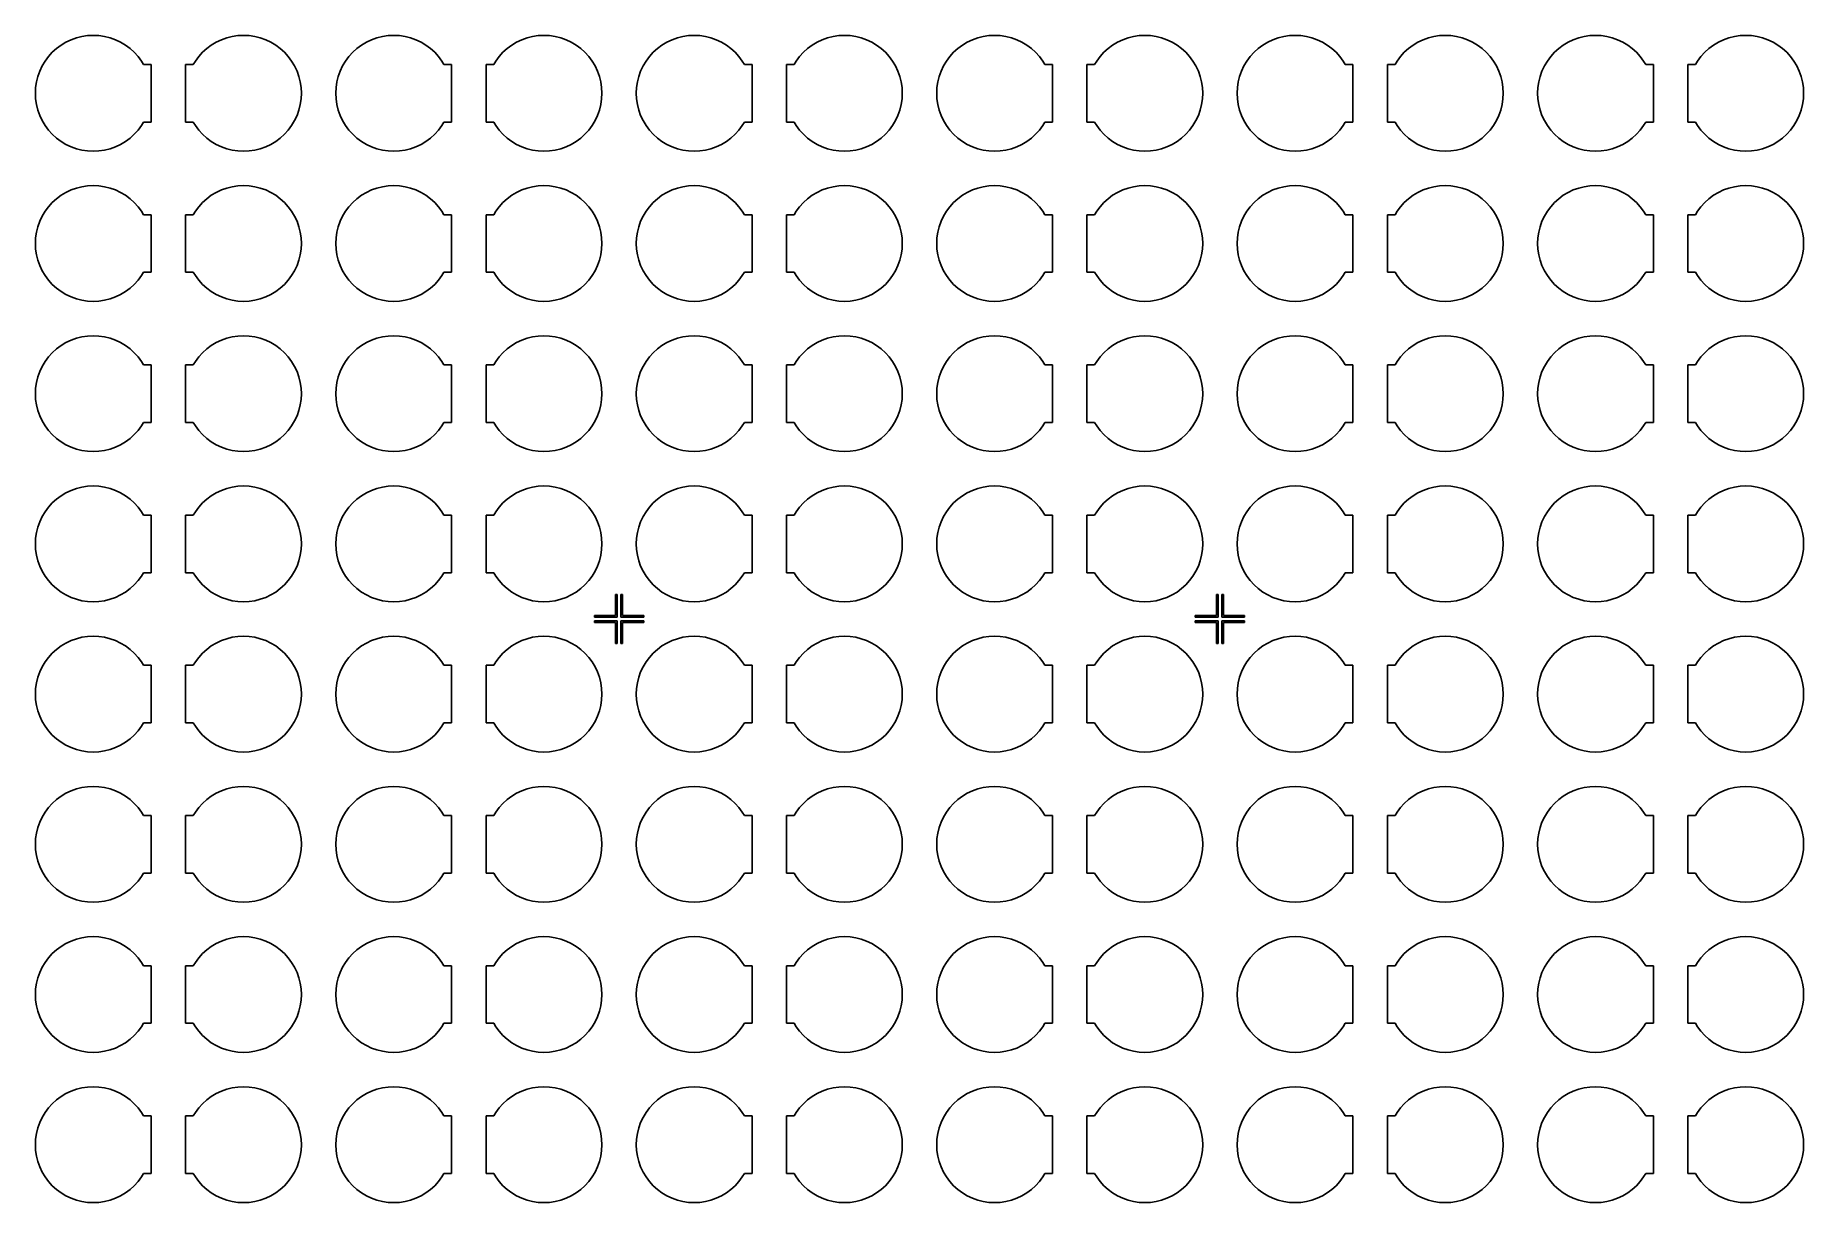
# Model space of a CAD drawing. Extents: x 1 to 107, y 1 to 71.
import ezdxf

# ---------------------------------------------------------------- set-up
doc = ezdxf.new("R2010")
doc.units = 0

msp = doc.modelspace()

# ---------------------------------------------------------------- linework, layer by layer
for p, q in [((2.04634, 69.9537), (1.81766, 69.7013)), ((2.29866, 70.1823), (2.04634, 69.9537)), ((2.57217, 70.3852), (2.29866, 70.1823)), ((2.86426, 70.5603), (2.57217, 70.3852)), ((3.17209, 70.7059), (2.86426, 70.5603)), ((3.49272, 70.8206), (3.17209, 70.7059)), ((3.82304, 70.9033), (3.49272, 70.8206)), ((4.15988, 70.9533), (3.82304, 70.9033)), ((4.5, 70.97), (4.15988, 70.9533)), ((4.84013, 70.9533), (4.5, 70.97)), ((5.17697, 70.9033), (4.84013, 70.9533)), ((5.50729, 70.8206), (5.17697, 70.9033)), ((5.82793, 70.7059), (5.50729, 70.8206)), ((6.13576, 70.5603), (5.82793, 70.7059)), ((6.42784, 70.3852), (6.13576, 70.5603)), ((6.70135, 70.1823), (6.42784, 70.3852)), ((6.95367, 69.9537), (6.70135, 70.1823)), ((7.18236, 69.7013), (6.95367, 69.9537)), ((11.0463, 69.9537), (10.8176, 69.7013)), ((11.2986, 70.1823), (11.0463, 69.9537)), ((11.5722, 70.3852), (11.2986, 70.1823)), ((11.8642, 70.5603), (11.5722, 70.3852)), ((12.1721, 70.7059), (11.8642, 70.5603)), ((12.4927, 70.8206), (12.1721, 70.7059)), ((12.823, 70.9033), (12.4927, 70.8206)), ((13.1599, 70.9533), (12.823, 70.9033)), ((13.5, 70.97), (13.1599, 70.9533)), ((13.8401, 70.9533), (13.5, 70.97)), ((14.177, 70.9033), (13.8401, 70.9533)), ((14.5073, 70.8206), (14.177, 70.9033)), ((14.8279, 70.7059), (14.5073, 70.8206)), ((15.1357, 70.5603), (14.8279, 70.7059)), ((15.4278, 70.3852), (15.1357, 70.5603)), ((15.7013, 70.1823), (15.4278, 70.3852)), ((15.9537, 69.9537), (15.7013, 70.1823)), ((16.1823, 69.7013), (15.9537, 69.9537)), ((20.0463, 69.9537), (19.8177, 69.7013)), ((20.2987, 70.1823), (20.0463, 69.9537)), ((20.5722, 70.3852), (20.2987, 70.1823)), ((20.8643, 70.5603), (20.5722, 70.3852)), ((21.1721, 70.7059), (20.8643, 70.5603)), ((21.4927, 70.8206), (21.1721, 70.7059)), ((21.823, 70.9033), (21.4927, 70.8206)), ((22.1599, 70.9533), (21.823, 70.9033)), ((22.5, 70.97), (22.1599, 70.9533)), ((22.8401, 70.9533), (22.5, 70.97)), ((23.177, 70.9033), (22.8401, 70.9533)), ((23.5073, 70.8206), (23.177, 70.9033)), ((23.8279, 70.7059), (23.5073, 70.8206)), ((24.1358, 70.5603), (23.8279, 70.7059)), ((24.4278, 70.3852), (24.1358, 70.5603)), ((24.7014, 70.1823), (24.4278, 70.3852)), ((24.9537, 69.9537), (24.7014, 70.1823)), ((25.1824, 69.7013), (24.9537, 69.9537)), ((29.0463, 69.9537), (28.8176, 69.7013)), ((29.2986, 70.1823), (29.0463, 69.9537)), ((29.5722, 70.3852), (29.2986, 70.1823)), ((29.8642, 70.5603), (29.5722, 70.3852)), ((30.1721, 70.7059), (29.8642, 70.5603)), ((30.4927, 70.8206), (30.1721, 70.7059)), ((30.823, 70.9033), (30.4927, 70.8206)), ((31.1599, 70.9533), (30.823, 70.9033)), ((31.5, 70.97), (31.1599, 70.9533)), ((31.8401, 70.9533), (31.5, 70.97)), ((32.177, 70.9033), (31.8401, 70.9533)), ((32.5073, 70.8206), (32.177, 70.9033)), ((32.8279, 70.7059), (32.5073, 70.8206)), ((33.1357, 70.5603), (32.8279, 70.7059)), ((33.4278, 70.3852), (33.1357, 70.5603)), ((33.7013, 70.1823), (33.4278, 70.3852)), ((33.9537, 69.9537), (33.7013, 70.1823)), ((34.1823, 69.7013), (33.9537, 69.9537)), ((38.0463, 69.9537), (37.8177, 69.7013)), ((38.2987, 70.1823), (38.0463, 69.9537)), ((38.5722, 70.3852), (38.2987, 70.1823)), ((38.8643, 70.5603), (38.5722, 70.3852)), ((39.1721, 70.7059), (38.8643, 70.5603)), ((39.4927, 70.8206), (39.1721, 70.7059)), ((39.823, 70.9033), (39.4927, 70.8206)), ((40.1599, 70.9533), (39.823, 70.9033)), ((40.5, 70.97), (40.1599, 70.9533)), ((40.8401, 70.9533), (40.5, 70.97)), ((41.177, 70.9033), (40.8401, 70.9533)), ((41.5073, 70.8206), (41.177, 70.9033)), ((41.8279, 70.7059), (41.5073, 70.8206)), ((42.1358, 70.5603), (41.8279, 70.7059)), ((42.4278, 70.3852), (42.1358, 70.5603)), ((42.7014, 70.1823), (42.4278, 70.3852)), ((42.9537, 69.9537), (42.7014, 70.1823)), ((43.1824, 69.7013), (42.9537, 69.9537)), ((47.0463, 69.9537), (46.8176, 69.7013)), ((47.2986, 70.1823), (47.0463, 69.9537)), ((47.5722, 70.3852), (47.2986, 70.1823)), ((47.8642, 70.5603), (47.5722, 70.3852)), ((48.1721, 70.7059), (47.8642, 70.5603)), ((48.4927, 70.8206), (48.1721, 70.7059)), ((48.823, 70.9033), (48.4927, 70.8206)), ((49.1599, 70.9533), (48.823, 70.9033)), ((49.5, 70.97), (49.1599, 70.9533)), ((49.8401, 70.9533), (49.5, 70.97)), ((50.177, 70.9033), (49.8401, 70.9533)), ((50.5073, 70.8206), (50.177, 70.9033)), ((50.8279, 70.7059), (50.5073, 70.8206)), ((51.1357, 70.5603), (50.8279, 70.7059)), ((51.4278, 70.3852), (51.1357, 70.5603)), ((51.7013, 70.1823), (51.4278, 70.3852)), ((51.9537, 69.9537), (51.7013, 70.1823)), ((52.1823, 69.7013), (51.9537, 69.9537)), ((56.0463, 69.9537), (55.8177, 69.7013)), ((56.2987, 70.1823), (56.0463, 69.9537)), ((56.5722, 70.3852), (56.2987, 70.1823)), ((56.8643, 70.5603), (56.5722, 70.3852)), ((57.1721, 70.7059), (56.8643, 70.5603)), ((57.4927, 70.8206), (57.1721, 70.7059)), ((57.823, 70.9033), (57.4927, 70.8206)), ((58.1599, 70.9533), (57.823, 70.9033)), ((58.5, 70.97), (58.1599, 70.9533)), ((58.8401, 70.9533), (58.5, 70.97)), ((59.177, 70.9033), (58.8401, 70.9533)), ((59.5073, 70.8206), (59.177, 70.9033)), ((59.8279, 70.7059), (59.5073, 70.8206)), ((60.1358, 70.5603), (59.8279, 70.7059)), ((60.4278, 70.3852), (60.1358, 70.5603)), ((60.7014, 70.1823), (60.4278, 70.3852)), ((60.9537, 69.9537), (60.7014, 70.1823)), ((61.1824, 69.7013), (60.9537, 69.9537)), ((65.0463, 69.9537), (64.8176, 69.7013)), ((65.2986, 70.1823), (65.0463, 69.9537)), ((65.5722, 70.3852), (65.2986, 70.1823)), ((65.8642, 70.5603), (65.5722, 70.3852)), ((66.1721, 70.7059), (65.8642, 70.5603)), ((66.4927, 70.8206), (66.1721, 70.7059)), ((66.823, 70.9033), (66.4927, 70.8206)), ((67.1599, 70.9533), (66.823, 70.9033)), ((67.5, 70.97), (67.1599, 70.9533)), ((67.8401, 70.9533), (67.5, 70.97)), ((68.177, 70.9033), (67.8401, 70.9533)), ((68.5073, 70.8206), (68.177, 70.9033)), ((68.8279, 70.7059), (68.5073, 70.8206)), ((69.1357, 70.5603), (68.8279, 70.7059)), ((69.4278, 70.3852), (69.1357, 70.5603)), ((69.7013, 70.1823), (69.4278, 70.3852)), ((69.9537, 69.9537), (69.7013, 70.1823)), ((70.1823, 69.7013), (69.9537, 69.9537)), ((74.0463, 69.9537), (73.8177, 69.7013)), ((74.2987, 70.1823), (74.0463, 69.9537)), ((74.5722, 70.3852), (74.2987, 70.1823)), ((74.8643, 70.5603), (74.5722, 70.3852)), ((75.1721, 70.7059), (74.8643, 70.5603)), ((75.4927, 70.8206), (75.1721, 70.7059)), ((75.823, 70.9033), (75.4927, 70.8206)), ((76.1599, 70.9533), (75.823, 70.9033)), ((76.5, 70.97), (76.1599, 70.9533)), ((76.8401, 70.9533), (76.5, 70.97)), ((77.177, 70.9033), (76.8401, 70.9533)), ((77.5073, 70.8206), (77.177, 70.9033)), ((77.8279, 70.7059), (77.5073, 70.8206)), ((78.1358, 70.5603), (77.8279, 70.7059)), ((78.4278, 70.3852), (78.1358, 70.5603)), ((78.7014, 70.1823), (78.4278, 70.3852)), ((78.9537, 69.9537), (78.7014, 70.1823)), ((79.1824, 69.7013), (78.9537, 69.9537)), ((83.0463, 69.9537), (82.8176, 69.7013)), ((83.2986, 70.1823), (83.0463, 69.9537)), ((83.5722, 70.3852), (83.2986, 70.1823)), ((83.8642, 70.5603), (83.5722, 70.3852)), ((84.1721, 70.7059), (83.8642, 70.5603)), ((84.4927, 70.8206), (84.1721, 70.7059)), ((84.823, 70.9033), (84.4927, 70.8206)), ((85.1599, 70.9533), (84.823, 70.9033)), ((85.5, 70.97), (85.1599, 70.9533)), ((85.8401, 70.9533), (85.5, 70.97)), ((86.177, 70.9033), (85.8401, 70.9533)), ((86.5073, 70.8206), (86.177, 70.9033)), ((86.8279, 70.7059), (86.5073, 70.8206)), ((87.1357, 70.5603), (86.8279, 70.7059)), ((87.4278, 70.3852), (87.1357, 70.5603)), ((87.7013, 70.1823), (87.4278, 70.3852)), ((87.9537, 69.9537), (87.7013, 70.1823)), ((88.1823, 69.7013), (87.9537, 69.9537)), ((92.0463, 69.9537), (91.8177, 69.7013)), ((92.2987, 70.1823), (92.0463, 69.9537)), ((92.5722, 70.3852), (92.2987, 70.1823)), ((92.8643, 70.5603), (92.5722, 70.3852)), ((93.1721, 70.7059), (92.8643, 70.5603)), ((93.4927, 70.8206), (93.1721, 70.7059)), ((93.823, 70.9033), (93.4927, 70.8206)), ((94.1599, 70.9533), (93.823, 70.9033)), ((94.5, 70.97), (94.1599, 70.9533)), ((94.8401, 70.9533), (94.5, 70.97)), ((95.177, 70.9033), (94.8401, 70.9533)), ((95.5073, 70.8206), (95.177, 70.9033)), ((95.8279, 70.7059), (95.5073, 70.8206)), ((96.1358, 70.5603), (95.8279, 70.7059)), ((96.4278, 70.3852), (96.1358, 70.5603)), ((96.7014, 70.1823), (96.4278, 70.3852)), ((96.9537, 69.9537), (96.7014, 70.1823)), ((97.1824, 69.7013), (96.9537, 69.9537)), ((101.046, 69.9537), (100.818, 69.7013)), ((101.299, 70.1823), (101.046, 69.9537)), ((101.572, 70.3852), (101.299, 70.1823)), ((101.864, 70.5603), (101.572, 70.3852)), ((102.172, 70.7059), (101.864, 70.5603)), ((102.493, 70.8206), (102.172, 70.7059)), ((102.823, 70.9033), (102.493, 70.8206)), ((103.16, 70.9533), (102.823, 70.9033)), ((103.5, 70.97), (103.16, 70.9533)), ((103.84, 70.9533), (103.5, 70.97)), ((104.177, 70.9033), (103.84, 70.9533)), ((104.507, 70.8206), (104.177, 70.9033)), ((104.828, 70.7059), (104.507, 70.8206)), ((105.136, 70.5603), (104.828, 70.7059)), ((105.428, 70.3852), (105.136, 70.5603)), ((105.701, 70.1823), (105.428, 70.3852)), ((105.954, 69.9537), (105.701, 70.1823)), ((106.182, 69.7013), (105.954, 69.9537)), ((1.43974, 69.1357), (1.29414, 68.8279)), ((1.61481, 69.4278), (1.43974, 69.1357)), ((1.81766, 69.7013), (1.61481, 69.4278)), ((7.38521, 69.4278), (7.18236, 69.7013)), ((7.50677, 69.225), (7.38521, 69.4278)), ((7.97, 69.225), (7.50677, 69.225)), ((7.97, 65.775), (7.97, 69.225)), ((10.4932, 69.225), (10.03, 69.225)), ((10.03, 69.225), (10.03, 65.775)), ((10.6148, 69.4278), (10.4932, 69.225)), ((10.8176, 69.7013), (10.6148, 69.4278)), ((16.3852, 69.4278), (16.1823, 69.7013)), ((16.5603, 69.1357), (16.3852, 69.4278)), ((16.7059, 68.8279), (16.5603, 69.1357)), ((19.4397, 69.1357), (19.2941, 68.8279)), ((19.6148, 69.4278), (19.4397, 69.1357)), ((19.8177, 69.7013), (19.6148, 69.4278)), ((25.3852, 69.4278), (25.1824, 69.7013)), ((25.5068, 69.225), (25.3852, 69.4278)), ((25.97, 69.225), (25.5068, 69.225)), ((25.97, 65.775), (25.97, 69.225)), ((28.4932, 69.225), (28.03, 69.225)), ((28.03, 69.225), (28.03, 65.775)), ((28.6148, 69.4278), (28.4932, 69.225)), ((28.8176, 69.7013), (28.6148, 69.4278)), ((34.3852, 69.4278), (34.1823, 69.7013)), ((34.5603, 69.1357), (34.3852, 69.4278)), ((34.7059, 68.8279), (34.5603, 69.1357)), ((37.4397, 69.1357), (37.2941, 68.8279)), ((37.6148, 69.4278), (37.4397, 69.1357)), ((37.8177, 69.7013), (37.6148, 69.4278)), ((43.3852, 69.4278), (43.1824, 69.7013)), ((43.5068, 69.225), (43.3852, 69.4278)), ((43.97, 69.225), (43.5068, 69.225)), ((43.97, 65.775), (43.97, 69.225)), ((46.4932, 69.225), (46.03, 69.225)), ((46.03, 69.225), (46.03, 65.775)), ((46.6148, 69.4278), (46.4932, 69.225)), ((46.8176, 69.7013), (46.6148, 69.4278)), ((52.3852, 69.4278), (52.1823, 69.7013)), ((52.5603, 69.1357), (52.3852, 69.4278)), ((52.7059, 68.8279), (52.5603, 69.1357)), ((55.4397, 69.1357), (55.2941, 68.8279)), ((55.6148, 69.4278), (55.4397, 69.1357)), ((55.8177, 69.7013), (55.6148, 69.4278)), ((61.3852, 69.4278), (61.1824, 69.7013)), ((61.5068, 69.225), (61.3852, 69.4278)), ((61.97, 69.225), (61.5068, 69.225)), ((61.97, 65.775), (61.97, 69.225)), ((64.4932, 69.225), (64.03, 69.225)), ((64.03, 69.225), (64.03, 65.775)), ((64.6148, 69.4278), (64.4932, 69.225)), ((64.8176, 69.7013), (64.6148, 69.4278)), ((70.3852, 69.4278), (70.1823, 69.7013)), ((70.5603, 69.1357), (70.3852, 69.4278)), ((70.7059, 68.8279), (70.5603, 69.1357)), ((73.4397, 69.1357), (73.2941, 68.8279)), ((73.6148, 69.4278), (73.4397, 69.1357)), ((73.8177, 69.7013), (73.6148, 69.4278)), ((79.3852, 69.4278), (79.1824, 69.7013)), ((79.5068, 69.225), (79.3852, 69.4278)), ((79.97, 69.225), (79.5068, 69.225)), ((79.97, 65.775), (79.97, 69.225)), ((82.4932, 69.225), (82.03, 69.225)), ((82.03, 69.225), (82.03, 65.775)), ((82.6148, 69.4278), (82.4932, 69.225)), ((82.8176, 69.7013), (82.6148, 69.4278)), ((88.3852, 69.4278), (88.1823, 69.7013)), ((88.5603, 69.1357), (88.3852, 69.4278)), ((88.7059, 68.8279), (88.5603, 69.1357)), ((91.4397, 69.1357), (91.2941, 68.8279)), ((91.6148, 69.4278), (91.4397, 69.1357)), ((91.8177, 69.7013), (91.6148, 69.4278)), ((97.3852, 69.4278), (97.1824, 69.7013)), ((97.5068, 69.225), (97.3852, 69.4278)), ((97.97, 69.225), (97.5068, 69.225)), ((97.97, 65.775), (97.97, 69.225)), ((100.493, 69.225), (100.03, 69.225)), ((100.03, 69.225), (100.03, 65.775)), ((100.615, 69.4278), (100.493, 69.225)), ((100.818, 69.7013), (100.615, 69.4278)), ((106.385, 69.4278), (106.182, 69.7013)), ((106.56, 69.1357), (106.385, 69.4278)), ((106.706, 68.8279), (106.56, 69.1357)), ((1.04672, 67.8401), (1.03001, 67.5)), ((1.09668, 68.177), (1.04672, 67.8401)), ((1.17943, 68.5073), (1.09668, 68.177)), ((1.29414, 68.8279), (1.17943, 68.5073)), ((16.8206, 68.5073), (16.7059, 68.8279)), ((16.9033, 68.177), (16.8206, 68.5073)), ((16.9533, 67.8401), (16.9033, 68.177)), ((16.97, 67.5), (16.9533, 67.8401)), ((19.0467, 67.8401), (19.03, 67.5)), ((19.0967, 68.177), (19.0467, 67.8401)), ((19.1794, 68.5073), (19.0967, 68.177)), ((19.2941, 68.8279), (19.1794, 68.5073)), ((34.8206, 68.5073), (34.7059, 68.8279)), ((34.9033, 68.177), (34.8206, 68.5073)), ((34.9533, 67.8401), (34.9033, 68.177)), ((34.97, 67.5), (34.9533, 67.8401)), ((37.0467, 67.8401), (37.03, 67.5)), ((37.0967, 68.177), (37.0467, 67.8401)), ((37.1794, 68.5073), (37.0967, 68.177)), ((37.2941, 68.8279), (37.1794, 68.5073)), ((52.8206, 68.5073), (52.7059, 68.8279)), ((52.9033, 68.177), (52.8206, 68.5073)), ((52.9533, 67.8401), (52.9033, 68.177)), ((52.97, 67.5), (52.9533, 67.8401)), ((55.0467, 67.8401), (55.03, 67.5)), ((55.0967, 68.177), (55.0467, 67.8401)), ((55.1794, 68.5073), (55.0967, 68.177)), ((55.2941, 68.8279), (55.1794, 68.5073)), ((70.8206, 68.5073), (70.7059, 68.8279)), ((70.9033, 68.177), (70.8206, 68.5073)), ((70.9533, 67.8401), (70.9033, 68.177)), ((70.97, 67.5), (70.9533, 67.8401)), ((73.0467, 67.8401), (73.03, 67.5)), ((73.0967, 68.177), (73.0467, 67.8401)), ((73.1794, 68.5073), (73.0967, 68.177)), ((73.2941, 68.8279), (73.1794, 68.5073)), ((88.8206, 68.5073), (88.7059, 68.8279)), ((88.9033, 68.177), (88.8206, 68.5073)), ((88.9533, 67.8401), (88.9033, 68.177)), ((88.97, 67.5), (88.9533, 67.8401)), ((91.0467, 67.8401), (91.03, 67.5)), ((91.0967, 68.177), (91.0467, 67.8401)), ((91.1794, 68.5073), (91.0967, 68.177)), ((91.2941, 68.8279), (91.1794, 68.5073)), ((106.821, 68.5073), (106.706, 68.8279)), ((106.903, 68.177), (106.821, 68.5073)), ((106.953, 67.8401), (106.903, 68.177)), ((106.97, 67.5), (106.953, 67.8401)), ((1.03001, 67.5), (1.04672, 67.1599)), ((1.04672, 67.1599), (1.09668, 66.823)), ((1.09668, 66.823), (1.17943, 66.4927)), ((16.8206, 66.4927), (16.9033, 66.823)), ((16.9033, 66.823), (16.9533, 67.1599)), ((16.9533, 67.1599), (16.97, 67.5)), ((19.03, 67.5), (19.0467, 67.1599)), ((19.0467, 67.1599), (19.0967, 66.823)), ((19.0967, 66.823), (19.1794, 66.4927)), ((34.8206, 66.4927), (34.9033, 66.823)), ((34.9033, 66.823), (34.9533, 67.1599)), ((34.9533, 67.1599), (34.97, 67.5)), ((37.03, 67.5), (37.0467, 67.1599)), ((37.0467, 67.1599), (37.0967, 66.823)), ((37.0967, 66.823), (37.1794, 66.4927)), ((52.8206, 66.4927), (52.9033, 66.823)), ((52.9033, 66.823), (52.9533, 67.1599)), ((52.9533, 67.1599), (52.97, 67.5)), ((55.03, 67.5), (55.0467, 67.1599)), ((55.0467, 67.1599), (55.0967, 66.823)), ((55.0967, 66.823), (55.1794, 66.4927)), ((70.8206, 66.4927), (70.9033, 66.823)), ((70.9033, 66.823), (70.9533, 67.1599)), ((70.9533, 67.1599), (70.97, 67.5)), ((73.03, 67.5), (73.0467, 67.1599)), ((73.0467, 67.1599), (73.0967, 66.823)), ((73.0967, 66.823), (73.1794, 66.4927)), ((88.8206, 66.4927), (88.9033, 66.823)), ((88.9033, 66.823), (88.9533, 67.1599)), ((88.9533, 67.1599), (88.97, 67.5)), ((91.03, 67.5), (91.0467, 67.1599)), ((91.0467, 67.1599), (91.0967, 66.823)), ((91.0967, 66.823), (91.1794, 66.4927)), ((106.821, 66.4927), (106.903, 66.823)), ((106.903, 66.823), (106.953, 67.1599)), ((106.953, 67.1599), (106.97, 67.5)), ((1.17943, 66.4927), (1.29414, 66.1721)), ((1.29414, 66.1721), (1.43974, 65.8643)), ((1.43974, 65.8643), (1.61481, 65.5722)), ((7.38521, 65.5722), (7.50677, 65.775)), ((7.50677, 65.775), (7.97, 65.775)), ((10.03, 65.775), (10.4932, 65.775)), ((10.4932, 65.775), (10.6148, 65.5722)), ((16.3852, 65.5722), (16.5603, 65.8643)), ((16.5603, 65.8643), (16.7059, 66.1721)), ((16.7059, 66.1721), (16.8206, 66.4927)), ((19.1794, 66.4927), (19.2941, 66.1721)), ((19.2941, 66.1721), (19.4397, 65.8643)), ((19.4397, 65.8643), (19.6148, 65.5722)), ((25.3852, 65.5722), (25.5068, 65.775)), ((25.5068, 65.775), (25.97, 65.775)), ((28.03, 65.775), (28.4932, 65.775)), ((28.4932, 65.775), (28.6148, 65.5722)), ((34.3852, 65.5722), (34.5603, 65.8643)), ((34.5603, 65.8643), (34.7059, 66.1721)), ((34.7059, 66.1721), (34.8206, 66.4927)), ((37.1794, 66.4927), (37.2941, 66.1721)), ((37.2941, 66.1721), (37.4397, 65.8643)), ((37.4397, 65.8643), (37.6148, 65.5722)), ((43.3852, 65.5722), (43.5068, 65.775)), ((43.5068, 65.775), (43.97, 65.775)), ((46.03, 65.775), (46.4932, 65.775)), ((46.4932, 65.775), (46.6148, 65.5722)), ((52.3852, 65.5722), (52.5603, 65.8643)), ((52.5603, 65.8643), (52.7059, 66.1721)), ((52.7059, 66.1721), (52.8206, 66.4927)), ((55.1794, 66.4927), (55.2941, 66.1721)), ((55.2941, 66.1721), (55.4397, 65.8643)), ((55.4397, 65.8643), (55.6148, 65.5722)), ((61.3852, 65.5722), (61.5068, 65.775)), ((61.5068, 65.775), (61.97, 65.775)), ((64.03, 65.775), (64.4932, 65.775)), ((64.4932, 65.775), (64.6148, 65.5722)), ((70.3852, 65.5722), (70.5603, 65.8643)), ((70.5603, 65.8643), (70.7059, 66.1721)), ((70.7059, 66.1721), (70.8206, 66.4927)), ((73.1794, 66.4927), (73.2941, 66.1721)), ((73.2941, 66.1721), (73.4397, 65.8643)), ((73.4397, 65.8643), (73.6148, 65.5722)), ((79.3852, 65.5722), (79.5068, 65.775)), ((79.5068, 65.775), (79.97, 65.775)), ((82.03, 65.775), (82.4932, 65.775)), ((82.4932, 65.775), (82.6148, 65.5722)), ((88.3852, 65.5722), (88.5603, 65.8643)), ((88.5603, 65.8643), (88.7059, 66.1721)), ((88.7059, 66.1721), (88.8206, 66.4927)), ((91.1794, 66.4927), (91.2941, 66.1721)), ((91.2941, 66.1721), (91.4397, 65.8643)), ((91.4397, 65.8643), (91.6148, 65.5722)), ((97.3852, 65.5722), (97.5068, 65.775)), ((97.5068, 65.775), (97.97, 65.775)), ((100.03, 65.775), (100.493, 65.775)), ((100.493, 65.775), (100.615, 65.5722)), ((106.385, 65.5722), (106.56, 65.8643)), ((106.56, 65.8643), (106.706, 66.1721)), ((106.706, 66.1721), (106.821, 66.4927)), ((1.61481, 65.5722), (1.81766, 65.2987)), ((1.81766, 65.2987), (2.04634, 65.0463)), ((2.04634, 65.0463), (2.29866, 64.8177)), ((2.29866, 64.8177), (2.57217, 64.6148)), ((6.42784, 64.6148), (6.70135, 64.8177)), ((6.70135, 64.8177), (6.95367, 65.0463)), ((6.95367, 65.0463), (7.18236, 65.2987)), ((7.18236, 65.2987), (7.38521, 65.5722)), ((10.6148, 65.5722), (10.8176, 65.2987)), ((10.8176, 65.2987), (11.0463, 65.0463)), ((11.0463, 65.0463), (11.2986, 64.8177)), ((11.2986, 64.8177), (11.5722, 64.6148)), ((15.4278, 64.6148), (15.7013, 64.8177)), ((15.7013, 64.8177), (15.9537, 65.0463)), ((15.9537, 65.0463), (16.1823, 65.2987)), ((16.1823, 65.2987), (16.3852, 65.5722)), ((19.6148, 65.5722), (19.8177, 65.2987)), ((19.8177, 65.2987), (20.0463, 65.0463)), ((20.0463, 65.0463), (20.2987, 64.8177)), ((20.2987, 64.8177), (20.5722, 64.6148)), ((24.4278, 64.6148), (24.7014, 64.8177)), ((24.7014, 64.8177), (24.9537, 65.0463)), ((24.9537, 65.0463), (25.1824, 65.2987)), ((25.1824, 65.2987), (25.3852, 65.5722)), ((28.6148, 65.5722), (28.8176, 65.2987)), ((28.8176, 65.2987), (29.0463, 65.0463)), ((29.0463, 65.0463), (29.2986, 64.8177)), ((29.2986, 64.8177), (29.5722, 64.6148)), ((33.4278, 64.6148), (33.7013, 64.8177)), ((33.7013, 64.8177), (33.9537, 65.0463)), ((33.9537, 65.0463), (34.1823, 65.2987)), ((34.1823, 65.2987), (34.3852, 65.5722)), ((37.6148, 65.5722), (37.8177, 65.2987)), ((37.8177, 65.2987), (38.0463, 65.0463)), ((38.0463, 65.0463), (38.2987, 64.8177)), ((38.2987, 64.8177), (38.5722, 64.6148)), ((42.4278, 64.6148), (42.7014, 64.8177)), ((42.7014, 64.8177), (42.9537, 65.0463)), ((42.9537, 65.0463), (43.1824, 65.2987)), ((43.1824, 65.2987), (43.3852, 65.5722)), ((46.6148, 65.5722), (46.8176, 65.2987)), ((46.8176, 65.2987), (47.0463, 65.0463)), ((47.0463, 65.0463), (47.2986, 64.8177)), ((47.2986, 64.8177), (47.5722, 64.6148)), ((51.4278, 64.6148), (51.7013, 64.8177)), ((51.7013, 64.8177), (51.9537, 65.0463)), ((51.9537, 65.0463), (52.1823, 65.2987)), ((52.1823, 65.2987), (52.3852, 65.5722)), ((55.6148, 65.5722), (55.8177, 65.2987)), ((55.8177, 65.2987), (56.0463, 65.0463)), ((56.0463, 65.0463), (56.2987, 64.8177)), ((56.2987, 64.8177), (56.5722, 64.6148)), ((60.4278, 64.6148), (60.7014, 64.8177)), ((60.7014, 64.8177), (60.9537, 65.0463)), ((60.9537, 65.0463), (61.1824, 65.2987)), ((61.1824, 65.2987), (61.3852, 65.5722)), ((64.6148, 65.5722), (64.8176, 65.2987)), ((64.8176, 65.2987), (65.0463, 65.0463)), ((65.0463, 65.0463), (65.2986, 64.8177)), ((65.2986, 64.8177), (65.5722, 64.6148)), ((69.4278, 64.6148), (69.7013, 64.8177)), ((69.7013, 64.8177), (69.9537, 65.0463)), ((69.9537, 65.0463), (70.1823, 65.2987)), ((70.1823, 65.2987), (70.3852, 65.5722)), ((73.6148, 65.5722), (73.8177, 65.2987)), ((73.8177, 65.2987), (74.0463, 65.0463)), ((74.0463, 65.0463), (74.2987, 64.8177)), ((74.2987, 64.8177), (74.5722, 64.6148)), ((78.4278, 64.6148), (78.7014, 64.8177)), ((78.7014, 64.8177), (78.9537, 65.0463)), ((78.9537, 65.0463), (79.1824, 65.2987)), ((79.1824, 65.2987), (79.3852, 65.5722)), ((82.6148, 65.5722), (82.8176, 65.2987)), ((82.8176, 65.2987), (83.0463, 65.0463)), ((83.0463, 65.0463), (83.2986, 64.8177)), ((83.2986, 64.8177), (83.5722, 64.6148)), ((87.4278, 64.6148), (87.7013, 64.8177)), ((87.7013, 64.8177), (87.9537, 65.0463)), ((87.9537, 65.0463), (88.1823, 65.2987)), ((88.1823, 65.2987), (88.3852, 65.5722)), ((91.6148, 65.5722), (91.8177, 65.2987)), ((91.8177, 65.2987), (92.0463, 65.0463)), ((92.0463, 65.0463), (92.2987, 64.8177)), ((92.2987, 64.8177), (92.5722, 64.6148)), ((96.4278, 64.6148), (96.7014, 64.8177)), ((96.7014, 64.8177), (96.9537, 65.0463)), ((96.9537, 65.0463), (97.1824, 65.2987)), ((97.1824, 65.2987), (97.3852, 65.5722)), ((100.615, 65.5722), (100.818, 65.2987)), ((100.818, 65.2987), (101.046, 65.0463)), ((101.046, 65.0463), (101.299, 64.8177)), ((101.299, 64.8177), (101.572, 64.6148)), ((105.428, 64.6148), (105.701, 64.8177)), ((105.701, 64.8177), (105.954, 65.0463)), ((105.954, 65.0463), (106.182, 65.2987)), ((106.182, 65.2987), (106.385, 65.5722)), ((2.57217, 64.6148), (2.86426, 64.4397)), ((2.86426, 64.4397), (3.17209, 64.2941)), ((3.17209, 64.2941), (3.49272, 64.1794)), ((3.49272, 64.1794), (3.82304, 64.0967)), ((3.82304, 64.0967), (4.15988, 64.0467)), ((4.15988, 64.0467), (4.5, 64.03)), ((4.5, 64.03), (4.84013, 64.0467)), ((4.84013, 64.0467), (5.17697, 64.0967)), ((5.17697, 64.0967), (5.50729, 64.1794)), ((5.50729, 64.1794), (5.82793, 64.2941)), ((5.82793, 64.2941), (6.13576, 64.4397)), ((6.13576, 64.4397), (6.42784, 64.6148)), ((11.5722, 64.6148), (11.8642, 64.4397)), ((11.8642, 64.4397), (12.1721, 64.2941)), ((12.1721, 64.2941), (12.4927, 64.1794)), ((12.4927, 64.1794), (12.823, 64.0967)), ((12.823, 64.0967), (13.1599, 64.0467)), ((13.1599, 64.0467), (13.5, 64.03)), ((13.5, 64.03), (13.8401, 64.0467)), ((13.8401, 64.0467), (14.177, 64.0967)), ((14.177, 64.0967), (14.5073, 64.1794)), ((14.5073, 64.1794), (14.8279, 64.2941)), ((14.8279, 64.2941), (15.1357, 64.4397)), ((15.1357, 64.4397), (15.4278, 64.6148)), ((20.5722, 64.6148), (20.8643, 64.4397)), ((20.8643, 64.4397), (21.1721, 64.2941)), ((21.1721, 64.2941), (21.4927, 64.1794)), ((21.4927, 64.1794), (21.823, 64.0967)), ((21.823, 64.0967), (22.1599, 64.0467)), ((22.1599, 64.0467), (22.5, 64.03)), ((22.5, 64.03), (22.8401, 64.0467)), ((22.8401, 64.0467), (23.177, 64.0967)), ((23.177, 64.0967), (23.5073, 64.1794)), ((23.5073, 64.1794), (23.8279, 64.2941)), ((23.8279, 64.2941), (24.1358, 64.4397)), ((24.1358, 64.4397), (24.4278, 64.6148)), ((29.5722, 64.6148), (29.8642, 64.4397)), ((29.8642, 64.4397), (30.1721, 64.2941)), ((30.1721, 64.2941), (30.4927, 64.1794)), ((30.4927, 64.1794), (30.823, 64.0967)), ((30.823, 64.0967), (31.1599, 64.0467)), ((31.1599, 64.0467), (31.5, 64.03)), ((31.5, 64.03), (31.8401, 64.0467)), ((31.8401, 64.0467), (32.177, 64.0967)), ((32.177, 64.0967), (32.5073, 64.1794)), ((32.5073, 64.1794), (32.8279, 64.2941)), ((32.8279, 64.2941), (33.1357, 64.4397)), ((33.1357, 64.4397), (33.4278, 64.6148)), ((38.5722, 64.6148), (38.8643, 64.4397)), ((38.8643, 64.4397), (39.1721, 64.2941)), ((39.1721, 64.2941), (39.4927, 64.1794)), ((39.4927, 64.1794), (39.823, 64.0967)), ((39.823, 64.0967), (40.1599, 64.0467)), ((40.1599, 64.0467), (40.5, 64.03)), ((40.5, 64.03), (40.8401, 64.0467)), ((40.8401, 64.0467), (41.177, 64.0967)), ((41.177, 64.0967), (41.5073, 64.1794)), ((41.5073, 64.1794), (41.8279, 64.2941)), ((41.8279, 64.2941), (42.1358, 64.4397)), ((42.1358, 64.4397), (42.4278, 64.6148)), ((47.5722, 64.6148), (47.8642, 64.4397)), ((47.8642, 64.4397), (48.1721, 64.2941)), ((48.1721, 64.2941), (48.4927, 64.1794)), ((48.4927, 64.1794), (48.823, 64.0967)), ((48.823, 64.0967), (49.1599, 64.0467)), ((49.1599, 64.0467), (49.5, 64.03)), ((49.5, 64.03), (49.8401, 64.0467)), ((49.8401, 64.0467), (50.177, 64.0967)), ((50.177, 64.0967), (50.5073, 64.1794)), ((50.5073, 64.1794), (50.8279, 64.2941)), ((50.8279, 64.2941), (51.1357, 64.4397)), ((51.1357, 64.4397), (51.4278, 64.6148)), ((56.5722, 64.6148), (56.8643, 64.4397)), ((56.8643, 64.4397), (57.1721, 64.2941)), ((57.1721, 64.2941), (57.4927, 64.1794)), ((57.4927, 64.1794), (57.823, 64.0967)), ((57.823, 64.0967), (58.1599, 64.0467)), ((58.1599, 64.0467), (58.5, 64.03)), ((58.5, 64.03), (58.8401, 64.0467)), ((58.8401, 64.0467), (59.177, 64.0967)), ((59.177, 64.0967), (59.5073, 64.1794)), ((59.5073, 64.1794), (59.8279, 64.2941)), ((59.8279, 64.2941), (60.1358, 64.4397)), ((60.1358, 64.4397), (60.4278, 64.6148)), ((65.5722, 64.6148), (65.8642, 64.4397)), ((65.8642, 64.4397), (66.1721, 64.2941)), ((66.1721, 64.2941), (66.4927, 64.1794)), ((66.4927, 64.1794), (66.823, 64.0967)), ((66.823, 64.0967), (67.1599, 64.0467)), ((67.1599, 64.0467), (67.5, 64.03)), ((67.5, 64.03), (67.8401, 64.0467)), ((67.8401, 64.0467), (68.177, 64.0967)), ((68.177, 64.0967), (68.5073, 64.1794)), ((68.5073, 64.1794), (68.8279, 64.2941)), ((68.8279, 64.2941), (69.1357, 64.4397)), ((69.1357, 64.4397), (69.4278, 64.6148)), ((74.5722, 64.6148), (74.8643, 64.4397)), ((74.8643, 64.4397), (75.1721, 64.2941)), ((75.1721, 64.2941), (75.4927, 64.1794)), ((75.4927, 64.1794), (75.823, 64.0967)), ((75.823, 64.0967), (76.1599, 64.0467)), ((76.1599, 64.0467), (76.5, 64.03)), ((76.5, 64.03), (76.8401, 64.0467)), ((76.8401, 64.0467), (77.177, 64.0967)), ((77.177, 64.0967), (77.5073, 64.1794)), ((77.5073, 64.1794), (77.8279, 64.2941)), ((77.8279, 64.2941), (78.1358, 64.4397)), ((78.1358, 64.4397), (78.4278, 64.6148)), ((83.5722, 64.6148), (83.8642, 64.4397)), ((83.8642, 64.4397), (84.1721, 64.2941)), ((84.1721, 64.2941), (84.4927, 64.1794)), ((84.4927, 64.1794), (84.823, 64.0967)), ((84.823, 64.0967), (85.1599, 64.0467)), ((85.1599, 64.0467), (85.5, 64.03)), ((85.5, 64.03), (85.8401, 64.0467)), ((85.8401, 64.0467), (86.177, 64.0967)), ((86.177, 64.0967), (86.5073, 64.1794)), ((86.5073, 64.1794), (86.8279, 64.2941)), ((86.8279, 64.2941), (87.1357, 64.4397)), ((87.1357, 64.4397), (87.4278, 64.6148)), ((92.5722, 64.6148), (92.8643, 64.4397)), ((92.8643, 64.4397), (93.1721, 64.2941)), ((93.1721, 64.2941), (93.4927, 64.1794)), ((93.4927, 64.1794), (93.823, 64.0967)), ((93.823, 64.0967), (94.1599, 64.0467)), ((94.1599, 64.0467), (94.5, 64.03)), ((94.5, 64.03), (94.8401, 64.0467)), ((94.8401, 64.0467), (95.177, 64.0967)), ((95.177, 64.0967), (95.5073, 64.1794)), ((95.5073, 64.1794), (95.8279, 64.2941)), ((95.8279, 64.2941), (96.1358, 64.4397)), ((96.1358, 64.4397), (96.4278, 64.6148)), ((101.572, 64.6148), (101.864, 64.4397)), ((101.864, 64.4397), (102.172, 64.2941)), ((102.172, 64.2941), (102.493, 64.1794)), ((102.493, 64.1794), (102.823, 64.0967)), ((102.823, 64.0967), (103.16, 64.0467)), ((103.16, 64.0467), (103.5, 64.03)), ((103.5, 64.03), (103.84, 64.0467)), ((103.84, 64.0467), (104.177, 64.0967)), ((104.177, 64.0967), (104.507, 64.1794)), ((104.507, 64.1794), (104.828, 64.2941)), ((104.828, 64.2941), (105.136, 64.4397)), ((105.136, 64.4397), (105.428, 64.6148)), ((2.86426, 61.5603), (2.57217, 61.3852)), ((3.17209, 61.7059), (2.86426, 61.5603)), ((3.49272, 61.8206), (3.17209, 61.7059)), ((3.82304, 61.9033), (3.49272, 61.8206)), ((4.15988, 61.9533), (3.82304, 61.9033)), ((4.5, 61.97), (4.15988, 61.9533)), ((4.84013, 61.9533), (4.5, 61.97)), ((5.17697, 61.9033), (4.84013, 61.9533)), ((5.50729, 61.8206), (5.17697, 61.9033)), ((5.82793, 61.7059), (5.50729, 61.8206)), ((6.13576, 61.5603), (5.82793, 61.7059)), ((6.42784, 61.3852), (6.13576, 61.5603)), ((11.8642, 61.5603), (11.5722, 61.3852)), ((12.1721, 61.7059), (11.8642, 61.5603)), ((12.4927, 61.8206), (12.1721, 61.7059)), ((12.823, 61.9033), (12.4927, 61.8206)), ((13.1599, 61.9533), (12.823, 61.9033)), ((13.5, 61.97), (13.1599, 61.9533)), ((13.8401, 61.9533), (13.5, 61.97)), ((14.177, 61.9033), (13.8401, 61.9533)), ((14.5073, 61.8206), (14.177, 61.9033)), ((14.8279, 61.7059), (14.5073, 61.8206)), ((15.1357, 61.5603), (14.8279, 61.7059)), ((15.4278, 61.3852), (15.1357, 61.5603)), ((20.8643, 61.5603), (20.5722, 61.3852)), ((21.1721, 61.7059), (20.8643, 61.5603)), ((21.4927, 61.8206), (21.1721, 61.7059)), ((21.823, 61.9033), (21.4927, 61.8206)), ((22.1599, 61.9533), (21.823, 61.9033)), ((22.5, 61.97), (22.1599, 61.9533)), ((22.8401, 61.9533), (22.5, 61.97)), ((23.177, 61.9033), (22.8401, 61.9533)), ((23.5073, 61.8206), (23.177, 61.9033)), ((23.8279, 61.7059), (23.5073, 61.8206)), ((24.1358, 61.5603), (23.8279, 61.7059)), ((24.4278, 61.3852), (24.1358, 61.5603)), ((29.8642, 61.5603), (29.5722, 61.3852)), ((30.1721, 61.7059), (29.8642, 61.5603)), ((30.4927, 61.8206), (30.1721, 61.7059)), ((30.823, 61.9033), (30.4927, 61.8206)), ((31.1599, 61.9533), (30.823, 61.9033)), ((31.5, 61.97), (31.1599, 61.9533)), ((31.8401, 61.9533), (31.5, 61.97)), ((32.177, 61.9033), (31.8401, 61.9533)), ((32.5073, 61.8206), (32.177, 61.9033)), ((32.8279, 61.7059), (32.5073, 61.8206)), ((33.1357, 61.5603), (32.8279, 61.7059)), ((33.4278, 61.3852), (33.1357, 61.5603)), ((38.8643, 61.5603), (38.5722, 61.3852)), ((39.1721, 61.7059), (38.8643, 61.5603)), ((39.4927, 61.8206), (39.1721, 61.7059)), ((39.823, 61.9033), (39.4927, 61.8206)), ((40.1599, 61.9533), (39.823, 61.9033)), ((40.5, 61.97), (40.1599, 61.9533)), ((40.8401, 61.9533), (40.5, 61.97)), ((41.177, 61.9033), (40.8401, 61.9533)), ((41.5073, 61.8206), (41.177, 61.9033)), ((41.8279, 61.7059), (41.5073, 61.8206)), ((42.1358, 61.5603), (41.8279, 61.7059)), ((42.4278, 61.3852), (42.1358, 61.5603)), ((47.8642, 61.5603), (47.5722, 61.3852)), ((48.1721, 61.7059), (47.8642, 61.5603)), ((48.4927, 61.8206), (48.1721, 61.7059)), ((48.823, 61.9033), (48.4927, 61.8206)), ((49.1599, 61.9533), (48.823, 61.9033)), ((49.5, 61.97), (49.1599, 61.9533)), ((49.8401, 61.9533), (49.5, 61.97)), ((50.177, 61.9033), (49.8401, 61.9533)), ((50.5073, 61.8206), (50.177, 61.9033)), ((50.8279, 61.7059), (50.5073, 61.8206)), ((51.1357, 61.5603), (50.8279, 61.7059)), ((51.4278, 61.3852), (51.1357, 61.5603)), ((56.8643, 61.5603), (56.5722, 61.3852)), ((57.1721, 61.7059), (56.8643, 61.5603)), ((57.4927, 61.8206), (57.1721, 61.7059)), ((57.823, 61.9033), (57.4927, 61.8206)), ((58.1599, 61.9533), (57.823, 61.9033)), ((58.5, 61.97), (58.1599, 61.9533)), ((58.8401, 61.9533), (58.5, 61.97)), ((59.177, 61.9033), (58.8401, 61.9533)), ((59.5073, 61.8206), (59.177, 61.9033)), ((59.8279, 61.7059), (59.5073, 61.8206)), ((60.1358, 61.5603), (59.8279, 61.7059)), ((60.4278, 61.3852), (60.1358, 61.5603)), ((65.8642, 61.5603), (65.5722, 61.3852)), ((66.1721, 61.7059), (65.8642, 61.5603)), ((66.4927, 61.8206), (66.1721, 61.7059)), ((66.823, 61.9033), (66.4927, 61.8206)), ((67.1599, 61.9533), (66.823, 61.9033)), ((67.5, 61.97), (67.1599, 61.9533)), ((67.8401, 61.9533), (67.5, 61.97)), ((68.177, 61.9033), (67.8401, 61.9533)), ((68.5073, 61.8206), (68.177, 61.9033)), ((68.8279, 61.7059), (68.5073, 61.8206)), ((69.1357, 61.5603), (68.8279, 61.7059)), ((69.4278, 61.3852), (69.1357, 61.5603)), ((74.8643, 61.5603), (74.5722, 61.3852)), ((75.1721, 61.7059), (74.8643, 61.5603)), ((75.4927, 61.8206), (75.1721, 61.7059)), ((75.823, 61.9033), (75.4927, 61.8206)), ((76.1599, 61.9533), (75.823, 61.9033)), ((76.5, 61.97), (76.1599, 61.9533)), ((76.8401, 61.9533), (76.5, 61.97)), ((77.177, 61.9033), (76.8401, 61.9533)), ((77.5073, 61.8206), (77.177, 61.9033)), ((77.8279, 61.7059), (77.5073, 61.8206)), ((78.1358, 61.5603), (77.8279, 61.7059)), ((78.4278, 61.3852), (78.1358, 61.5603)), ((83.8642, 61.5603), (83.5722, 61.3852)), ((84.1721, 61.7059), (83.8642, 61.5603)), ((84.4927, 61.8206), (84.1721, 61.7059)), ((84.823, 61.9033), (84.4927, 61.8206)), ((85.1599, 61.9533), (84.823, 61.9033)), ((85.5, 61.97), (85.1599, 61.9533)), ((85.8401, 61.9533), (85.5, 61.97)), ((86.177, 61.9033), (85.8401, 61.9533)), ((86.5073, 61.8206), (86.177, 61.9033)), ((86.8279, 61.7059), (86.5073, 61.8206)), ((87.1357, 61.5603), (86.8279, 61.7059)), ((87.4278, 61.3852), (87.1357, 61.5603)), ((92.8643, 61.5603), (92.5722, 61.3852)), ((93.1721, 61.7059), (92.8643, 61.5603)), ((93.4927, 61.8206), (93.1721, 61.7059)), ((93.823, 61.9033), (93.4927, 61.8206)), ((94.1599, 61.9533), (93.823, 61.9033)), ((94.5, 61.97), (94.1599, 61.9533)), ((94.8401, 61.9533), (94.5, 61.97)), ((95.177, 61.9033), (94.8401, 61.9533)), ((95.5073, 61.8206), (95.177, 61.9033)), ((95.8279, 61.7059), (95.5073, 61.8206)), ((96.1358, 61.5603), (95.8279, 61.7059)), ((96.4278, 61.3852), (96.1358, 61.5603)), ((101.864, 61.5603), (101.572, 61.3852)), ((102.172, 61.7059), (101.864, 61.5603)), ((102.493, 61.8206), (102.172, 61.7059)), ((102.823, 61.9033), (102.493, 61.8206)), ((103.16, 61.9533), (102.823, 61.9033)), ((103.5, 61.97), (103.16, 61.9533)), ((103.84, 61.9533), (103.5, 61.97)), ((104.177, 61.9033), (103.84, 61.9533)), ((104.507, 61.8206), (104.177, 61.9033)), ((104.828, 61.7059), (104.507, 61.8206)), ((105.136, 61.5603), (104.828, 61.7059)), ((105.428, 61.3852), (105.136, 61.5603)), ((1.61481, 60.4278), (1.43974, 60.1357)), ((1.81766, 60.7013), (1.61481, 60.4278)), ((2.04634, 60.9537), (1.81766, 60.7013)), ((2.29866, 61.1823), (2.04634, 60.9537)), ((2.57217, 61.3852), (2.29866, 61.1823)), ((6.70135, 61.1823), (6.42784, 61.3852)), ((6.95367, 60.9537), (6.70135, 61.1823)), ((7.18236, 60.7013), (6.95367, 60.9537)), ((7.38521, 60.4278), (7.18236, 60.7013)), ((7.50677, 60.225), (7.38521, 60.4278)), ((10.6148, 60.4278), (10.4932, 60.225)), ((10.8176, 60.7013), (10.6148, 60.4278)), ((11.0463, 60.9537), (10.8176, 60.7013)), ((11.2986, 61.1823), (11.0463, 60.9537)), ((11.5722, 61.3852), (11.2986, 61.1823)), ((15.7013, 61.1823), (15.4278, 61.3852)), ((15.9537, 60.9537), (15.7013, 61.1823)), ((16.1823, 60.7013), (15.9537, 60.9537)), ((16.3852, 60.4278), (16.1823, 60.7013)), ((16.5603, 60.1357), (16.3852, 60.4278)), ((19.6148, 60.4278), (19.4397, 60.1357)), ((19.8177, 60.7013), (19.6148, 60.4278)), ((20.0463, 60.9537), (19.8177, 60.7013)), ((20.2987, 61.1823), (20.0463, 60.9537)), ((20.5722, 61.3852), (20.2987, 61.1823)), ((24.7014, 61.1823), (24.4278, 61.3852)), ((24.9537, 60.9537), (24.7014, 61.1823)), ((25.1824, 60.7013), (24.9537, 60.9537)), ((25.3852, 60.4278), (25.1824, 60.7013)), ((25.5068, 60.225), (25.3852, 60.4278)), ((28.6148, 60.4278), (28.4932, 60.225)), ((28.8176, 60.7013), (28.6148, 60.4278)), ((29.0463, 60.9537), (28.8176, 60.7013)), ((29.2986, 61.1823), (29.0463, 60.9537)), ((29.5722, 61.3852), (29.2986, 61.1823)), ((33.7013, 61.1823), (33.4278, 61.3852)), ((33.9537, 60.9537), (33.7013, 61.1823)), ((34.1823, 60.7013), (33.9537, 60.9537)), ((34.3852, 60.4278), (34.1823, 60.7013)), ((34.5603, 60.1357), (34.3852, 60.4278)), ((37.6148, 60.4278), (37.4397, 60.1357)), ((37.8177, 60.7013), (37.6148, 60.4278)), ((38.0463, 60.9537), (37.8177, 60.7013)), ((38.2987, 61.1823), (38.0463, 60.9537)), ((38.5722, 61.3852), (38.2987, 61.1823)), ((42.7014, 61.1823), (42.4278, 61.3852)), ((42.9537, 60.9537), (42.7014, 61.1823)), ((43.1824, 60.7013), (42.9537, 60.9537)), ((43.3852, 60.4278), (43.1824, 60.7013)), ((43.5068, 60.225), (43.3852, 60.4278)), ((46.6148, 60.4278), (46.4932, 60.225)), ((46.8176, 60.7013), (46.6148, 60.4278)), ((47.0463, 60.9537), (46.8176, 60.7013)), ((47.2986, 61.1823), (47.0463, 60.9537)), ((47.5722, 61.3852), (47.2986, 61.1823)), ((51.7013, 61.1823), (51.4278, 61.3852)), ((51.9537, 60.9537), (51.7013, 61.1823)), ((52.1823, 60.7013), (51.9537, 60.9537)), ((52.3852, 60.4278), (52.1823, 60.7013)), ((52.5603, 60.1357), (52.3852, 60.4278)), ((55.6148, 60.4278), (55.4397, 60.1357)), ((55.8177, 60.7013), (55.6148, 60.4278)), ((56.0463, 60.9537), (55.8177, 60.7013)), ((56.2987, 61.1823), (56.0463, 60.9537)), ((56.5722, 61.3852), (56.2987, 61.1823)), ((60.7014, 61.1823), (60.4278, 61.3852)), ((60.9537, 60.9537), (60.7014, 61.1823)), ((61.1824, 60.7013), (60.9537, 60.9537)), ((61.3852, 60.4278), (61.1824, 60.7013)), ((61.5068, 60.225), (61.3852, 60.4278)), ((64.6148, 60.4278), (64.4932, 60.225)), ((64.8176, 60.7013), (64.6148, 60.4278)), ((65.0463, 60.9537), (64.8176, 60.7013)), ((65.2986, 61.1823), (65.0463, 60.9537)), ((65.5722, 61.3852), (65.2986, 61.1823)), ((69.7013, 61.1823), (69.4278, 61.3852)), ((69.9537, 60.9537), (69.7013, 61.1823)), ((70.1823, 60.7013), (69.9537, 60.9537)), ((70.3852, 60.4278), (70.1823, 60.7013)), ((70.5603, 60.1357), (70.3852, 60.4278)), ((73.6148, 60.4278), (73.4397, 60.1357)), ((73.8177, 60.7013), (73.6148, 60.4278)), ((74.0463, 60.9537), (73.8177, 60.7013)), ((74.2987, 61.1823), (74.0463, 60.9537)), ((74.5722, 61.3852), (74.2987, 61.1823)), ((78.7014, 61.1823), (78.4278, 61.3852)), ((78.9537, 60.9537), (78.7014, 61.1823)), ((79.1824, 60.7013), (78.9537, 60.9537)), ((79.3852, 60.4278), (79.1824, 60.7013)), ((79.5068, 60.225), (79.3852, 60.4278)), ((82.6148, 60.4278), (82.4932, 60.225)), ((82.8176, 60.7013), (82.6148, 60.4278)), ((83.0463, 60.9537), (82.8176, 60.7013)), ((83.2986, 61.1823), (83.0463, 60.9537)), ((83.5722, 61.3852), (83.2986, 61.1823)), ((87.7013, 61.1823), (87.4278, 61.3852)), ((87.9537, 60.9537), (87.7013, 61.1823)), ((88.1823, 60.7013), (87.9537, 60.9537)), ((88.3852, 60.4278), (88.1823, 60.7013)), ((88.5603, 60.1357), (88.3852, 60.4278)), ((91.6148, 60.4278), (91.4397, 60.1357)), ((91.8177, 60.7013), (91.6148, 60.4278)), ((92.0463, 60.9537), (91.8177, 60.7013)), ((92.2987, 61.1823), (92.0463, 60.9537)), ((92.5722, 61.3852), (92.2987, 61.1823)), ((96.7014, 61.1823), (96.4278, 61.3852)), ((96.9537, 60.9537), (96.7014, 61.1823)), ((97.1824, 60.7013), (96.9537, 60.9537)), ((97.3852, 60.4278), (97.1824, 60.7013)), ((97.5068, 60.225), (97.3852, 60.4278)), ((100.615, 60.4278), (100.493, 60.225)), ((100.818, 60.7013), (100.615, 60.4278)), ((101.046, 60.9537), (100.818, 60.7013)), ((101.299, 61.1823), (101.046, 60.9537)), ((101.572, 61.3852), (101.299, 61.1823)), ((105.701, 61.1823), (105.428, 61.3852)), ((105.954, 60.9537), (105.701, 61.1823)), ((106.182, 60.7013), (105.954, 60.9537)), ((106.385, 60.4278), (106.182, 60.7013)), ((106.56, 60.1357), (106.385, 60.4278)), ((1.17943, 59.5073), (1.09668, 59.177)), ((1.29414, 59.8279), (1.17943, 59.5073)), ((1.43974, 60.1357), (1.29414, 59.8279)), ((7.97, 60.225), (7.50677, 60.225)), ((7.97, 56.775), (7.97, 60.225)), ((10.4932, 60.225), (10.03, 60.225)), ((10.03, 60.225), (10.03, 56.775)), ((16.7059, 59.8279), (16.5603, 60.1357)), ((16.8206, 59.5073), (16.7059, 59.8279)), ((16.9033, 59.177), (16.8206, 59.5073)), ((19.1794, 59.5073), (19.0967, 59.177)), ((19.2941, 59.8279), (19.1794, 59.5073)), ((19.4397, 60.1357), (19.2941, 59.8279)), ((25.97, 60.225), (25.5068, 60.225)), ((25.97, 56.775), (25.97, 60.225)), ((28.4932, 60.225), (28.03, 60.225)), ((28.03, 60.225), (28.03, 56.775)), ((34.7059, 59.8279), (34.5603, 60.1357)), ((34.8206, 59.5073), (34.7059, 59.8279)), ((34.9033, 59.177), (34.8206, 59.5073)), ((37.1794, 59.5073), (37.0967, 59.177)), ((37.2941, 59.8279), (37.1794, 59.5073)), ((37.4397, 60.1357), (37.2941, 59.8279)), ((43.97, 60.225), (43.5068, 60.225)), ((43.97, 56.775), (43.97, 60.225)), ((46.4932, 60.225), (46.03, 60.225)), ((46.03, 60.225), (46.03, 56.775)), ((52.7059, 59.8279), (52.5603, 60.1357)), ((52.8206, 59.5073), (52.7059, 59.8279)), ((52.9033, 59.177), (52.8206, 59.5073)), ((55.1794, 59.5073), (55.0967, 59.177)), ((55.2941, 59.8279), (55.1794, 59.5073)), ((55.4397, 60.1357), (55.2941, 59.8279)), ((61.97, 60.225), (61.5068, 60.225)), ((61.97, 56.775), (61.97, 60.225)), ((64.4932, 60.225), (64.03, 60.225)), ((64.03, 60.225), (64.03, 56.775)), ((70.7059, 59.8279), (70.5603, 60.1357)), ((70.8206, 59.5073), (70.7059, 59.8279)), ((70.9033, 59.177), (70.8206, 59.5073)), ((73.1794, 59.5073), (73.0967, 59.177)), ((73.2941, 59.8279), (73.1794, 59.5073)), ((73.4397, 60.1357), (73.2941, 59.8279)), ((79.97, 60.225), (79.5068, 60.225)), ((79.97, 56.775), (79.97, 60.225)), ((82.4932, 60.225), (82.03, 60.225)), ((82.03, 60.225), (82.03, 56.775)), ((88.7059, 59.8279), (88.5603, 60.1357)), ((88.8206, 59.5073), (88.7059, 59.8279)), ((88.9033, 59.177), (88.8206, 59.5073)), ((91.1794, 59.5073), (91.0967, 59.177)), ((91.2941, 59.8279), (91.1794, 59.5073)), ((91.4397, 60.1357), (91.2941, 59.8279)), ((97.97, 60.225), (97.5068, 60.225)), ((97.97, 56.775), (97.97, 60.225)), ((100.493, 60.225), (100.03, 60.225)), ((100.03, 60.225), (100.03, 56.775)), ((106.706, 59.8279), (106.56, 60.1357)), ((106.821, 59.5073), (106.706, 59.8279)), ((106.903, 59.177), (106.821, 59.5073)), ((1.04672, 58.8401), (1.03001, 58.5)), ((1.03001, 58.5), (1.04672, 58.1599)), ((1.09668, 59.177), (1.04672, 58.8401)), ((16.9533, 58.8401), (16.9033, 59.177)), ((16.97, 58.5), (16.9533, 58.8401)), ((16.9533, 58.1599), (16.97, 58.5)), ((19.0467, 58.8401), (19.03, 58.5)), ((19.03, 58.5), (19.0467, 58.1599)), ((19.0967, 59.177), (19.0467, 58.8401)), ((34.9533, 58.8401), (34.9033, 59.177)), ((34.97, 58.5), (34.9533, 58.8401)), ((34.9533, 58.1599), (34.97, 58.5)), ((37.0467, 58.8401), (37.03, 58.5)), ((37.03, 58.5), (37.0467, 58.1599)), ((37.0967, 59.177), (37.0467, 58.8401)), ((52.9533, 58.8401), (52.9033, 59.177)), ((52.97, 58.5), (52.9533, 58.8401)), ((52.9533, 58.1599), (52.97, 58.5)), ((55.0467, 58.8401), (55.03, 58.5)), ((55.03, 58.5), (55.0467, 58.1599)), ((55.0967, 59.177), (55.0467, 58.8401)), ((70.9533, 58.8401), (70.9033, 59.177)), ((70.97, 58.5), (70.9533, 58.8401)), ((70.9533, 58.1599), (70.97, 58.5)), ((73.0467, 58.8401), (73.03, 58.5)), ((73.03, 58.5), (73.0467, 58.1599)), ((73.0967, 59.177), (73.0467, 58.8401)), ((88.9533, 58.8401), (88.9033, 59.177)), ((88.97, 58.5), (88.9533, 58.8401)), ((88.9533, 58.1599), (88.97, 58.5)), ((91.0467, 58.8401), (91.03, 58.5)), ((91.03, 58.5), (91.0467, 58.1599)), ((91.0967, 59.177), (91.0467, 58.8401)), ((106.953, 58.8401), (106.903, 59.177)), ((106.97, 58.5), (106.953, 58.8401)), ((106.953, 58.1599), (106.97, 58.5)), ((1.04672, 58.1599), (1.09668, 57.823)), ((1.09668, 57.823), (1.17943, 57.4927)), ((1.17943, 57.4927), (1.29414, 57.1721)), ((16.7059, 57.1721), (16.8206, 57.4927)), ((16.8206, 57.4927), (16.9033, 57.823)), ((16.9033, 57.823), (16.9533, 58.1599)), ((19.0467, 58.1599), (19.0967, 57.823)), ((19.0967, 57.823), (19.1794, 57.4927)), ((19.1794, 57.4927), (19.2941, 57.1721)), ((34.7059, 57.1721), (34.8206, 57.4927)), ((34.8206, 57.4927), (34.9033, 57.823)), ((34.9033, 57.823), (34.9533, 58.1599)), ((37.0467, 58.1599), (37.0967, 57.823)), ((37.0967, 57.823), (37.1794, 57.4927)), ((37.1794, 57.4927), (37.2941, 57.1721)), ((52.7059, 57.1721), (52.8206, 57.4927)), ((52.8206, 57.4927), (52.9033, 57.823)), ((52.9033, 57.823), (52.9533, 58.1599)), ((55.0467, 58.1599), (55.0967, 57.823)), ((55.0967, 57.823), (55.1794, 57.4927)), ((55.1794, 57.4927), (55.2941, 57.1721)), ((70.7059, 57.1721), (70.8206, 57.4927)), ((70.8206, 57.4927), (70.9033, 57.823)), ((70.9033, 57.823), (70.9533, 58.1599)), ((73.0467, 58.1599), (73.0967, 57.823)), ((73.0967, 57.823), (73.1794, 57.4927)), ((73.1794, 57.4927), (73.2941, 57.1721)), ((88.7059, 57.1721), (88.8206, 57.4927)), ((88.8206, 57.4927), (88.9033, 57.823)), ((88.9033, 57.823), (88.9533, 58.1599)), ((91.0467, 58.1599), (91.0967, 57.823)), ((91.0967, 57.823), (91.1794, 57.4927)), ((91.1794, 57.4927), (91.2941, 57.1721)), ((106.706, 57.1721), (106.821, 57.4927)), ((106.821, 57.4927), (106.903, 57.823)), ((106.903, 57.823), (106.953, 58.1599)), ((1.29414, 57.1721), (1.43974, 56.8643)), ((1.43974, 56.8643), (1.61481, 56.5722)), ((1.61481, 56.5722), (1.81766, 56.2987)), ((1.81766, 56.2987), (2.04634, 56.0463)), ((6.95367, 56.0463), (7.18236, 56.2987)), ((7.18236, 56.2987), (7.38521, 56.5722)), ((7.38521, 56.5722), (7.50677, 56.775)), ((7.50677, 56.775), (7.97, 56.775)), ((10.03, 56.775), (10.4932, 56.775)), ((10.4932, 56.775), (10.6148, 56.5722)), ((10.6148, 56.5722), (10.8176, 56.2987)), ((10.8176, 56.2987), (11.0463, 56.0463)), ((15.9537, 56.0463), (16.1823, 56.2987)), ((16.1823, 56.2987), (16.3852, 56.5722)), ((16.3852, 56.5722), (16.5603, 56.8643)), ((16.5603, 56.8643), (16.7059, 57.1721)), ((19.2941, 57.1721), (19.4397, 56.8643)), ((19.4397, 56.8643), (19.6148, 56.5722)), ((19.6148, 56.5722), (19.8177, 56.2987)), ((19.8177, 56.2987), (20.0463, 56.0463)), ((24.9537, 56.0463), (25.1824, 56.2987)), ((25.1824, 56.2987), (25.3852, 56.5722)), ((25.3852, 56.5722), (25.5068, 56.775)), ((25.5068, 56.775), (25.97, 56.775)), ((28.03, 56.775), (28.4932, 56.775)), ((28.4932, 56.775), (28.6148, 56.5722)), ((28.6148, 56.5722), (28.8176, 56.2987)), ((28.8176, 56.2987), (29.0463, 56.0463)), ((33.9537, 56.0463), (34.1823, 56.2987)), ((34.1823, 56.2987), (34.3852, 56.5722)), ((34.3852, 56.5722), (34.5603, 56.8643)), ((34.5603, 56.8643), (34.7059, 57.1721)), ((37.2941, 57.1721), (37.4397, 56.8643)), ((37.4397, 56.8643), (37.6148, 56.5722)), ((37.6148, 56.5722), (37.8177, 56.2987)), ((37.8177, 56.2987), (38.0463, 56.0463)), ((42.9537, 56.0463), (43.1824, 56.2987)), ((43.1824, 56.2987), (43.3852, 56.5722)), ((43.3852, 56.5722), (43.5068, 56.775)), ((43.5068, 56.775), (43.97, 56.775)), ((46.03, 56.775), (46.4932, 56.775)), ((46.4932, 56.775), (46.6148, 56.5722)), ((46.6148, 56.5722), (46.8176, 56.2987)), ((46.8176, 56.2987), (47.0463, 56.0463)), ((51.9537, 56.0463), (52.1823, 56.2987)), ((52.1823, 56.2987), (52.3852, 56.5722)), ((52.3852, 56.5722), (52.5603, 56.8643)), ((52.5603, 56.8643), (52.7059, 57.1721)), ((55.2941, 57.1721), (55.4397, 56.8643)), ((55.4397, 56.8643), (55.6148, 56.5722)), ((55.6148, 56.5722), (55.8177, 56.2987)), ((55.8177, 56.2987), (56.0463, 56.0463)), ((60.9537, 56.0463), (61.1824, 56.2987)), ((61.1824, 56.2987), (61.3852, 56.5722)), ((61.3852, 56.5722), (61.5068, 56.775)), ((61.5068, 56.775), (61.97, 56.775)), ((64.03, 56.775), (64.4932, 56.775)), ((64.4932, 56.775), (64.6148, 56.5722)), ((64.6148, 56.5722), (64.8176, 56.2987)), ((64.8176, 56.2987), (65.0463, 56.0463)), ((69.9537, 56.0463), (70.1823, 56.2987)), ((70.1823, 56.2987), (70.3852, 56.5722)), ((70.3852, 56.5722), (70.5603, 56.8643)), ((70.5603, 56.8643), (70.7059, 57.1721)), ((73.2941, 57.1721), (73.4397, 56.8643)), ((73.4397, 56.8643), (73.6148, 56.5722)), ((73.6148, 56.5722), (73.8177, 56.2987)), ((73.8177, 56.2987), (74.0463, 56.0463)), ((78.9537, 56.0463), (79.1824, 56.2987)), ((79.1824, 56.2987), (79.3852, 56.5722)), ((79.3852, 56.5722), (79.5068, 56.775)), ((79.5068, 56.775), (79.97, 56.775)), ((82.03, 56.775), (82.4932, 56.775)), ((82.4932, 56.775), (82.6148, 56.5722)), ((82.6148, 56.5722), (82.8176, 56.2987)), ((82.8176, 56.2987), (83.0463, 56.0463)), ((87.9537, 56.0463), (88.1823, 56.2987)), ((88.1823, 56.2987), (88.3852, 56.5722)), ((88.3852, 56.5722), (88.5603, 56.8643)), ((88.5603, 56.8643), (88.7059, 57.1721)), ((91.2941, 57.1721), (91.4397, 56.8643)), ((91.4397, 56.8643), (91.6148, 56.5722)), ((91.6148, 56.5722), (91.8177, 56.2987)), ((91.8177, 56.2987), (92.0463, 56.0463)), ((96.9537, 56.0463), (97.1824, 56.2987)), ((97.1824, 56.2987), (97.3852, 56.5722)), ((97.3852, 56.5722), (97.5068, 56.775)), ((97.5068, 56.775), (97.97, 56.775)), ((100.03, 56.775), (100.493, 56.775)), ((100.493, 56.775), (100.615, 56.5722)), ((100.615, 56.5722), (100.818, 56.2987)), ((100.818, 56.2987), (101.046, 56.0463)), ((105.954, 56.0463), (106.182, 56.2987)), ((106.182, 56.2987), (106.385, 56.5722)), ((106.385, 56.5722), (106.56, 56.8643)), ((106.56, 56.8643), (106.706, 57.1721)), ((2.04634, 56.0463), (2.29866, 55.8177)), ((2.29866, 55.8177), (2.57217, 55.6148)), ((2.57217, 55.6148), (2.86426, 55.4397)), ((2.86426, 55.4397), (3.17209, 55.2941)), ((3.17209, 55.2941), (3.49272, 55.1794)), ((3.49272, 55.1794), (3.82304, 55.0967)), ((3.82304, 55.0967), (4.15988, 55.0467)), ((4.84013, 55.0467), (5.17697, 55.0967)), ((5.17697, 55.0967), (5.50729, 55.1794)), ((5.50729, 55.1794), (5.82793, 55.2941)), ((5.82793, 55.2941), (6.13576, 55.4397)), ((6.13576, 55.4397), (6.42784, 55.6148)), ((6.42784, 55.6148), (6.70135, 55.8177)), ((6.70135, 55.8177), (6.95367, 56.0463)), ((11.0463, 56.0463), (11.2986, 55.8177)), ((11.2986, 55.8177), (11.5722, 55.6148)), ((11.5722, 55.6148), (11.8642, 55.4397)), ((11.8642, 55.4397), (12.1721, 55.2941)), ((12.1721, 55.2941), (12.4927, 55.1794)), ((12.4927, 55.1794), (12.823, 55.0967)), ((12.823, 55.0967), (13.1599, 55.0467)), ((13.8401, 55.0467), (14.177, 55.0967)), ((14.177, 55.0967), (14.5073, 55.1794)), ((14.5073, 55.1794), (14.8279, 55.2941)), ((14.8279, 55.2941), (15.1357, 55.4397)), ((15.1357, 55.4397), (15.4278, 55.6148)), ((15.4278, 55.6148), (15.7013, 55.8177)), ((15.7013, 55.8177), (15.9537, 56.0463)), ((20.0463, 56.0463), (20.2987, 55.8177)), ((20.2987, 55.8177), (20.5722, 55.6148)), ((20.5722, 55.6148), (20.8643, 55.4397)), ((20.8643, 55.4397), (21.1721, 55.2941)), ((21.1721, 55.2941), (21.4927, 55.1794)), ((21.4927, 55.1794), (21.823, 55.0967)), ((21.823, 55.0967), (22.1599, 55.0467)), ((22.8401, 55.0467), (23.177, 55.0967)), ((23.177, 55.0967), (23.5073, 55.1794)), ((23.5073, 55.1794), (23.8279, 55.2941)), ((23.8279, 55.2941), (24.1358, 55.4397)), ((24.1358, 55.4397), (24.4278, 55.6148)), ((24.4278, 55.6148), (24.7014, 55.8177)), ((24.7014, 55.8177), (24.9537, 56.0463)), ((29.0463, 56.0463), (29.2986, 55.8177)), ((29.2986, 55.8177), (29.5722, 55.6148)), ((29.5722, 55.6148), (29.8642, 55.4397)), ((29.8642, 55.4397), (30.1721, 55.2941)), ((30.1721, 55.2941), (30.4927, 55.1794)), ((30.4927, 55.1794), (30.823, 55.0967)), ((30.823, 55.0967), (31.1599, 55.0467)), ((31.8401, 55.0467), (32.177, 55.0967)), ((32.177, 55.0967), (32.5073, 55.1794)), ((32.5073, 55.1794), (32.8279, 55.2941)), ((32.8279, 55.2941), (33.1357, 55.4397)), ((33.1357, 55.4397), (33.4278, 55.6148)), ((33.4278, 55.6148), (33.7013, 55.8177)), ((33.7013, 55.8177), (33.9537, 56.0463)), ((38.0463, 56.0463), (38.2987, 55.8177)), ((38.2987, 55.8177), (38.5722, 55.6148)), ((38.5722, 55.6148), (38.8643, 55.4397)), ((38.8643, 55.4397), (39.1721, 55.2941)), ((39.1721, 55.2941), (39.4927, 55.1794)), ((39.4927, 55.1794), (39.823, 55.0967)), ((39.823, 55.0967), (40.1599, 55.0467)), ((40.8401, 55.0467), (41.177, 55.0967)), ((41.177, 55.0967), (41.5073, 55.1794)), ((41.5073, 55.1794), (41.8279, 55.2941)), ((41.8279, 55.2941), (42.1358, 55.4397)), ((42.1358, 55.4397), (42.4278, 55.6148)), ((42.4278, 55.6148), (42.7014, 55.8177)), ((42.7014, 55.8177), (42.9537, 56.0463)), ((47.0463, 56.0463), (47.2986, 55.8177)), ((47.2986, 55.8177), (47.5722, 55.6148)), ((47.5722, 55.6148), (47.8642, 55.4397)), ((47.8642, 55.4397), (48.1721, 55.2941)), ((48.1721, 55.2941), (48.4927, 55.1794)), ((48.4927, 55.1794), (48.823, 55.0967)), ((48.823, 55.0967), (49.1599, 55.0467)), ((49.8401, 55.0467), (50.177, 55.0967)), ((50.177, 55.0967), (50.5073, 55.1794)), ((50.5073, 55.1794), (50.8279, 55.2941)), ((50.8279, 55.2941), (51.1357, 55.4397)), ((51.1357, 55.4397), (51.4278, 55.6148)), ((51.4278, 55.6148), (51.7013, 55.8177)), ((51.7013, 55.8177), (51.9537, 56.0463)), ((56.0463, 56.0463), (56.2987, 55.8177)), ((56.2987, 55.8177), (56.5722, 55.6148)), ((56.5722, 55.6148), (56.8643, 55.4397)), ((56.8643, 55.4397), (57.1721, 55.2941)), ((57.1721, 55.2941), (57.4927, 55.1794)), ((57.4927, 55.1794), (57.823, 55.0967)), ((57.823, 55.0967), (58.1599, 55.0467)), ((58.8401, 55.0467), (59.177, 55.0967)), ((59.177, 55.0967), (59.5073, 55.1794)), ((59.5073, 55.1794), (59.8279, 55.2941)), ((59.8279, 55.2941), (60.1358, 55.4397)), ((60.1358, 55.4397), (60.4278, 55.6148)), ((60.4278, 55.6148), (60.7014, 55.8177)), ((60.7014, 55.8177), (60.9537, 56.0463)), ((65.0463, 56.0463), (65.2986, 55.8177)), ((65.2986, 55.8177), (65.5722, 55.6148)), ((65.5722, 55.6148), (65.8642, 55.4397)), ((65.8642, 55.4397), (66.1721, 55.2941)), ((66.1721, 55.2941), (66.4927, 55.1794)), ((66.4927, 55.1794), (66.823, 55.0967)), ((66.823, 55.0967), (67.1599, 55.0467)), ((67.8401, 55.0467), (68.177, 55.0967)), ((68.177, 55.0967), (68.5073, 55.1794)), ((68.5073, 55.1794), (68.8279, 55.2941)), ((68.8279, 55.2941), (69.1357, 55.4397)), ((69.1357, 55.4397), (69.4278, 55.6148)), ((69.4278, 55.6148), (69.7013, 55.8177)), ((69.7013, 55.8177), (69.9537, 56.0463)), ((74.0463, 56.0463), (74.2987, 55.8177)), ((74.2987, 55.8177), (74.5722, 55.6148)), ((74.5722, 55.6148), (74.8643, 55.4397)), ((74.8643, 55.4397), (75.1721, 55.2941)), ((75.1721, 55.2941), (75.4927, 55.1794)), ((75.4927, 55.1794), (75.823, 55.0967)), ((75.823, 55.0967), (76.1599, 55.0467)), ((76.8401, 55.0467), (77.177, 55.0967)), ((77.177, 55.0967), (77.5073, 55.1794)), ((77.5073, 55.1794), (77.8279, 55.2941)), ((77.8279, 55.2941), (78.1358, 55.4397)), ((78.1358, 55.4397), (78.4278, 55.6148)), ((78.4278, 55.6148), (78.7014, 55.8177)), ((78.7014, 55.8177), (78.9537, 56.0463)), ((83.0463, 56.0463), (83.2986, 55.8177)), ((83.2986, 55.8177), (83.5722, 55.6148)), ((83.5722, 55.6148), (83.8642, 55.4397)), ((83.8642, 55.4397), (84.1721, 55.2941)), ((84.1721, 55.2941), (84.4927, 55.1794)), ((84.4927, 55.1794), (84.823, 55.0967)), ((84.823, 55.0967), (85.1599, 55.0467)), ((85.8401, 55.0467), (86.177, 55.0967)), ((86.177, 55.0967), (86.5073, 55.1794)), ((86.5073, 55.1794), (86.8279, 55.2941)), ((86.8279, 55.2941), (87.1357, 55.4397)), ((87.1357, 55.4397), (87.4278, 55.6148)), ((87.4278, 55.6148), (87.7013, 55.8177)), ((87.7013, 55.8177), (87.9537, 56.0463)), ((92.0463, 56.0463), (92.2987, 55.8177)), ((92.2987, 55.8177), (92.5722, 55.6148)), ((92.5722, 55.6148), (92.8643, 55.4397)), ((92.8643, 55.4397), (93.1721, 55.2941)), ((93.1721, 55.2941), (93.4927, 55.1794)), ((93.4927, 55.1794), (93.823, 55.0967)), ((93.823, 55.0967), (94.1599, 55.0467)), ((94.8401, 55.0467), (95.177, 55.0967)), ((95.177, 55.0967), (95.5073, 55.1794)), ((95.5073, 55.1794), (95.8279, 55.2941)), ((95.8279, 55.2941), (96.1358, 55.4397)), ((96.1358, 55.4397), (96.4278, 55.6148)), ((96.4278, 55.6148), (96.7014, 55.8177)), ((96.7014, 55.8177), (96.9537, 56.0463)), ((101.046, 56.0463), (101.299, 55.8177)), ((101.299, 55.8177), (101.572, 55.6148)), ((101.572, 55.6148), (101.864, 55.4397)), ((101.864, 55.4397), (102.172, 55.2941)), ((102.172, 55.2941), (102.493, 55.1794)), ((102.493, 55.1794), (102.823, 55.0967)), ((102.823, 55.0967), (103.16, 55.0467)), ((103.84, 55.0467), (104.177, 55.0967)), ((104.177, 55.0967), (104.507, 55.1794)), ((104.507, 55.1794), (104.828, 55.2941)), ((104.828, 55.2941), (105.136, 55.4397)), ((105.136, 55.4397), (105.428, 55.6148)), ((105.428, 55.6148), (105.701, 55.8177)), ((105.701, 55.8177), (105.954, 56.0463)), ((4.15988, 55.0467), (4.5, 55.03)), ((4.5, 55.03), (4.84013, 55.0467)), ((13.1599, 55.0467), (13.5, 55.03)), ((13.5, 55.03), (13.8401, 55.0467)), ((22.1599, 55.0467), (22.5, 55.03)), ((22.5, 55.03), (22.8401, 55.0467)), ((31.1599, 55.0467), (31.5, 55.03)), ((31.5, 55.03), (31.8401, 55.0467)), ((40.1599, 55.0467), (40.5, 55.03)), ((40.5, 55.03), (40.8401, 55.0467)), ((49.1599, 55.0467), (49.5, 55.03)), ((49.5, 55.03), (49.8401, 55.0467)), ((58.1599, 55.0467), (58.5, 55.03)), ((58.5, 55.03), (58.8401, 55.0467)), ((67.1599, 55.0467), (67.5, 55.03)), ((67.5, 55.03), (67.8401, 55.0467)), ((76.1599, 55.0467), (76.5, 55.03)), ((76.5, 55.03), (76.8401, 55.0467)), ((85.1599, 55.0467), (85.5, 55.03)), ((85.5, 55.03), (85.8401, 55.0467)), ((94.1599, 55.0467), (94.5, 55.03)), ((94.5, 55.03), (94.8401, 55.0467)), ((103.16, 55.0467), (103.5, 55.03)), ((103.5, 55.03), (103.84, 55.0467)), ((4.5, 52.97), (4.15988, 52.9533)), ((4.84013, 52.9533), (4.5, 52.97)), ((13.5, 52.97), (13.1599, 52.9533)), ((13.8401, 52.9533), (13.5, 52.97)), ((22.5, 52.97), (22.1599, 52.9533)), ((22.8401, 52.9533), (22.5, 52.97)), ((31.5, 52.97), (31.1599, 52.9533)), ((31.8401, 52.9533), (31.5, 52.97)), ((40.5, 52.97), (40.1599, 52.9533)), ((40.8401, 52.9533), (40.5, 52.97)), ((49.5, 52.97), (49.1599, 52.9533)), ((49.8401, 52.9533), (49.5, 52.97)), ((58.5, 52.97), (58.1599, 52.9533)), ((58.8401, 52.9533), (58.5, 52.97)), ((67.5, 52.97), (67.1599, 52.9533)), ((67.8401, 52.9533), (67.5, 52.97)), ((76.5, 52.97), (76.1599, 52.9533)), ((76.8401, 52.9533), (76.5, 52.97)), ((85.5, 52.97), (85.1599, 52.9533)), ((85.8401, 52.9533), (85.5, 52.97)), ((94.5, 52.97), (94.1599, 52.9533)), ((94.8401, 52.9533), (94.5, 52.97)), ((103.5, 52.97), (103.16, 52.9533)), ((103.84, 52.9533), (103.5, 52.97)), ((2.04634, 51.9537), (1.81766, 51.7013)), ((2.29866, 52.1823), (2.04634, 51.9537)), ((2.57217, 52.3852), (2.29866, 52.1823)), ((2.86426, 52.5603), (2.57217, 52.3852)), ((3.17209, 52.7059), (2.86426, 52.5603)), ((3.49272, 52.8206), (3.17209, 52.7059)), ((3.82304, 52.9033), (3.49272, 52.8206)), ((4.15988, 52.9533), (3.82304, 52.9033)), ((5.17697, 52.9033), (4.84013, 52.9533)), ((5.50729, 52.8206), (5.17697, 52.9033)), ((5.82793, 52.7059), (5.50729, 52.8206)), ((6.13576, 52.5603), (5.82793, 52.7059)), ((6.42784, 52.3852), (6.13576, 52.5603)), ((6.70135, 52.1823), (6.42784, 52.3852)), ((6.95367, 51.9537), (6.70135, 52.1823)), ((7.18236, 51.7013), (6.95367, 51.9537)), ((11.0463, 51.9537), (10.8176, 51.7013)), ((11.2986, 52.1823), (11.0463, 51.9537)), ((11.5722, 52.3852), (11.2986, 52.1823)), ((11.8642, 52.5603), (11.5722, 52.3852)), ((12.1721, 52.7059), (11.8642, 52.5603)), ((12.4927, 52.8206), (12.1721, 52.7059)), ((12.823, 52.9033), (12.4927, 52.8206)), ((13.1599, 52.9533), (12.823, 52.9033)), ((14.177, 52.9033), (13.8401, 52.9533)), ((14.5073, 52.8206), (14.177, 52.9033)), ((14.8279, 52.7059), (14.5073, 52.8206)), ((15.1357, 52.5603), (14.8279, 52.7059)), ((15.4278, 52.3852), (15.1357, 52.5603)), ((15.7013, 52.1823), (15.4278, 52.3852)), ((15.9537, 51.9537), (15.7013, 52.1823)), ((16.1823, 51.7013), (15.9537, 51.9537)), ((20.0463, 51.9537), (19.8177, 51.7013)), ((20.2987, 52.1823), (20.0463, 51.9537)), ((20.5722, 52.3852), (20.2987, 52.1823)), ((20.8643, 52.5603), (20.5722, 52.3852)), ((21.1721, 52.7059), (20.8643, 52.5603)), ((21.4927, 52.8206), (21.1721, 52.7059)), ((21.823, 52.9033), (21.4927, 52.8206)), ((22.1599, 52.9533), (21.823, 52.9033)), ((23.177, 52.9033), (22.8401, 52.9533)), ((23.5073, 52.8206), (23.177, 52.9033)), ((23.8279, 52.7059), (23.5073, 52.8206)), ((24.1358, 52.5603), (23.8279, 52.7059)), ((24.4278, 52.3852), (24.1358, 52.5603)), ((24.7014, 52.1823), (24.4278, 52.3852)), ((24.9537, 51.9537), (24.7014, 52.1823)), ((25.1824, 51.7013), (24.9537, 51.9537)), ((29.0463, 51.9537), (28.8176, 51.7013)), ((29.2986, 52.1823), (29.0463, 51.9537)), ((29.5722, 52.3852), (29.2986, 52.1823)), ((29.8642, 52.5603), (29.5722, 52.3852)), ((30.1721, 52.7059), (29.8642, 52.5603)), ((30.4927, 52.8206), (30.1721, 52.7059)), ((30.823, 52.9033), (30.4927, 52.8206)), ((31.1599, 52.9533), (30.823, 52.9033)), ((32.177, 52.9033), (31.8401, 52.9533)), ((32.5073, 52.8206), (32.177, 52.9033)), ((32.8279, 52.7059), (32.5073, 52.8206)), ((33.1357, 52.5603), (32.8279, 52.7059)), ((33.4278, 52.3852), (33.1357, 52.5603)), ((33.7013, 52.1823), (33.4278, 52.3852)), ((33.9537, 51.9537), (33.7013, 52.1823)), ((34.1823, 51.7013), (33.9537, 51.9537)), ((38.0463, 51.9537), (37.8177, 51.7013)), ((38.2987, 52.1823), (38.0463, 51.9537)), ((38.5722, 52.3852), (38.2987, 52.1823)), ((38.8643, 52.5603), (38.5722, 52.3852)), ((39.1721, 52.7059), (38.8643, 52.5603)), ((39.4927, 52.8206), (39.1721, 52.7059)), ((39.823, 52.9033), (39.4927, 52.8206)), ((40.1599, 52.9533), (39.823, 52.9033)), ((41.177, 52.9033), (40.8401, 52.9533)), ((41.5073, 52.8206), (41.177, 52.9033)), ((41.8279, 52.7059), (41.5073, 52.8206)), ((42.1358, 52.5603), (41.8279, 52.7059)), ((42.4278, 52.3852), (42.1358, 52.5603)), ((42.7014, 52.1823), (42.4278, 52.3852)), ((42.9537, 51.9537), (42.7014, 52.1823)), ((43.1824, 51.7013), (42.9537, 51.9537)), ((47.0463, 51.9537), (46.8176, 51.7013)), ((47.2986, 52.1823), (47.0463, 51.9537)), ((47.5722, 52.3852), (47.2986, 52.1823)), ((47.8642, 52.5603), (47.5722, 52.3852)), ((48.1721, 52.7059), (47.8642, 52.5603)), ((48.4927, 52.8206), (48.1721, 52.7059)), ((48.823, 52.9033), (48.4927, 52.8206)), ((49.1599, 52.9533), (48.823, 52.9033)), ((50.177, 52.9033), (49.8401, 52.9533)), ((50.5073, 52.8206), (50.177, 52.9033)), ((50.8279, 52.7059), (50.5073, 52.8206)), ((51.1357, 52.5603), (50.8279, 52.7059)), ((51.4278, 52.3852), (51.1357, 52.5603)), ((51.7013, 52.1823), (51.4278, 52.3852)), ((51.9537, 51.9537), (51.7013, 52.1823)), ((52.1823, 51.7013), (51.9537, 51.9537)), ((56.0463, 51.9537), (55.8177, 51.7013)), ((56.2987, 52.1823), (56.0463, 51.9537)), ((56.5722, 52.3852), (56.2987, 52.1823)), ((56.8643, 52.5603), (56.5722, 52.3852)), ((57.1721, 52.7059), (56.8643, 52.5603)), ((57.4927, 52.8206), (57.1721, 52.7059)), ((57.823, 52.9033), (57.4927, 52.8206)), ((58.1599, 52.9533), (57.823, 52.9033)), ((59.177, 52.9033), (58.8401, 52.9533)), ((59.5073, 52.8206), (59.177, 52.9033)), ((59.8279, 52.7059), (59.5073, 52.8206)), ((60.1358, 52.5603), (59.8279, 52.7059)), ((60.4278, 52.3852), (60.1358, 52.5603)), ((60.7014, 52.1823), (60.4278, 52.3852)), ((60.9537, 51.9537), (60.7014, 52.1823)), ((61.1824, 51.7013), (60.9537, 51.9537)), ((65.0463, 51.9537), (64.8176, 51.7013)), ((65.2986, 52.1823), (65.0463, 51.9537)), ((65.5722, 52.3852), (65.2986, 52.1823)), ((65.8642, 52.5603), (65.5722, 52.3852)), ((66.1721, 52.7059), (65.8642, 52.5603)), ((66.4927, 52.8206), (66.1721, 52.7059)), ((66.823, 52.9033), (66.4927, 52.8206)), ((67.1599, 52.9533), (66.823, 52.9033)), ((68.177, 52.9033), (67.8401, 52.9533)), ((68.5073, 52.8206), (68.177, 52.9033)), ((68.8279, 52.7059), (68.5073, 52.8206)), ((69.1357, 52.5603), (68.8279, 52.7059)), ((69.4278, 52.3852), (69.1357, 52.5603)), ((69.7013, 52.1823), (69.4278, 52.3852)), ((69.9537, 51.9537), (69.7013, 52.1823)), ((70.1823, 51.7013), (69.9537, 51.9537)), ((74.0463, 51.9537), (73.8177, 51.7013)), ((74.2987, 52.1823), (74.0463, 51.9537)), ((74.5722, 52.3852), (74.2987, 52.1823)), ((74.8643, 52.5603), (74.5722, 52.3852)), ((75.1721, 52.7059), (74.8643, 52.5603)), ((75.4927, 52.8206), (75.1721, 52.7059)), ((75.823, 52.9033), (75.4927, 52.8206)), ((76.1599, 52.9533), (75.823, 52.9033)), ((77.177, 52.9033), (76.8401, 52.9533)), ((77.5073, 52.8206), (77.177, 52.9033)), ((77.8279, 52.7059), (77.5073, 52.8206)), ((78.1358, 52.5603), (77.8279, 52.7059)), ((78.4278, 52.3852), (78.1358, 52.5603)), ((78.7014, 52.1823), (78.4278, 52.3852)), ((78.9537, 51.9537), (78.7014, 52.1823)), ((79.1824, 51.7013), (78.9537, 51.9537)), ((83.0463, 51.9537), (82.8176, 51.7013)), ((83.2986, 52.1823), (83.0463, 51.9537)), ((83.5722, 52.3852), (83.2986, 52.1823)), ((83.8642, 52.5603), (83.5722, 52.3852)), ((84.1721, 52.7059), (83.8642, 52.5603)), ((84.4927, 52.8206), (84.1721, 52.7059)), ((84.823, 52.9033), (84.4927, 52.8206)), ((85.1599, 52.9533), (84.823, 52.9033)), ((86.177, 52.9033), (85.8401, 52.9533)), ((86.5073, 52.8206), (86.177, 52.9033)), ((86.8279, 52.7059), (86.5073, 52.8206)), ((87.1357, 52.5603), (86.8279, 52.7059)), ((87.4278, 52.3852), (87.1357, 52.5603)), ((87.7013, 52.1823), (87.4278, 52.3852)), ((87.9537, 51.9537), (87.7013, 52.1823)), ((88.1823, 51.7013), (87.9537, 51.9537)), ((92.0463, 51.9537), (91.8177, 51.7013)), ((92.2987, 52.1823), (92.0463, 51.9537)), ((92.5722, 52.3852), (92.2987, 52.1823)), ((92.8643, 52.5603), (92.5722, 52.3852)), ((93.1721, 52.7059), (92.8643, 52.5603)), ((93.4927, 52.8206), (93.1721, 52.7059)), ((93.823, 52.9033), (93.4927, 52.8206)), ((94.1599, 52.9533), (93.823, 52.9033)), ((95.177, 52.9033), (94.8401, 52.9533)), ((95.5073, 52.8206), (95.177, 52.9033)), ((95.8279, 52.7059), (95.5073, 52.8206)), ((96.1358, 52.5603), (95.8279, 52.7059)), ((96.4278, 52.3852), (96.1358, 52.5603)), ((96.7014, 52.1823), (96.4278, 52.3852)), ((96.9537, 51.9537), (96.7014, 52.1823)), ((97.1824, 51.7013), (96.9537, 51.9537)), ((101.046, 51.9537), (100.818, 51.7013)), ((101.299, 52.1823), (101.046, 51.9537)), ((101.572, 52.3852), (101.299, 52.1823)), ((101.864, 52.5603), (101.572, 52.3852)), ((102.172, 52.7059), (101.864, 52.5603)), ((102.493, 52.8206), (102.172, 52.7059)), ((102.823, 52.9033), (102.493, 52.8206)), ((103.16, 52.9533), (102.823, 52.9033)), ((104.177, 52.9033), (103.84, 52.9533)), ((104.507, 52.8206), (104.177, 52.9033)), ((104.828, 52.7059), (104.507, 52.8206)), ((105.136, 52.5603), (104.828, 52.7059)), ((105.428, 52.3852), (105.136, 52.5603)), ((105.701, 52.1823), (105.428, 52.3852)), ((105.954, 51.9537), (105.701, 52.1823)), ((106.182, 51.7013), (105.954, 51.9537)), ((1.43974, 51.1357), (1.29414, 50.8279)), ((1.61481, 51.4278), (1.43974, 51.1357)), ((1.81766, 51.7013), (1.61481, 51.4278)), ((7.38521, 51.4278), (7.18236, 51.7013)), ((7.50677, 51.225), (7.38521, 51.4278)), ((7.97, 51.225), (7.50677, 51.225)), ((7.97, 47.775), (7.97, 51.225)), ((10.4932, 51.225), (10.03, 51.225)), ((10.03, 51.225), (10.03, 47.775)), ((10.6148, 51.4278), (10.4932, 51.225)), ((10.8176, 51.7013), (10.6148, 51.4278)), ((16.3852, 51.4278), (16.1823, 51.7013)), ((16.5603, 51.1357), (16.3852, 51.4278)), ((16.7059, 50.8279), (16.5603, 51.1357)), ((19.4397, 51.1357), (19.2941, 50.8279)), ((19.6148, 51.4278), (19.4397, 51.1357)), ((19.8177, 51.7013), (19.6148, 51.4278)), ((25.3852, 51.4278), (25.1824, 51.7013)), ((25.5068, 51.225), (25.3852, 51.4278)), ((25.97, 51.225), (25.5068, 51.225)), ((25.97, 47.775), (25.97, 51.225)), ((28.4932, 51.225), (28.03, 51.225)), ((28.03, 51.225), (28.03, 47.775)), ((28.6148, 51.4278), (28.4932, 51.225)), ((28.8176, 51.7013), (28.6148, 51.4278)), ((34.3852, 51.4278), (34.1823, 51.7013)), ((34.5603, 51.1357), (34.3852, 51.4278)), ((34.7059, 50.8279), (34.5603, 51.1357)), ((37.4397, 51.1357), (37.2941, 50.8279)), ((37.6148, 51.4278), (37.4397, 51.1357)), ((37.8177, 51.7013), (37.6148, 51.4278)), ((43.3852, 51.4278), (43.1824, 51.7013)), ((43.5068, 51.225), (43.3852, 51.4278)), ((43.97, 51.225), (43.5068, 51.225)), ((43.97, 47.775), (43.97, 51.225)), ((46.4932, 51.225), (46.03, 51.225)), ((46.03, 51.225), (46.03, 47.775)), ((46.6148, 51.4278), (46.4932, 51.225)), ((46.8176, 51.7013), (46.6148, 51.4278)), ((52.3852, 51.4278), (52.1823, 51.7013)), ((52.5603, 51.1357), (52.3852, 51.4278)), ((52.7059, 50.8279), (52.5603, 51.1357)), ((55.4397, 51.1357), (55.2941, 50.8279)), ((55.6148, 51.4278), (55.4397, 51.1357)), ((55.8177, 51.7013), (55.6148, 51.4278)), ((61.3852, 51.4278), (61.1824, 51.7013)), ((61.5068, 51.225), (61.3852, 51.4278)), ((61.97, 51.225), (61.5068, 51.225)), ((61.97, 47.775), (61.97, 51.225)), ((64.4932, 51.225), (64.03, 51.225)), ((64.03, 51.225), (64.03, 47.775)), ((64.6148, 51.4278), (64.4932, 51.225)), ((64.8176, 51.7013), (64.6148, 51.4278)), ((70.3852, 51.4278), (70.1823, 51.7013)), ((70.5603, 51.1357), (70.3852, 51.4278)), ((70.7059, 50.8279), (70.5603, 51.1357)), ((73.4397, 51.1357), (73.2941, 50.8279)), ((73.6148, 51.4278), (73.4397, 51.1357)), ((73.8177, 51.7013), (73.6148, 51.4278)), ((79.3852, 51.4278), (79.1824, 51.7013)), ((79.5068, 51.225), (79.3852, 51.4278)), ((79.97, 51.225), (79.5068, 51.225)), ((79.97, 47.775), (79.97, 51.225)), ((82.4932, 51.225), (82.03, 51.225)), ((82.03, 51.225), (82.03, 47.775)), ((82.6148, 51.4278), (82.4932, 51.225)), ((82.8176, 51.7013), (82.6148, 51.4278)), ((88.3852, 51.4278), (88.1823, 51.7013)), ((88.5603, 51.1357), (88.3852, 51.4278)), ((88.7059, 50.8279), (88.5603, 51.1357)), ((91.4397, 51.1357), (91.2941, 50.8279)), ((91.6148, 51.4278), (91.4397, 51.1357)), ((91.8177, 51.7013), (91.6148, 51.4278)), ((97.3852, 51.4278), (97.1824, 51.7013)), ((97.5068, 51.225), (97.3852, 51.4278)), ((97.97, 51.225), (97.5068, 51.225)), ((97.97, 47.775), (97.97, 51.225)), ((100.493, 51.225), (100.03, 51.225)), ((100.03, 51.225), (100.03, 47.775)), ((100.615, 51.4278), (100.493, 51.225)), ((100.818, 51.7013), (100.615, 51.4278)), ((106.385, 51.4278), (106.182, 51.7013)), ((106.56, 51.1357), (106.385, 51.4278)), ((106.706, 50.8279), (106.56, 51.1357)), ((1.04672, 49.8401), (1.03001, 49.5)), ((1.09668, 50.177), (1.04672, 49.8401)), ((1.17943, 50.5073), (1.09668, 50.177)), ((1.29414, 50.8279), (1.17943, 50.5073)), ((16.8206, 50.5073), (16.7059, 50.8279)), ((16.9033, 50.177), (16.8206, 50.5073)), ((16.9533, 49.8401), (16.9033, 50.177)), ((16.97, 49.5), (16.9533, 49.8401)), ((19.0467, 49.8401), (19.03, 49.5)), ((19.0967, 50.177), (19.0467, 49.8401)), ((19.1794, 50.5073), (19.0967, 50.177)), ((19.2941, 50.8279), (19.1794, 50.5073)), ((34.8206, 50.5073), (34.7059, 50.8279)), ((34.9033, 50.177), (34.8206, 50.5073)), ((34.9533, 49.8401), (34.9033, 50.177)), ((34.97, 49.5), (34.9533, 49.8401)), ((37.0467, 49.8401), (37.03, 49.5)), ((37.0967, 50.177), (37.0467, 49.8401)), ((37.1794, 50.5073), (37.0967, 50.177)), ((37.2941, 50.8279), (37.1794, 50.5073)), ((52.8206, 50.5073), (52.7059, 50.8279)), ((52.9033, 50.177), (52.8206, 50.5073)), ((52.9533, 49.8401), (52.9033, 50.177)), ((52.97, 49.5), (52.9533, 49.8401)), ((55.0467, 49.8401), (55.03, 49.5)), ((55.0967, 50.177), (55.0467, 49.8401)), ((55.1794, 50.5073), (55.0967, 50.177)), ((55.2941, 50.8279), (55.1794, 50.5073)), ((70.8206, 50.5073), (70.7059, 50.8279)), ((70.9033, 50.177), (70.8206, 50.5073)), ((70.9533, 49.8401), (70.9033, 50.177)), ((70.97, 49.5), (70.9533, 49.8401)), ((73.0467, 49.8401), (73.03, 49.5)), ((73.0967, 50.177), (73.0467, 49.8401)), ((73.1794, 50.5073), (73.0967, 50.177)), ((73.2941, 50.8279), (73.1794, 50.5073)), ((88.8206, 50.5073), (88.7059, 50.8279)), ((88.9033, 50.177), (88.8206, 50.5073)), ((88.9533, 49.8401), (88.9033, 50.177)), ((88.97, 49.5), (88.9533, 49.8401)), ((91.0467, 49.8401), (91.03, 49.5)), ((91.0967, 50.177), (91.0467, 49.8401)), ((91.1794, 50.5073), (91.0967, 50.177)), ((91.2941, 50.8279), (91.1794, 50.5073)), ((106.821, 50.5073), (106.706, 50.8279)), ((106.903, 50.177), (106.821, 50.5073)), ((106.953, 49.8401), (106.903, 50.177)), ((106.97, 49.5), (106.953, 49.8401)), ((1.03001, 49.5), (1.04672, 49.1599)), ((1.04672, 49.1599), (1.09668, 48.823)), ((1.09668, 48.823), (1.17943, 48.4927)), ((16.8206, 48.4927), (16.9033, 48.823)), ((16.9033, 48.823), (16.9533, 49.1599)), ((16.9533, 49.1599), (16.97, 49.5)), ((19.03, 49.5), (19.0467, 49.1599)), ((19.0467, 49.1599), (19.0967, 48.823)), ((19.0967, 48.823), (19.1794, 48.4927)), ((34.8206, 48.4927), (34.9033, 48.823)), ((34.9033, 48.823), (34.9533, 49.1599)), ((34.9533, 49.1599), (34.97, 49.5)), ((37.03, 49.5), (37.0467, 49.1599)), ((37.0467, 49.1599), (37.0967, 48.823)), ((37.0967, 48.823), (37.1794, 48.4927)), ((52.8206, 48.4927), (52.9033, 48.823)), ((52.9033, 48.823), (52.9533, 49.1599)), ((52.9533, 49.1599), (52.97, 49.5)), ((55.03, 49.5), (55.0467, 49.1599)), ((55.0467, 49.1599), (55.0967, 48.823)), ((55.0967, 48.823), (55.1794, 48.4927)), ((70.8206, 48.4927), (70.9033, 48.823)), ((70.9033, 48.823), (70.9533, 49.1599)), ((70.9533, 49.1599), (70.97, 49.5)), ((73.03, 49.5), (73.0467, 49.1599)), ((73.0467, 49.1599), (73.0967, 48.823)), ((73.0967, 48.823), (73.1794, 48.4927)), ((88.8206, 48.4927), (88.9033, 48.823)), ((88.9033, 48.823), (88.9533, 49.1599)), ((88.9533, 49.1599), (88.97, 49.5)), ((91.03, 49.5), (91.0467, 49.1599)), ((91.0467, 49.1599), (91.0967, 48.823)), ((91.0967, 48.823), (91.1794, 48.4927)), ((106.821, 48.4927), (106.903, 48.823)), ((106.903, 48.823), (106.953, 49.1599)), ((106.953, 49.1599), (106.97, 49.5)), ((1.17943, 48.4927), (1.29414, 48.1721)), ((1.29414, 48.1721), (1.43974, 47.8643)), ((1.43974, 47.8643), (1.61481, 47.5722)), ((7.38521, 47.5722), (7.50677, 47.775)), ((7.50677, 47.775), (7.97, 47.775)), ((10.03, 47.775), (10.4932, 47.775)), ((10.4932, 47.775), (10.6148, 47.5722)), ((16.3852, 47.5722), (16.5603, 47.8643)), ((16.5603, 47.8643), (16.7059, 48.1721)), ((16.7059, 48.1721), (16.8206, 48.4927)), ((19.1794, 48.4927), (19.2941, 48.1721)), ((19.2941, 48.1721), (19.4397, 47.8643)), ((19.4397, 47.8643), (19.6148, 47.5722)), ((25.3852, 47.5722), (25.5068, 47.775)), ((25.5068, 47.775), (25.97, 47.775)), ((28.03, 47.775), (28.4932, 47.775)), ((28.4932, 47.775), (28.6148, 47.5722)), ((34.3852, 47.5722), (34.5603, 47.8643)), ((34.5603, 47.8643), (34.7059, 48.1721)), ((34.7059, 48.1721), (34.8206, 48.4927)), ((37.1794, 48.4927), (37.2941, 48.1721)), ((37.2941, 48.1721), (37.4397, 47.8643)), ((37.4397, 47.8643), (37.6148, 47.5722)), ((43.3852, 47.5722), (43.5068, 47.775)), ((43.5068, 47.775), (43.97, 47.775)), ((46.03, 47.775), (46.4932, 47.775)), ((46.4932, 47.775), (46.6148, 47.5722)), ((52.3852, 47.5722), (52.5603, 47.8643)), ((52.5603, 47.8643), (52.7059, 48.1721)), ((52.7059, 48.1721), (52.8206, 48.4927)), ((55.1794, 48.4927), (55.2941, 48.1721)), ((55.2941, 48.1721), (55.4397, 47.8643)), ((55.4397, 47.8643), (55.6148, 47.5722)), ((61.3852, 47.5722), (61.5068, 47.775)), ((61.5068, 47.775), (61.97, 47.775)), ((64.03, 47.775), (64.4932, 47.775)), ((64.4932, 47.775), (64.6148, 47.5722)), ((70.3852, 47.5722), (70.5603, 47.8643)), ((70.5603, 47.8643), (70.7059, 48.1721)), ((70.7059, 48.1721), (70.8206, 48.4927)), ((73.1794, 48.4927), (73.2941, 48.1721)), ((73.2941, 48.1721), (73.4397, 47.8643)), ((73.4397, 47.8643), (73.6148, 47.5722)), ((79.3852, 47.5722), (79.5068, 47.775)), ((79.5068, 47.775), (79.97, 47.775)), ((82.03, 47.775), (82.4932, 47.775)), ((82.4932, 47.775), (82.6148, 47.5722)), ((88.3852, 47.5722), (88.5603, 47.8643)), ((88.5603, 47.8643), (88.7059, 48.1721)), ((88.7059, 48.1721), (88.8206, 48.4927)), ((91.1794, 48.4927), (91.2941, 48.1721)), ((91.2941, 48.1721), (91.4397, 47.8643)), ((91.4397, 47.8643), (91.6148, 47.5722)), ((97.3852, 47.5722), (97.5068, 47.775)), ((97.5068, 47.775), (97.97, 47.775)), ((100.03, 47.775), (100.493, 47.775)), ((100.493, 47.775), (100.615, 47.5722)), ((106.385, 47.5722), (106.56, 47.8643)), ((106.56, 47.8643), (106.706, 48.1721)), ((106.706, 48.1721), (106.821, 48.4927)), ((1.61481, 47.5722), (1.81766, 47.2987)), ((1.81766, 47.2987), (2.04634, 47.0463)), ((2.04634, 47.0463), (2.29866, 46.8177)), ((2.29866, 46.8177), (2.57217, 46.6148)), ((2.57217, 46.6148), (2.86426, 46.4397)), ((6.13576, 46.4397), (6.42784, 46.6148)), ((6.42784, 46.6148), (6.70135, 46.8177)), ((6.70135, 46.8177), (6.95367, 47.0463)), ((6.95367, 47.0463), (7.18236, 47.2987)), ((7.18236, 47.2987), (7.38521, 47.5722)), ((10.6148, 47.5722), (10.8176, 47.2987)), ((10.8176, 47.2987), (11.0463, 47.0463)), ((11.0463, 47.0463), (11.2986, 46.8177)), ((11.2986, 46.8177), (11.5722, 46.6148)), ((11.5722, 46.6148), (11.8642, 46.4397)), ((15.1357, 46.4397), (15.4278, 46.6148)), ((15.4278, 46.6148), (15.7013, 46.8177)), ((15.7013, 46.8177), (15.9537, 47.0463)), ((15.9537, 47.0463), (16.1823, 47.2987)), ((16.1823, 47.2987), (16.3852, 47.5722)), ((19.6148, 47.5722), (19.8177, 47.2987)), ((19.8177, 47.2987), (20.0463, 47.0463)), ((20.0463, 47.0463), (20.2987, 46.8177)), ((20.2987, 46.8177), (20.5722, 46.6148)), ((20.5722, 46.6148), (20.8643, 46.4397)), ((24.1358, 46.4397), (24.4278, 46.6148)), ((24.4278, 46.6148), (24.7014, 46.8177)), ((24.7014, 46.8177), (24.9537, 47.0463)), ((24.9537, 47.0463), (25.1824, 47.2987)), ((25.1824, 47.2987), (25.3852, 47.5722)), ((28.6148, 47.5722), (28.8176, 47.2987)), ((28.8176, 47.2987), (29.0463, 47.0463)), ((29.0463, 47.0463), (29.2986, 46.8177)), ((29.2986, 46.8177), (29.5722, 46.6148)), ((29.5722, 46.6148), (29.8642, 46.4397)), ((33.1357, 46.4397), (33.4278, 46.6148)), ((33.4278, 46.6148), (33.7013, 46.8177)), ((33.7013, 46.8177), (33.9537, 47.0463)), ((33.9537, 47.0463), (34.1823, 47.2987)), ((34.1823, 47.2987), (34.3852, 47.5722)), ((37.6148, 47.5722), (37.8177, 47.2987)), ((37.8177, 47.2987), (38.0463, 47.0463)), ((38.0463, 47.0463), (38.2987, 46.8177)), ((38.2987, 46.8177), (38.5722, 46.6148)), ((38.5722, 46.6148), (38.8643, 46.4397)), ((42.1358, 46.4397), (42.4278, 46.6148)), ((42.4278, 46.6148), (42.7014, 46.8177)), ((42.7014, 46.8177), (42.9537, 47.0463)), ((42.9537, 47.0463), (43.1824, 47.2987)), ((43.1824, 47.2987), (43.3852, 47.5722)), ((46.6148, 47.5722), (46.8176, 47.2987)), ((46.8176, 47.2987), (47.0463, 47.0463)), ((47.0463, 47.0463), (47.2986, 46.8177)), ((47.2986, 46.8177), (47.5722, 46.6148)), ((47.5722, 46.6148), (47.8642, 46.4397)), ((51.1357, 46.4397), (51.4278, 46.6148)), ((51.4278, 46.6148), (51.7013, 46.8177)), ((51.7013, 46.8177), (51.9537, 47.0463)), ((51.9537, 47.0463), (52.1823, 47.2987)), ((52.1823, 47.2987), (52.3852, 47.5722)), ((55.6148, 47.5722), (55.8177, 47.2987)), ((55.8177, 47.2987), (56.0463, 47.0463)), ((56.0463, 47.0463), (56.2987, 46.8177)), ((56.2987, 46.8177), (56.5722, 46.6148)), ((56.5722, 46.6148), (56.8643, 46.4397)), ((60.1358, 46.4397), (60.4278, 46.6148)), ((60.4278, 46.6148), (60.7014, 46.8177)), ((60.7014, 46.8177), (60.9537, 47.0463)), ((60.9537, 47.0463), (61.1824, 47.2987)), ((61.1824, 47.2987), (61.3852, 47.5722)), ((64.6148, 47.5722), (64.8176, 47.2987)), ((64.8176, 47.2987), (65.0463, 47.0463)), ((65.0463, 47.0463), (65.2986, 46.8177)), ((65.2986, 46.8177), (65.5722, 46.6148)), ((65.5722, 46.6148), (65.8642, 46.4397)), ((69.1357, 46.4397), (69.4278, 46.6148)), ((69.4278, 46.6148), (69.7013, 46.8177)), ((69.7013, 46.8177), (69.9537, 47.0463)), ((69.9537, 47.0463), (70.1823, 47.2987)), ((70.1823, 47.2987), (70.3852, 47.5722)), ((73.6148, 47.5722), (73.8177, 47.2987)), ((73.8177, 47.2987), (74.0463, 47.0463)), ((74.0463, 47.0463), (74.2987, 46.8177)), ((74.2987, 46.8177), (74.5722, 46.6148)), ((74.5722, 46.6148), (74.8643, 46.4397)), ((78.1358, 46.4397), (78.4278, 46.6148)), ((78.4278, 46.6148), (78.7014, 46.8177)), ((78.7014, 46.8177), (78.9537, 47.0463)), ((78.9537, 47.0463), (79.1824, 47.2987)), ((79.1824, 47.2987), (79.3852, 47.5722)), ((82.6148, 47.5722), (82.8176, 47.2987)), ((82.8176, 47.2987), (83.0463, 47.0463)), ((83.0463, 47.0463), (83.2986, 46.8177)), ((83.2986, 46.8177), (83.5722, 46.6148)), ((83.5722, 46.6148), (83.8642, 46.4397)), ((87.1357, 46.4397), (87.4278, 46.6148)), ((87.4278, 46.6148), (87.7013, 46.8177)), ((87.7013, 46.8177), (87.9537, 47.0463)), ((87.9537, 47.0463), (88.1823, 47.2987)), ((88.1823, 47.2987), (88.3852, 47.5722)), ((91.6148, 47.5722), (91.8177, 47.2987)), ((91.8177, 47.2987), (92.0463, 47.0463)), ((92.0463, 47.0463), (92.2987, 46.8177)), ((92.2987, 46.8177), (92.5722, 46.6148)), ((92.5722, 46.6148), (92.8643, 46.4397)), ((96.1358, 46.4397), (96.4278, 46.6148)), ((96.4278, 46.6148), (96.7014, 46.8177)), ((96.7014, 46.8177), (96.9537, 47.0463)), ((96.9537, 47.0463), (97.1824, 47.2987)), ((97.1824, 47.2987), (97.3852, 47.5722)), ((100.615, 47.5722), (100.818, 47.2987)), ((100.818, 47.2987), (101.046, 47.0463)), ((101.046, 47.0463), (101.299, 46.8177)), ((101.299, 46.8177), (101.572, 46.6148)), ((101.572, 46.6148), (101.864, 46.4397)), ((105.136, 46.4397), (105.428, 46.6148)), ((105.428, 46.6148), (105.701, 46.8177)), ((105.701, 46.8177), (105.954, 47.0463)), ((105.954, 47.0463), (106.182, 47.2987)), ((106.182, 47.2987), (106.385, 47.5722)), ((2.86426, 46.4397), (3.17209, 46.2941)), ((3.17209, 46.2941), (3.49272, 46.1794)), ((3.49272, 46.1794), (3.82304, 46.0967)), ((3.82304, 46.0967), (4.15988, 46.0467)), ((4.15988, 46.0467), (4.5, 46.03)), ((4.5, 46.03), (4.84013, 46.0467)), ((4.84013, 46.0467), (5.17697, 46.0967)), ((5.17697, 46.0967), (5.50729, 46.1794)), ((5.50729, 46.1794), (5.82793, 46.2941)), ((5.82793, 46.2941), (6.13576, 46.4397)), ((11.8642, 46.4397), (12.1721, 46.2941)), ((12.1721, 46.2941), (12.4927, 46.1794)), ((12.4927, 46.1794), (12.823, 46.0967)), ((12.823, 46.0967), (13.1599, 46.0467)), ((13.1599, 46.0467), (13.5, 46.03)), ((13.5, 46.03), (13.8401, 46.0467)), ((13.8401, 46.0467), (14.177, 46.0967)), ((14.177, 46.0967), (14.5073, 46.1794)), ((14.5073, 46.1794), (14.8279, 46.2941)), ((14.8279, 46.2941), (15.1357, 46.4397)), ((20.8643, 46.4397), (21.1721, 46.2941)), ((21.1721, 46.2941), (21.4927, 46.1794)), ((21.4927, 46.1794), (21.823, 46.0967)), ((21.823, 46.0967), (22.1599, 46.0467)), ((22.1599, 46.0467), (22.5, 46.03)), ((22.5, 46.03), (22.8401, 46.0467)), ((22.8401, 46.0467), (23.177, 46.0967)), ((23.177, 46.0967), (23.5073, 46.1794)), ((23.5073, 46.1794), (23.8279, 46.2941)), ((23.8279, 46.2941), (24.1358, 46.4397)), ((29.8642, 46.4397), (30.1721, 46.2941)), ((30.1721, 46.2941), (30.4927, 46.1794)), ((30.4927, 46.1794), (30.823, 46.0967)), ((30.823, 46.0967), (31.1599, 46.0467)), ((31.1599, 46.0467), (31.5, 46.03)), ((31.5, 46.03), (31.8401, 46.0467)), ((31.8401, 46.0467), (32.177, 46.0967)), ((32.177, 46.0967), (32.5073, 46.1794)), ((32.5073, 46.1794), (32.8279, 46.2941)), ((32.8279, 46.2941), (33.1357, 46.4397)), ((38.8643, 46.4397), (39.1721, 46.2941)), ((39.1721, 46.2941), (39.4927, 46.1794)), ((39.4927, 46.1794), (39.823, 46.0967)), ((39.823, 46.0967), (40.1599, 46.0467)), ((40.1599, 46.0467), (40.5, 46.03)), ((40.5, 46.03), (40.8401, 46.0467)), ((40.8401, 46.0467), (41.177, 46.0967)), ((41.177, 46.0967), (41.5073, 46.1794)), ((41.5073, 46.1794), (41.8279, 46.2941)), ((41.8279, 46.2941), (42.1358, 46.4397)), ((47.8642, 46.4397), (48.1721, 46.2941)), ((48.1721, 46.2941), (48.4927, 46.1794)), ((48.4927, 46.1794), (48.823, 46.0967)), ((48.823, 46.0967), (49.1599, 46.0467)), ((49.1599, 46.0467), (49.5, 46.03)), ((49.5, 46.03), (49.8401, 46.0467)), ((49.8401, 46.0467), (50.177, 46.0967)), ((50.177, 46.0967), (50.5073, 46.1794)), ((50.5073, 46.1794), (50.8279, 46.2941)), ((50.8279, 46.2941), (51.1357, 46.4397)), ((56.8643, 46.4397), (57.1721, 46.2941)), ((57.1721, 46.2941), (57.4927, 46.1794)), ((57.4927, 46.1794), (57.823, 46.0967)), ((57.823, 46.0967), (58.1599, 46.0467)), ((58.1599, 46.0467), (58.5, 46.03)), ((58.5, 46.03), (58.8401, 46.0467)), ((58.8401, 46.0467), (59.177, 46.0967)), ((59.177, 46.0967), (59.5073, 46.1794)), ((59.5073, 46.1794), (59.8279, 46.2941)), ((59.8279, 46.2941), (60.1358, 46.4397)), ((65.8642, 46.4397), (66.1721, 46.2941)), ((66.1721, 46.2941), (66.4927, 46.1794)), ((66.4927, 46.1794), (66.823, 46.0967)), ((66.823, 46.0967), (67.1599, 46.0467)), ((67.1599, 46.0467), (67.5, 46.03)), ((67.5, 46.03), (67.8401, 46.0467)), ((67.8401, 46.0467), (68.177, 46.0967)), ((68.177, 46.0967), (68.5073, 46.1794)), ((68.5073, 46.1794), (68.8279, 46.2941)), ((68.8279, 46.2941), (69.1357, 46.4397)), ((74.8643, 46.4397), (75.1721, 46.2941)), ((75.1721, 46.2941), (75.4927, 46.1794)), ((75.4927, 46.1794), (75.823, 46.0967)), ((75.823, 46.0967), (76.1599, 46.0467)), ((76.1599, 46.0467), (76.5, 46.03)), ((76.5, 46.03), (76.8401, 46.0467)), ((76.8401, 46.0467), (77.177, 46.0967)), ((77.177, 46.0967), (77.5073, 46.1794)), ((77.5073, 46.1794), (77.8279, 46.2941)), ((77.8279, 46.2941), (78.1358, 46.4397)), ((83.8642, 46.4397), (84.1721, 46.2941)), ((84.1721, 46.2941), (84.4927, 46.1794)), ((84.4927, 46.1794), (84.823, 46.0967)), ((84.823, 46.0967), (85.1599, 46.0467)), ((85.1599, 46.0467), (85.5, 46.03)), ((85.5, 46.03), (85.8401, 46.0467)), ((85.8401, 46.0467), (86.177, 46.0967)), ((86.177, 46.0967), (86.5073, 46.1794)), ((86.5073, 46.1794), (86.8279, 46.2941)), ((86.8279, 46.2941), (87.1357, 46.4397)), ((92.8643, 46.4397), (93.1721, 46.2941)), ((93.1721, 46.2941), (93.4927, 46.1794)), ((93.4927, 46.1794), (93.823, 46.0967)), ((93.823, 46.0967), (94.1599, 46.0467)), ((94.1599, 46.0467), (94.5, 46.03)), ((94.5, 46.03), (94.8401, 46.0467)), ((94.8401, 46.0467), (95.177, 46.0967)), ((95.177, 46.0967), (95.5073, 46.1794)), ((95.5073, 46.1794), (95.8279, 46.2941)), ((95.8279, 46.2941), (96.1358, 46.4397)), ((101.864, 46.4397), (102.172, 46.2941)), ((102.172, 46.2941), (102.493, 46.1794)), ((102.493, 46.1794), (102.823, 46.0967)), ((102.823, 46.0967), (103.16, 46.0467)), ((103.16, 46.0467), (103.5, 46.03)), ((103.5, 46.03), (103.84, 46.0467)), ((103.84, 46.0467), (104.177, 46.0967)), ((104.177, 46.0967), (104.507, 46.1794)), ((104.507, 46.1794), (104.828, 46.2941)), ((104.828, 46.2941), (105.136, 46.4397)), ((2.86426, 43.5603), (2.57217, 43.3852)), ((3.17209, 43.7059), (2.86426, 43.5603)), ((3.49272, 43.8206), (3.17209, 43.7059)), ((3.82304, 43.9033), (3.49272, 43.8206)), ((4.15988, 43.9533), (3.82304, 43.9033)), ((4.5, 43.97), (4.15988, 43.9533)), ((4.84013, 43.9533), (4.5, 43.97)), ((5.17697, 43.9033), (4.84013, 43.9533)), ((5.50729, 43.8206), (5.17697, 43.9033)), ((5.82793, 43.7059), (5.50729, 43.8206)), ((6.13576, 43.5603), (5.82793, 43.7059)), ((6.42784, 43.3852), (6.13576, 43.5603)), ((11.8642, 43.5603), (11.5722, 43.3852)), ((12.1721, 43.7059), (11.8642, 43.5603)), ((12.4927, 43.8206), (12.1721, 43.7059)), ((12.823, 43.9033), (12.4927, 43.8206)), ((13.1599, 43.9533), (12.823, 43.9033)), ((13.5, 43.97), (13.1599, 43.9533)), ((13.8401, 43.9533), (13.5, 43.97)), ((14.177, 43.9033), (13.8401, 43.9533)), ((14.5073, 43.8206), (14.177, 43.9033)), ((14.8279, 43.7059), (14.5073, 43.8206)), ((15.1357, 43.5603), (14.8279, 43.7059)), ((15.4278, 43.3852), (15.1357, 43.5603)), ((20.8643, 43.5603), (20.5722, 43.3852)), ((21.1721, 43.7059), (20.8643, 43.5603)), ((21.4927, 43.8206), (21.1721, 43.7059)), ((21.823, 43.9033), (21.4927, 43.8206)), ((22.1599, 43.9533), (21.823, 43.9033)), ((22.5, 43.97), (22.1599, 43.9533)), ((22.8401, 43.9533), (22.5, 43.97)), ((23.177, 43.9033), (22.8401, 43.9533)), ((23.5073, 43.8206), (23.177, 43.9033)), ((23.8279, 43.7059), (23.5073, 43.8206)), ((24.1358, 43.5603), (23.8279, 43.7059)), ((24.4278, 43.3852), (24.1358, 43.5603)), ((29.8642, 43.5603), (29.5722, 43.3852)), ((30.1721, 43.7059), (29.8642, 43.5603)), ((30.4927, 43.8206), (30.1721, 43.7059)), ((30.823, 43.9033), (30.4927, 43.8206)), ((31.1599, 43.9533), (30.823, 43.9033)), ((31.5, 43.97), (31.1599, 43.9533)), ((31.8401, 43.9533), (31.5, 43.97)), ((32.177, 43.9033), (31.8401, 43.9533)), ((32.5073, 43.8206), (32.177, 43.9033)), ((32.8279, 43.7059), (32.5073, 43.8206)), ((33.1357, 43.5603), (32.8279, 43.7059)), ((33.4278, 43.3852), (33.1357, 43.5603)), ((38.8643, 43.5603), (38.5722, 43.3852)), ((39.1721, 43.7059), (38.8643, 43.5603)), ((39.4927, 43.8206), (39.1721, 43.7059)), ((39.823, 43.9033), (39.4927, 43.8206)), ((40.1599, 43.9533), (39.823, 43.9033)), ((40.5, 43.97), (40.1599, 43.9533)), ((40.8401, 43.9533), (40.5, 43.97)), ((41.177, 43.9033), (40.8401, 43.9533)), ((41.5073, 43.8206), (41.177, 43.9033)), ((41.8279, 43.7059), (41.5073, 43.8206)), ((42.1358, 43.5603), (41.8279, 43.7059)), ((42.4278, 43.3852), (42.1358, 43.5603)), ((47.8642, 43.5603), (47.5722, 43.3852)), ((48.1721, 43.7059), (47.8642, 43.5603)), ((48.4927, 43.8206), (48.1721, 43.7059)), ((48.823, 43.9033), (48.4927, 43.8206)), ((49.1599, 43.9533), (48.823, 43.9033)), ((49.5, 43.97), (49.1599, 43.9533)), ((49.8401, 43.9533), (49.5, 43.97)), ((50.177, 43.9033), (49.8401, 43.9533)), ((50.5073, 43.8206), (50.177, 43.9033)), ((50.8279, 43.7059), (50.5073, 43.8206)), ((51.1357, 43.5603), (50.8279, 43.7059)), ((51.4278, 43.3852), (51.1357, 43.5603)), ((56.8643, 43.5603), (56.5722, 43.3852)), ((57.1721, 43.7059), (56.8643, 43.5603)), ((57.4927, 43.8206), (57.1721, 43.7059)), ((57.823, 43.9033), (57.4927, 43.8206)), ((58.1599, 43.9533), (57.823, 43.9033)), ((58.5, 43.97), (58.1599, 43.9533)), ((58.8401, 43.9533), (58.5, 43.97)), ((59.177, 43.9033), (58.8401, 43.9533)), ((59.5073, 43.8206), (59.177, 43.9033)), ((59.8279, 43.7059), (59.5073, 43.8206)), ((60.1358, 43.5603), (59.8279, 43.7059)), ((60.4278, 43.3852), (60.1358, 43.5603)), ((65.8642, 43.5603), (65.5722, 43.3852)), ((66.1721, 43.7059), (65.8642, 43.5603)), ((66.4927, 43.8206), (66.1721, 43.7059)), ((66.823, 43.9033), (66.4927, 43.8206)), ((67.1599, 43.9533), (66.823, 43.9033)), ((67.5, 43.97), (67.1599, 43.9533)), ((67.8401, 43.9533), (67.5, 43.97)), ((68.177, 43.9033), (67.8401, 43.9533)), ((68.5073, 43.8206), (68.177, 43.9033)), ((68.8279, 43.7059), (68.5073, 43.8206)), ((69.1357, 43.5603), (68.8279, 43.7059)), ((69.4278, 43.3852), (69.1357, 43.5603)), ((74.8643, 43.5603), (74.5722, 43.3852)), ((75.1721, 43.7059), (74.8643, 43.5603)), ((75.4927, 43.8206), (75.1721, 43.7059)), ((75.823, 43.9033), (75.4927, 43.8206)), ((76.1599, 43.9533), (75.823, 43.9033)), ((76.5, 43.97), (76.1599, 43.9533)), ((76.8401, 43.9533), (76.5, 43.97)), ((77.177, 43.9033), (76.8401, 43.9533)), ((77.5073, 43.8206), (77.177, 43.9033)), ((77.8279, 43.7059), (77.5073, 43.8206)), ((78.1358, 43.5603), (77.8279, 43.7059)), ((78.4278, 43.3852), (78.1358, 43.5603)), ((83.8642, 43.5603), (83.5722, 43.3852)), ((84.1721, 43.7059), (83.8642, 43.5603)), ((84.4927, 43.8206), (84.1721, 43.7059)), ((84.823, 43.9033), (84.4927, 43.8206)), ((85.1599, 43.9533), (84.823, 43.9033)), ((85.5, 43.97), (85.1599, 43.9533)), ((85.8401, 43.9533), (85.5, 43.97)), ((86.177, 43.9033), (85.8401, 43.9533)), ((86.5073, 43.8206), (86.177, 43.9033)), ((86.8279, 43.7059), (86.5073, 43.8206)), ((87.1357, 43.5603), (86.8279, 43.7059)), ((87.4278, 43.3852), (87.1357, 43.5603)), ((92.8643, 43.5603), (92.5722, 43.3852)), ((93.1721, 43.7059), (92.8643, 43.5603)), ((93.4927, 43.8206), (93.1721, 43.7059)), ((93.823, 43.9033), (93.4927, 43.8206)), ((94.1599, 43.9533), (93.823, 43.9033)), ((94.5, 43.97), (94.1599, 43.9533)), ((94.8401, 43.9533), (94.5, 43.97)), ((95.177, 43.9033), (94.8401, 43.9533)), ((95.5073, 43.8206), (95.177, 43.9033)), ((95.8279, 43.7059), (95.5073, 43.8206)), ((96.1358, 43.5603), (95.8279, 43.7059)), ((96.4278, 43.3852), (96.1358, 43.5603)), ((101.864, 43.5603), (101.572, 43.3852)), ((102.172, 43.7059), (101.864, 43.5603)), ((102.493, 43.8206), (102.172, 43.7059)), ((102.823, 43.9033), (102.493, 43.8206)), ((103.16, 43.9533), (102.823, 43.9033)), ((103.5, 43.97), (103.16, 43.9533)), ((103.84, 43.9533), (103.5, 43.97)), ((104.177, 43.9033), (103.84, 43.9533)), ((104.507, 43.8206), (104.177, 43.9033)), ((104.828, 43.7059), (104.507, 43.8206)), ((105.136, 43.5603), (104.828, 43.7059)), ((105.428, 43.3852), (105.136, 43.5603)), ((1.61481, 42.4278), (1.43974, 42.1357)), ((1.81766, 42.7013), (1.61481, 42.4278)), ((2.04634, 42.9537), (1.81766, 42.7013)), ((2.29866, 43.1823), (2.04634, 42.9537)), ((2.57217, 43.3852), (2.29866, 43.1823)), ((6.70135, 43.1823), (6.42784, 43.3852)), ((6.95367, 42.9537), (6.70135, 43.1823)), ((7.18236, 42.7013), (6.95367, 42.9537)), ((7.38521, 42.4278), (7.18236, 42.7013)), ((7.50677, 42.225), (7.38521, 42.4278)), ((10.6148, 42.4278), (10.4932, 42.225)), ((10.8176, 42.7013), (10.6148, 42.4278)), ((11.0463, 42.9537), (10.8176, 42.7013)), ((11.2986, 43.1823), (11.0463, 42.9537)), ((11.5722, 43.3852), (11.2986, 43.1823)), ((15.7013, 43.1823), (15.4278, 43.3852)), ((15.9537, 42.9537), (15.7013, 43.1823)), ((16.1823, 42.7013), (15.9537, 42.9537)), ((16.3852, 42.4278), (16.1823, 42.7013)), ((16.5603, 42.1357), (16.3852, 42.4278)), ((19.6148, 42.4278), (19.4397, 42.1357)), ((19.8177, 42.7013), (19.6148, 42.4278)), ((20.0463, 42.9537), (19.8177, 42.7013)), ((20.2987, 43.1823), (20.0463, 42.9537)), ((20.5722, 43.3852), (20.2987, 43.1823)), ((24.7014, 43.1823), (24.4278, 43.3852)), ((24.9537, 42.9537), (24.7014, 43.1823)), ((25.1824, 42.7013), (24.9537, 42.9537)), ((25.3852, 42.4278), (25.1824, 42.7013)), ((25.5068, 42.225), (25.3852, 42.4278)), ((28.6148, 42.4278), (28.4932, 42.225)), ((28.8176, 42.7013), (28.6148, 42.4278)), ((29.0463, 42.9537), (28.8176, 42.7013)), ((29.2986, 43.1823), (29.0463, 42.9537)), ((29.5722, 43.3852), (29.2986, 43.1823)), ((33.7013, 43.1823), (33.4278, 43.3852)), ((33.9537, 42.9537), (33.7013, 43.1823)), ((34.1823, 42.7013), (33.9537, 42.9537)), ((34.3852, 42.4278), (34.1823, 42.7013)), ((34.5603, 42.1357), (34.3852, 42.4278)), ((37.6148, 42.4278), (37.4397, 42.1357)), ((37.8177, 42.7013), (37.6148, 42.4278)), ((38.0463, 42.9537), (37.8177, 42.7013)), ((38.2987, 43.1823), (38.0463, 42.9537)), ((38.5722, 43.3852), (38.2987, 43.1823)), ((42.7014, 43.1823), (42.4278, 43.3852)), ((42.9537, 42.9537), (42.7014, 43.1823)), ((43.1824, 42.7013), (42.9537, 42.9537)), ((43.3852, 42.4278), (43.1824, 42.7013)), ((43.5068, 42.225), (43.3852, 42.4278)), ((46.6148, 42.4278), (46.4932, 42.225)), ((46.8176, 42.7013), (46.6148, 42.4278)), ((47.0463, 42.9537), (46.8176, 42.7013)), ((47.2986, 43.1823), (47.0463, 42.9537)), ((47.5722, 43.3852), (47.2986, 43.1823)), ((51.7013, 43.1823), (51.4278, 43.3852)), ((51.9537, 42.9537), (51.7013, 43.1823)), ((52.1823, 42.7013), (51.9537, 42.9537)), ((52.3852, 42.4278), (52.1823, 42.7013)), ((52.5603, 42.1357), (52.3852, 42.4278)), ((55.6148, 42.4278), (55.4397, 42.1357)), ((55.8177, 42.7013), (55.6148, 42.4278)), ((56.0463, 42.9537), (55.8177, 42.7013)), ((56.2987, 43.1823), (56.0463, 42.9537)), ((56.5722, 43.3852), (56.2987, 43.1823)), ((60.7014, 43.1823), (60.4278, 43.3852)), ((60.9537, 42.9537), (60.7014, 43.1823)), ((61.1824, 42.7013), (60.9537, 42.9537)), ((61.3852, 42.4278), (61.1824, 42.7013)), ((61.5068, 42.225), (61.3852, 42.4278)), ((64.6148, 42.4278), (64.4932, 42.225)), ((64.8176, 42.7013), (64.6148, 42.4278)), ((65.0463, 42.9537), (64.8176, 42.7013)), ((65.2986, 43.1823), (65.0463, 42.9537)), ((65.5722, 43.3852), (65.2986, 43.1823)), ((69.7013, 43.1823), (69.4278, 43.3852)), ((69.9537, 42.9537), (69.7013, 43.1823)), ((70.1823, 42.7013), (69.9537, 42.9537)), ((70.3852, 42.4278), (70.1823, 42.7013)), ((70.5603, 42.1357), (70.3852, 42.4278)), ((73.6148, 42.4278), (73.4397, 42.1357)), ((73.8177, 42.7013), (73.6148, 42.4278)), ((74.0463, 42.9537), (73.8177, 42.7013)), ((74.2987, 43.1823), (74.0463, 42.9537)), ((74.5722, 43.3852), (74.2987, 43.1823)), ((78.7014, 43.1823), (78.4278, 43.3852)), ((78.9537, 42.9537), (78.7014, 43.1823)), ((79.1824, 42.7013), (78.9537, 42.9537)), ((79.3852, 42.4278), (79.1824, 42.7013)), ((79.5068, 42.225), (79.3852, 42.4278)), ((82.6148, 42.4278), (82.4932, 42.225)), ((82.8176, 42.7013), (82.6148, 42.4278)), ((83.0463, 42.9537), (82.8176, 42.7013)), ((83.2986, 43.1823), (83.0463, 42.9537)), ((83.5722, 43.3852), (83.2986, 43.1823)), ((87.7013, 43.1823), (87.4278, 43.3852)), ((87.9537, 42.9537), (87.7013, 43.1823)), ((88.1823, 42.7013), (87.9537, 42.9537)), ((88.3852, 42.4278), (88.1823, 42.7013)), ((88.5603, 42.1357), (88.3852, 42.4278)), ((91.6148, 42.4278), (91.4397, 42.1357)), ((91.8177, 42.7013), (91.6148, 42.4278)), ((92.0463, 42.9537), (91.8177, 42.7013)), ((92.2987, 43.1823), (92.0463, 42.9537)), ((92.5722, 43.3852), (92.2987, 43.1823)), ((96.7014, 43.1823), (96.4278, 43.3852)), ((96.9537, 42.9537), (96.7014, 43.1823)), ((97.1824, 42.7013), (96.9537, 42.9537)), ((97.3852, 42.4278), (97.1824, 42.7013)), ((97.5068, 42.225), (97.3852, 42.4278)), ((100.615, 42.4278), (100.493, 42.225)), ((100.818, 42.7013), (100.615, 42.4278)), ((101.046, 42.9537), (100.818, 42.7013)), ((101.299, 43.1823), (101.046, 42.9537)), ((101.572, 43.3852), (101.299, 43.1823)), ((105.701, 43.1823), (105.428, 43.3852)), ((105.954, 42.9537), (105.701, 43.1823)), ((106.182, 42.7013), (105.954, 42.9537)), ((106.385, 42.4278), (106.182, 42.7013)), ((106.56, 42.1357), (106.385, 42.4278)), ((1.17943, 41.5073), (1.09668, 41.177)), ((1.29414, 41.8279), (1.17943, 41.5073)), ((1.43974, 42.1357), (1.29414, 41.8279)), ((7.97, 42.225), (7.50677, 42.225)), ((7.97, 38.775), (7.97, 42.225)), ((10.4932, 42.225), (10.03, 42.225)), ((10.03, 42.225), (10.03, 38.775)), ((16.7059, 41.8279), (16.5603, 42.1357)), ((16.8206, 41.5073), (16.7059, 41.8279)), ((16.9033, 41.177), (16.8206, 41.5073)), ((19.1794, 41.5073), (19.0967, 41.177)), ((19.2941, 41.8279), (19.1794, 41.5073)), ((19.4397, 42.1357), (19.2941, 41.8279)), ((25.97, 42.225), (25.5068, 42.225)), ((25.97, 38.775), (25.97, 42.225)), ((28.4932, 42.225), (28.03, 42.225)), ((28.03, 42.225), (28.03, 38.775)), ((34.7059, 41.8279), (34.5603, 42.1357)), ((34.8206, 41.5073), (34.7059, 41.8279)), ((34.9033, 41.177), (34.8206, 41.5073)), ((37.1794, 41.5073), (37.0967, 41.177)), ((37.2941, 41.8279), (37.1794, 41.5073)), ((37.4397, 42.1357), (37.2941, 41.8279)), ((43.97, 42.225), (43.5068, 42.225)), ((43.97, 38.775), (43.97, 42.225)), ((46.4932, 42.225), (46.03, 42.225)), ((46.03, 42.225), (46.03, 38.775)), ((52.7059, 41.8279), (52.5603, 42.1357)), ((52.8206, 41.5073), (52.7059, 41.8279)), ((52.9033, 41.177), (52.8206, 41.5073)), ((55.1794, 41.5073), (55.0967, 41.177)), ((55.2941, 41.8279), (55.1794, 41.5073)), ((55.4397, 42.1357), (55.2941, 41.8279)), ((61.97, 42.225), (61.5068, 42.225)), ((61.97, 38.775), (61.97, 42.225)), ((64.4932, 42.225), (64.03, 42.225)), ((64.03, 42.225), (64.03, 38.775)), ((70.7059, 41.8279), (70.5603, 42.1357)), ((70.8206, 41.5073), (70.7059, 41.8279)), ((70.9033, 41.177), (70.8206, 41.5073)), ((73.1794, 41.5073), (73.0967, 41.177)), ((73.2941, 41.8279), (73.1794, 41.5073)), ((73.4397, 42.1357), (73.2941, 41.8279)), ((79.97, 42.225), (79.5068, 42.225)), ((79.97, 38.775), (79.97, 42.225)), ((82.4932, 42.225), (82.03, 42.225)), ((82.03, 42.225), (82.03, 38.775)), ((88.7059, 41.8279), (88.5603, 42.1357)), ((88.8206, 41.5073), (88.7059, 41.8279)), ((88.9033, 41.177), (88.8206, 41.5073)), ((91.1794, 41.5073), (91.0967, 41.177)), ((91.2941, 41.8279), (91.1794, 41.5073)), ((91.4397, 42.1357), (91.2941, 41.8279)), ((97.97, 42.225), (97.5068, 42.225)), ((97.97, 38.775), (97.97, 42.225)), ((100.493, 42.225), (100.03, 42.225)), ((100.03, 42.225), (100.03, 38.775)), ((106.706, 41.8279), (106.56, 42.1357)), ((106.821, 41.5073), (106.706, 41.8279)), ((106.903, 41.177), (106.821, 41.5073)), ((1.04672, 40.8401), (1.03001, 40.5)), ((1.03001, 40.5), (1.04672, 40.1599)), ((1.09668, 41.177), (1.04672, 40.8401)), ((16.9533, 40.8401), (16.9033, 41.177)), ((16.97, 40.5), (16.9533, 40.8401)), ((16.9533, 40.1599), (16.97, 40.5)), ((19.0467, 40.8401), (19.03, 40.5)), ((19.03, 40.5), (19.0467, 40.1599)), ((19.0967, 41.177), (19.0467, 40.8401)), ((34.9533, 40.8401), (34.9033, 41.177)), ((34.97, 40.5), (34.9533, 40.8401)), ((34.9533, 40.1599), (34.97, 40.5)), ((37.0467, 40.8401), (37.03, 40.5)), ((37.03, 40.5), (37.0467, 40.1599)), ((37.0967, 41.177), (37.0467, 40.8401)), ((52.9533, 40.8401), (52.9033, 41.177)), ((52.97, 40.5), (52.9533, 40.8401)), ((52.9533, 40.1599), (52.97, 40.5)), ((55.0467, 40.8401), (55.03, 40.5)), ((55.03, 40.5), (55.0467, 40.1599)), ((55.0967, 41.177), (55.0467, 40.8401)), ((70.9533, 40.8401), (70.9033, 41.177)), ((70.97, 40.5), (70.9533, 40.8401)), ((70.9533, 40.1599), (70.97, 40.5)), ((73.0467, 40.8401), (73.03, 40.5)), ((73.03, 40.5), (73.0467, 40.1599)), ((73.0967, 41.177), (73.0467, 40.8401)), ((88.9533, 40.8401), (88.9033, 41.177)), ((88.97, 40.5), (88.9533, 40.8401)), ((88.9533, 40.1599), (88.97, 40.5)), ((91.0467, 40.8401), (91.03, 40.5)), ((91.03, 40.5), (91.0467, 40.1599)), ((91.0967, 41.177), (91.0467, 40.8401)), ((106.953, 40.8401), (106.903, 41.177)), ((106.97, 40.5), (106.953, 40.8401)), ((106.953, 40.1599), (106.97, 40.5)), ((1.04672, 40.1599), (1.09668, 39.823)), ((1.09668, 39.823), (1.17943, 39.4927)), ((1.17943, 39.4927), (1.29414, 39.1721)), ((16.7059, 39.1721), (16.8206, 39.4927)), ((16.8206, 39.4927), (16.9033, 39.823)), ((16.9033, 39.823), (16.9533, 40.1599)), ((19.0467, 40.1599), (19.0967, 39.823)), ((19.0967, 39.823), (19.1794, 39.4927)), ((19.1794, 39.4927), (19.2941, 39.1721)), ((34.7059, 39.1721), (34.8206, 39.4927)), ((34.8206, 39.4927), (34.9033, 39.823)), ((34.9033, 39.823), (34.9533, 40.1599)), ((37.0467, 40.1599), (37.0967, 39.823)), ((37.0967, 39.823), (37.1794, 39.4927)), ((37.1794, 39.4927), (37.2941, 39.1721)), ((52.7059, 39.1721), (52.8206, 39.4927)), ((52.8206, 39.4927), (52.9033, 39.823)), ((52.9033, 39.823), (52.9533, 40.1599)), ((55.0467, 40.1599), (55.0967, 39.823)), ((55.0967, 39.823), (55.1794, 39.4927)), ((55.1794, 39.4927), (55.2941, 39.1721)), ((70.7059, 39.1721), (70.8206, 39.4927)), ((70.8206, 39.4927), (70.9033, 39.823)), ((70.9033, 39.823), (70.9533, 40.1599)), ((73.0467, 40.1599), (73.0967, 39.823)), ((73.0967, 39.823), (73.1794, 39.4927)), ((73.1794, 39.4927), (73.2941, 39.1721)), ((88.7059, 39.1721), (88.8206, 39.4927)), ((88.8206, 39.4927), (88.9033, 39.823)), ((88.9033, 39.823), (88.9533, 40.1599)), ((91.0467, 40.1599), (91.0967, 39.823)), ((91.0967, 39.823), (91.1794, 39.4927)), ((91.1794, 39.4927), (91.2941, 39.1721)), ((106.706, 39.1721), (106.821, 39.4927)), ((106.821, 39.4927), (106.903, 39.823)), ((106.903, 39.823), (106.953, 40.1599)), ((1.29414, 39.1721), (1.43974, 38.8643)), ((1.43974, 38.8643), (1.61481, 38.5722)), ((1.61481, 38.5722), (1.81766, 38.2987)), ((1.81766, 38.2987), (2.04634, 38.0463)), ((6.95367, 38.0463), (7.18236, 38.2987)), ((7.18236, 38.2987), (7.38521, 38.5722)), ((7.38521, 38.5722), (7.50677, 38.775)), ((7.50677, 38.775), (7.97, 38.775)), ((10.03, 38.775), (10.4932, 38.775)), ((10.4932, 38.775), (10.6148, 38.5722)), ((10.6148, 38.5722), (10.8176, 38.2987)), ((10.8176, 38.2987), (11.0463, 38.0463)), ((15.9537, 38.0463), (16.1823, 38.2987)), ((16.1823, 38.2987), (16.3852, 38.5722)), ((16.3852, 38.5722), (16.5603, 38.8643)), ((16.5603, 38.8643), (16.7059, 39.1721)), ((19.2941, 39.1721), (19.4397, 38.8643)), ((19.4397, 38.8643), (19.6148, 38.5722)), ((19.6148, 38.5722), (19.8177, 38.2987)), ((19.8177, 38.2987), (20.0463, 38.0463)), ((24.9537, 38.0463), (25.1824, 38.2987)), ((25.1824, 38.2987), (25.3852, 38.5722)), ((25.3852, 38.5722), (25.5068, 38.775)), ((25.5068, 38.775), (25.97, 38.775)), ((28.03, 38.775), (28.4932, 38.775)), ((28.4932, 38.775), (28.6148, 38.5722)), ((28.6148, 38.5722), (28.8176, 38.2987)), ((28.8176, 38.2987), (29.0463, 38.0463)), ((33.9537, 38.0463), (34.1823, 38.2987)), ((34.1823, 38.2987), (34.3852, 38.5722)), ((34.3852, 38.5722), (34.5603, 38.8643)), ((34.5603, 38.8643), (34.7059, 39.1721)), ((37.2941, 39.1721), (37.4397, 38.8643)), ((37.4397, 38.8643), (37.6148, 38.5722)), ((37.6148, 38.5722), (37.8177, 38.2987)), ((37.8177, 38.2987), (38.0463, 38.0463)), ((42.9537, 38.0463), (43.1824, 38.2987)), ((43.1824, 38.2987), (43.3852, 38.5722)), ((43.3852, 38.5722), (43.5068, 38.775)), ((43.5068, 38.775), (43.97, 38.775)), ((46.03, 38.775), (46.4932, 38.775)), ((46.4932, 38.775), (46.6148, 38.5722)), ((46.6148, 38.5722), (46.8176, 38.2987)), ((46.8176, 38.2987), (47.0463, 38.0463)), ((51.9537, 38.0463), (52.1823, 38.2987)), ((52.1823, 38.2987), (52.3852, 38.5722)), ((52.3852, 38.5722), (52.5603, 38.8643)), ((52.5603, 38.8643), (52.7059, 39.1721)), ((55.2941, 39.1721), (55.4397, 38.8643)), ((55.4397, 38.8643), (55.6148, 38.5722)), ((55.6148, 38.5722), (55.8177, 38.2987)), ((55.8177, 38.2987), (56.0463, 38.0463)), ((60.9537, 38.0463), (61.1824, 38.2987)), ((61.1824, 38.2987), (61.3852, 38.5722)), ((61.3852, 38.5722), (61.5068, 38.775)), ((61.5068, 38.775), (61.97, 38.775)), ((64.03, 38.775), (64.4932, 38.775)), ((64.4932, 38.775), (64.6148, 38.5722)), ((64.6148, 38.5722), (64.8176, 38.2987)), ((64.8176, 38.2987), (65.0463, 38.0463)), ((69.9537, 38.0463), (70.1823, 38.2987)), ((70.1823, 38.2987), (70.3852, 38.5722)), ((70.3852, 38.5722), (70.5603, 38.8643)), ((70.5603, 38.8643), (70.7059, 39.1721)), ((73.2941, 39.1721), (73.4397, 38.8643)), ((73.4397, 38.8643), (73.6148, 38.5722)), ((73.6148, 38.5722), (73.8177, 38.2987)), ((73.8177, 38.2987), (74.0463, 38.0463)), ((78.9537, 38.0463), (79.1824, 38.2987)), ((79.1824, 38.2987), (79.3852, 38.5722)), ((79.3852, 38.5722), (79.5068, 38.775)), ((79.5068, 38.775), (79.97, 38.775)), ((82.03, 38.775), (82.4932, 38.775)), ((82.4932, 38.775), (82.6148, 38.5722)), ((82.6148, 38.5722), (82.8176, 38.2987)), ((82.8176, 38.2987), (83.0463, 38.0463)), ((87.9537, 38.0463), (88.1823, 38.2987)), ((88.1823, 38.2987), (88.3852, 38.5722)), ((88.3852, 38.5722), (88.5603, 38.8643)), ((88.5603, 38.8643), (88.7059, 39.1721)), ((91.2941, 39.1721), (91.4397, 38.8643)), ((91.4397, 38.8643), (91.6148, 38.5722)), ((91.6148, 38.5722), (91.8177, 38.2987)), ((91.8177, 38.2987), (92.0463, 38.0463)), ((96.9537, 38.0463), (97.1824, 38.2987)), ((97.1824, 38.2987), (97.3852, 38.5722)), ((97.3852, 38.5722), (97.5068, 38.775)), ((97.5068, 38.775), (97.97, 38.775)), ((100.03, 38.775), (100.493, 38.775)), ((100.493, 38.775), (100.615, 38.5722)), ((100.615, 38.5722), (100.818, 38.2987)), ((100.818, 38.2987), (101.046, 38.0463)), ((105.954, 38.0463), (106.182, 38.2987)), ((106.182, 38.2987), (106.385, 38.5722)), ((106.385, 38.5722), (106.56, 38.8643)), ((106.56, 38.8643), (106.706, 39.1721)), ((2.04634, 38.0463), (2.29866, 37.8177)), ((2.29866, 37.8177), (2.57217, 37.6148)), ((2.57217, 37.6148), (2.86426, 37.4397)), ((2.86426, 37.4397), (3.17209, 37.2941)), ((3.17209, 37.2941), (3.49272, 37.1794)), ((3.49272, 37.1794), (3.82304, 37.0967)), ((3.82304, 37.0967), (4.15988, 37.0467)), ((4.84013, 37.0467), (5.17697, 37.0967)), ((5.17697, 37.0967), (5.50729, 37.1794)), ((5.50729, 37.1794), (5.82793, 37.2941)), ((5.82793, 37.2941), (6.13576, 37.4397)), ((6.13576, 37.4397), (6.42784, 37.6148)), ((6.42784, 37.6148), (6.70135, 37.8177)), ((6.70135, 37.8177), (6.95367, 38.0463)), ((11.0463, 38.0463), (11.2986, 37.8177)), ((11.2986, 37.8177), (11.5722, 37.6148)), ((11.5722, 37.6148), (11.8642, 37.4397)), ((11.8642, 37.4397), (12.1721, 37.2941)), ((12.1721, 37.2941), (12.4927, 37.1794)), ((12.4927, 37.1794), (12.823, 37.0967)), ((12.823, 37.0967), (13.1599, 37.0467)), ((13.8401, 37.0467), (14.177, 37.0967)), ((14.177, 37.0967), (14.5073, 37.1794)), ((14.5073, 37.1794), (14.8279, 37.2941)), ((14.8279, 37.2941), (15.1357, 37.4397)), ((15.1357, 37.4397), (15.4278, 37.6148)), ((15.4278, 37.6148), (15.7013, 37.8177)), ((15.7013, 37.8177), (15.9537, 38.0463)), ((20.0463, 38.0463), (20.2987, 37.8177)), ((20.2987, 37.8177), (20.5722, 37.6148)), ((20.5722, 37.6148), (20.8643, 37.4397)), ((20.8643, 37.4397), (21.1721, 37.2941)), ((21.1721, 37.2941), (21.4927, 37.1794)), ((21.4927, 37.1794), (21.823, 37.0967)), ((21.823, 37.0967), (22.1599, 37.0467)), ((22.8401, 37.0467), (23.177, 37.0967)), ((23.177, 37.0967), (23.5073, 37.1794)), ((23.5073, 37.1794), (23.8279, 37.2941)), ((23.8279, 37.2941), (24.1358, 37.4397)), ((24.1358, 37.4397), (24.4278, 37.6148)), ((24.4278, 37.6148), (24.7014, 37.8177)), ((24.7014, 37.8177), (24.9537, 38.0463)), ((29.0463, 38.0463), (29.2986, 37.8177)), ((29.2986, 37.8177), (29.5722, 37.6148)), ((29.5722, 37.6148), (29.8642, 37.4397)), ((29.8642, 37.4397), (30.1721, 37.2941)), ((30.1721, 37.2941), (30.4927, 37.1794)), ((30.4927, 37.1794), (30.823, 37.0967)), ((30.823, 37.0967), (31.1599, 37.0467)), ((31.8401, 37.0467), (32.177, 37.0967)), ((32.177, 37.0967), (32.5073, 37.1794)), ((32.5073, 37.1794), (32.8279, 37.2941)), ((32.8279, 37.2941), (33.1357, 37.4397)), ((33.1357, 37.4397), (33.4278, 37.6148)), ((33.4278, 37.6148), (33.7013, 37.8177)), ((33.7013, 37.8177), (33.9537, 38.0463)), ((35.8945, 37.4766), (35.7891, 37.4766)), ((35.7891, 37.4766), (35.7891, 36.2109)), ((35.8945, 36.1055), (35.8945, 37.4766)), ((36.2109, 37.4766), (36.1055, 37.4766)), ((36.1055, 37.4766), (36.1055, 36.1055)), ((36.2109, 36.2109), (36.2109, 37.4766)), ((38.0463, 38.0463), (38.2987, 37.8177)), ((38.2987, 37.8177), (38.5722, 37.6148)), ((38.5722, 37.6148), (38.8643, 37.4397)), ((38.8643, 37.4397), (39.1721, 37.2941)), ((39.1721, 37.2941), (39.4927, 37.1794)), ((39.4927, 37.1794), (39.823, 37.0967)), ((39.823, 37.0967), (40.1599, 37.0467)), ((40.8401, 37.0467), (41.177, 37.0967)), ((41.177, 37.0967), (41.5073, 37.1794)), ((41.5073, 37.1794), (41.8279, 37.2941)), ((41.8279, 37.2941), (42.1358, 37.4397)), ((42.1358, 37.4397), (42.4278, 37.6148)), ((42.4278, 37.6148), (42.7014, 37.8177)), ((42.7014, 37.8177), (42.9537, 38.0463)), ((47.0463, 38.0463), (47.2986, 37.8177)), ((47.2986, 37.8177), (47.5722, 37.6148)), ((47.5722, 37.6148), (47.8642, 37.4397)), ((47.8642, 37.4397), (48.1721, 37.2941)), ((48.1721, 37.2941), (48.4927, 37.1794)), ((48.4927, 37.1794), (48.823, 37.0967)), ((48.823, 37.0967), (49.1599, 37.0467)), ((49.8401, 37.0467), (50.177, 37.0967)), ((50.177, 37.0967), (50.5073, 37.1794)), ((50.5073, 37.1794), (50.8279, 37.2941)), ((50.8279, 37.2941), (51.1357, 37.4397)), ((51.1357, 37.4397), (51.4278, 37.6148)), ((51.4278, 37.6148), (51.7013, 37.8177)), ((51.7013, 37.8177), (51.9537, 38.0463)), ((56.0463, 38.0463), (56.2987, 37.8177)), ((56.2987, 37.8177), (56.5722, 37.6148)), ((56.5722, 37.6148), (56.8643, 37.4397)), ((56.8643, 37.4397), (57.1721, 37.2941)), ((57.1721, 37.2941), (57.4927, 37.1794)), ((57.4927, 37.1794), (57.823, 37.0967)), ((57.823, 37.0967), (58.1599, 37.0467)), ((58.8401, 37.0467), (59.177, 37.0967)), ((59.177, 37.0967), (59.5073, 37.1794)), ((59.5073, 37.1794), (59.8279, 37.2941)), ((59.8279, 37.2941), (60.1358, 37.4397)), ((60.1358, 37.4397), (60.4278, 37.6148)), ((60.4278, 37.6148), (60.7014, 37.8177)), ((60.7014, 37.8177), (60.9537, 38.0463)), ((65.0463, 38.0463), (65.2986, 37.8177)), ((65.2986, 37.8177), (65.5722, 37.6148)), ((65.5722, 37.6148), (65.8642, 37.4397)), ((65.8642, 37.4397), (66.1721, 37.2941)), ((66.1721, 37.2941), (66.4927, 37.1794)), ((66.4927, 37.1794), (66.823, 37.0967)), ((66.823, 37.0967), (67.1599, 37.0467)), ((67.8401, 37.0467), (68.177, 37.0967)), ((68.177, 37.0967), (68.5073, 37.1794)), ((68.5073, 37.1794), (68.8279, 37.2941)), ((68.8279, 37.2941), (69.1357, 37.4397)), ((69.1357, 37.4397), (69.4278, 37.6148)), ((69.4278, 37.6148), (69.7013, 37.8177)), ((69.7013, 37.8177), (69.9537, 38.0463)), ((71.8945, 37.4766), (71.7891, 37.4766)), ((71.7891, 37.4766), (71.7891, 36.2109)), ((71.8945, 36.1055), (71.8945, 37.4766)), ((72.2109, 37.4766), (72.1055, 37.4766)), ((72.1055, 37.4766), (72.1055, 36.1055)), ((72.2109, 36.2109), (72.2109, 37.4766)), ((74.0463, 38.0463), (74.2987, 37.8177)), ((74.2987, 37.8177), (74.5722, 37.6148)), ((74.5722, 37.6148), (74.8643, 37.4397)), ((74.8643, 37.4397), (75.1721, 37.2941)), ((75.1721, 37.2941), (75.4927, 37.1794)), ((75.4927, 37.1794), (75.823, 37.0967)), ((75.823, 37.0967), (76.1599, 37.0467)), ((76.8401, 37.0467), (77.177, 37.0967)), ((77.177, 37.0967), (77.5073, 37.1794)), ((77.5073, 37.1794), (77.8279, 37.2941)), ((77.8279, 37.2941), (78.1358, 37.4397)), ((78.1358, 37.4397), (78.4278, 37.6148)), ((78.4278, 37.6148), (78.7014, 37.8177)), ((78.7014, 37.8177), (78.9537, 38.0463)), ((83.0463, 38.0463), (83.2986, 37.8177)), ((83.2986, 37.8177), (83.5722, 37.6148)), ((83.5722, 37.6148), (83.8642, 37.4397)), ((83.8642, 37.4397), (84.1721, 37.2941)), ((84.1721, 37.2941), (84.4927, 37.1794)), ((84.4927, 37.1794), (84.823, 37.0967)), ((84.823, 37.0967), (85.1599, 37.0467)), ((85.8401, 37.0467), (86.177, 37.0967)), ((86.177, 37.0967), (86.5073, 37.1794)), ((86.5073, 37.1794), (86.8279, 37.2941)), ((86.8279, 37.2941), (87.1357, 37.4397)), ((87.1357, 37.4397), (87.4278, 37.6148)), ((87.4278, 37.6148), (87.7013, 37.8177)), ((87.7013, 37.8177), (87.9537, 38.0463)), ((92.0463, 38.0463), (92.2987, 37.8177)), ((92.2987, 37.8177), (92.5722, 37.6148)), ((92.5722, 37.6148), (92.8643, 37.4397)), ((92.8643, 37.4397), (93.1721, 37.2941)), ((93.1721, 37.2941), (93.4927, 37.1794)), ((93.4927, 37.1794), (93.823, 37.0967)), ((93.823, 37.0967), (94.1599, 37.0467)), ((94.8401, 37.0467), (95.177, 37.0967)), ((95.177, 37.0967), (95.5073, 37.1794)), ((95.5073, 37.1794), (95.8279, 37.2941)), ((95.8279, 37.2941), (96.1358, 37.4397)), ((96.1358, 37.4397), (96.4278, 37.6148)), ((96.4278, 37.6148), (96.7014, 37.8177)), ((96.7014, 37.8177), (96.9537, 38.0463)), ((101.046, 38.0463), (101.299, 37.8177)), ((101.299, 37.8177), (101.572, 37.6148)), ((101.572, 37.6148), (101.864, 37.4397)), ((101.864, 37.4397), (102.172, 37.2941)), ((102.172, 37.2941), (102.493, 37.1794)), ((102.493, 37.1794), (102.823, 37.0967)), ((102.823, 37.0967), (103.16, 37.0467)), ((103.84, 37.0467), (104.177, 37.0967)), ((104.177, 37.0967), (104.507, 37.1794)), ((104.507, 37.1794), (104.828, 37.2941)), ((104.828, 37.2941), (105.136, 37.4397)), ((105.136, 37.4397), (105.428, 37.6148)), ((105.428, 37.6148), (105.701, 37.8177)), ((105.701, 37.8177), (105.954, 38.0463)), ((4.15988, 37.0467), (4.5, 37.03)), ((4.5, 37.03), (4.84013, 37.0467)), ((13.1599, 37.0467), (13.5, 37.03)), ((13.5, 37.03), (13.8401, 37.0467)), ((22.1599, 37.0467), (22.5, 37.03)), ((22.5, 37.03), (22.8401, 37.0467)), ((31.1599, 37.0467), (31.5, 37.03)), ((31.5, 37.03), (31.8401, 37.0467)), ((35.7891, 36.2109), (34.5234, 36.2109)), ((34.5234, 36.2109), (34.5234, 36.1055)), ((34.5234, 36.1055), (35.8945, 36.1055)), ((36.1055, 36.1055), (37.4766, 36.1055)), ((37.4766, 36.2109), (36.2109, 36.2109)), ((37.4766, 36.1055), (37.4766, 36.2109)), ((40.1599, 37.0467), (40.5, 37.03)), ((40.5, 37.03), (40.8401, 37.0467)), ((49.1599, 37.0467), (49.5, 37.03)), ((49.5, 37.03), (49.8401, 37.0467)), ((58.1599, 37.0467), (58.5, 37.03)), ((58.5, 37.03), (58.8401, 37.0467)), ((67.1599, 37.0467), (67.5, 37.03)), ((67.5, 37.03), (67.8401, 37.0467)), ((71.7891, 36.2109), (70.5234, 36.2109)), ((70.5234, 36.2109), (70.5234, 36.1055)), ((70.5234, 36.1055), (71.8945, 36.1055)), ((72.1055, 36.1055), (73.4766, 36.1055)), ((73.4766, 36.2109), (72.2109, 36.2109)), ((73.4766, 36.1055), (73.4766, 36.2109)), ((76.1599, 37.0467), (76.5, 37.03)), ((76.5, 37.03), (76.8401, 37.0467)), ((85.1599, 37.0467), (85.5, 37.03)), ((85.5, 37.03), (85.8401, 37.0467)), ((94.1599, 37.0467), (94.5, 37.03)), ((94.5, 37.03), (94.8401, 37.0467)), ((103.16, 37.0467), (103.5, 37.03)), ((103.5, 37.03), (103.84, 37.0467)), ((4.5, 34.97), (4.15988, 34.9533)), ((4.84013, 34.9533), (4.5, 34.97)), ((13.5, 34.97), (13.1599, 34.9533)), ((13.8401, 34.9533), (13.5, 34.97)), ((22.5, 34.97), (22.1599, 34.9533)), ((22.8401, 34.9533), (22.5, 34.97)), ((31.5, 34.97), (31.1599, 34.9533)), ((31.8401, 34.9533), (31.5, 34.97)), ((35.8945, 35.8945), (34.5234, 35.8945)), ((34.5234, 35.8945), (34.5234, 35.7891)), ((34.5234, 35.7891), (35.7891, 35.7891)), ((35.7891, 35.7891), (35.7891, 34.5234)), ((35.8945, 34.5234), (35.8945, 35.8945)), ((37.4766, 35.8945), (36.1055, 35.8945)), ((36.1055, 35.8945), (36.1055, 34.5234)), ((36.2109, 35.7891), (37.4766, 35.7891)), ((36.2109, 34.5234), (36.2109, 35.7891)), ((37.4766, 35.7891), (37.4766, 35.8945)), ((40.5, 34.97), (40.1599, 34.9533)), ((40.8401, 34.9533), (40.5, 34.97)), ((49.5, 34.97), (49.1599, 34.9533)), ((49.8401, 34.9533), (49.5, 34.97)), ((58.5, 34.97), (58.1599, 34.9533)), ((58.8401, 34.9533), (58.5, 34.97)), ((67.5, 34.97), (67.1599, 34.9533)), ((67.8401, 34.9533), (67.5, 34.97)), ((71.8945, 35.8945), (70.5234, 35.8945)), ((70.5234, 35.8945), (70.5234, 35.7891)), ((70.5234, 35.7891), (71.7891, 35.7891)), ((71.7891, 35.7891), (71.7891, 34.5234)), ((71.8945, 34.5234), (71.8945, 35.8945)), ((73.4766, 35.8945), (72.1055, 35.8945)), ((72.1055, 35.8945), (72.1055, 34.5234)), ((72.2109, 35.7891), (73.4766, 35.7891)), ((72.2109, 34.5234), (72.2109, 35.7891)), ((73.4766, 35.7891), (73.4766, 35.8945)), ((76.5, 34.97), (76.1599, 34.9533)), ((76.8401, 34.9533), (76.5, 34.97)), ((85.5, 34.97), (85.1599, 34.9533)), ((85.8401, 34.9533), (85.5, 34.97)), ((94.5, 34.97), (94.1599, 34.9533)), ((94.8401, 34.9533), (94.5, 34.97)), ((103.5, 34.97), (103.16, 34.9533)), ((103.84, 34.9533), (103.5, 34.97)), ((2.04634, 33.9537), (1.81766, 33.7013)), ((2.29866, 34.1823), (2.04634, 33.9537)), ((2.57217, 34.3852), (2.29866, 34.1823)), ((2.86426, 34.5603), (2.57217, 34.3852)), ((3.17209, 34.7059), (2.86426, 34.5603)), ((3.49272, 34.8206), (3.17209, 34.7059)), ((3.82304, 34.9033), (3.49272, 34.8206)), ((4.15988, 34.9533), (3.82304, 34.9033)), ((5.17697, 34.9033), (4.84013, 34.9533)), ((5.50729, 34.8206), (5.17697, 34.9033)), ((5.82793, 34.7059), (5.50729, 34.8206)), ((6.13576, 34.5603), (5.82793, 34.7059)), ((6.42784, 34.3852), (6.13576, 34.5603)), ((6.70135, 34.1823), (6.42784, 34.3852)), ((6.95367, 33.9537), (6.70135, 34.1823)), ((7.18236, 33.7013), (6.95367, 33.9537)), ((11.0463, 33.9537), (10.8176, 33.7013)), ((11.2986, 34.1823), (11.0463, 33.9537)), ((11.5722, 34.3852), (11.2986, 34.1823)), ((11.8642, 34.5603), (11.5722, 34.3852)), ((12.1721, 34.7059), (11.8642, 34.5603)), ((12.4927, 34.8206), (12.1721, 34.7059)), ((12.823, 34.9033), (12.4927, 34.8206)), ((13.1599, 34.9533), (12.823, 34.9033)), ((14.177, 34.9033), (13.8401, 34.9533)), ((14.5073, 34.8206), (14.177, 34.9033)), ((14.8279, 34.7059), (14.5073, 34.8206)), ((15.1357, 34.5603), (14.8279, 34.7059)), ((15.4278, 34.3852), (15.1357, 34.5603)), ((15.7013, 34.1823), (15.4278, 34.3852)), ((15.9537, 33.9537), (15.7013, 34.1823)), ((16.1823, 33.7013), (15.9537, 33.9537)), ((20.0463, 33.9537), (19.8177, 33.7013)), ((20.2987, 34.1823), (20.0463, 33.9537)), ((20.5722, 34.3852), (20.2987, 34.1823)), ((20.8643, 34.5603), (20.5722, 34.3852)), ((21.1721, 34.7059), (20.8643, 34.5603)), ((21.4927, 34.8206), (21.1721, 34.7059)), ((21.823, 34.9033), (21.4927, 34.8206)), ((22.1599, 34.9533), (21.823, 34.9033)), ((23.177, 34.9033), (22.8401, 34.9533)), ((23.5073, 34.8206), (23.177, 34.9033)), ((23.8279, 34.7059), (23.5073, 34.8206)), ((24.1358, 34.5603), (23.8279, 34.7059)), ((24.4278, 34.3852), (24.1358, 34.5603)), ((24.7014, 34.1823), (24.4278, 34.3852)), ((24.9537, 33.9537), (24.7014, 34.1823)), ((25.1824, 33.7013), (24.9537, 33.9537)), ((29.0463, 33.9537), (28.8176, 33.7013)), ((29.2986, 34.1823), (29.0463, 33.9537)), ((29.5722, 34.3852), (29.2986, 34.1823)), ((29.8642, 34.5603), (29.5722, 34.3852)), ((30.1721, 34.7059), (29.8642, 34.5603)), ((30.4927, 34.8206), (30.1721, 34.7059)), ((30.823, 34.9033), (30.4927, 34.8206)), ((31.1599, 34.9533), (30.823, 34.9033)), ((32.177, 34.9033), (31.8401, 34.9533)), ((32.5073, 34.8206), (32.177, 34.9033)), ((32.8279, 34.7059), (32.5073, 34.8206)), ((33.1357, 34.5603), (32.8279, 34.7059)), ((33.4278, 34.3852), (33.1357, 34.5603)), ((33.7013, 34.1823), (33.4278, 34.3852)), ((33.9537, 33.9537), (33.7013, 34.1823)), ((34.1823, 33.7013), (33.9537, 33.9537)), ((35.7891, 34.5234), (35.8945, 34.5234)), ((36.1055, 34.5234), (36.2109, 34.5234)), ((38.0463, 33.9537), (37.8177, 33.7013)), ((38.2987, 34.1823), (38.0463, 33.9537)), ((38.5722, 34.3852), (38.2987, 34.1823)), ((38.8643, 34.5603), (38.5722, 34.3852)), ((39.1721, 34.7059), (38.8643, 34.5603)), ((39.4927, 34.8206), (39.1721, 34.7059)), ((39.823, 34.9033), (39.4927, 34.8206)), ((40.1599, 34.9533), (39.823, 34.9033)), ((41.177, 34.9033), (40.8401, 34.9533)), ((41.5073, 34.8206), (41.177, 34.9033)), ((41.8279, 34.7059), (41.5073, 34.8206)), ((42.1358, 34.5603), (41.8279, 34.7059)), ((42.4278, 34.3852), (42.1358, 34.5603)), ((42.7014, 34.1823), (42.4278, 34.3852)), ((42.9537, 33.9537), (42.7014, 34.1823)), ((43.1824, 33.7013), (42.9537, 33.9537)), ((47.0463, 33.9537), (46.8176, 33.7013)), ((47.2986, 34.1823), (47.0463, 33.9537)), ((47.5722, 34.3852), (47.2986, 34.1823)), ((47.8642, 34.5603), (47.5722, 34.3852)), ((48.1721, 34.7059), (47.8642, 34.5603)), ((48.4927, 34.8206), (48.1721, 34.7059)), ((48.823, 34.9033), (48.4927, 34.8206)), ((49.1599, 34.9533), (48.823, 34.9033)), ((50.177, 34.9033), (49.8401, 34.9533)), ((50.5073, 34.8206), (50.177, 34.9033)), ((50.8279, 34.7059), (50.5073, 34.8206)), ((51.1357, 34.5603), (50.8279, 34.7059)), ((51.4278, 34.3852), (51.1357, 34.5603)), ((51.7013, 34.1823), (51.4278, 34.3852)), ((51.9537, 33.9537), (51.7013, 34.1823)), ((52.1823, 33.7013), (51.9537, 33.9537)), ((56.0463, 33.9537), (55.8177, 33.7013)), ((56.2987, 34.1823), (56.0463, 33.9537)), ((56.5722, 34.3852), (56.2987, 34.1823)), ((56.8643, 34.5603), (56.5722, 34.3852)), ((57.1721, 34.7059), (56.8643, 34.5603)), ((57.4927, 34.8206), (57.1721, 34.7059)), ((57.823, 34.9033), (57.4927, 34.8206)), ((58.1599, 34.9533), (57.823, 34.9033)), ((59.177, 34.9033), (58.8401, 34.9533)), ((59.5073, 34.8206), (59.177, 34.9033)), ((59.8279, 34.7059), (59.5073, 34.8206)), ((60.1358, 34.5603), (59.8279, 34.7059)), ((60.4278, 34.3852), (60.1358, 34.5603)), ((60.7014, 34.1823), (60.4278, 34.3852)), ((60.9537, 33.9537), (60.7014, 34.1823)), ((61.1824, 33.7013), (60.9537, 33.9537)), ((65.0463, 33.9537), (64.8176, 33.7013)), ((65.2986, 34.1823), (65.0463, 33.9537)), ((65.5722, 34.3852), (65.2986, 34.1823)), ((65.8642, 34.5603), (65.5722, 34.3852)), ((66.1721, 34.7059), (65.8642, 34.5603)), ((66.4927, 34.8206), (66.1721, 34.7059)), ((66.823, 34.9033), (66.4927, 34.8206)), ((67.1599, 34.9533), (66.823, 34.9033)), ((68.177, 34.9033), (67.8401, 34.9533)), ((68.5073, 34.8206), (68.177, 34.9033)), ((68.8279, 34.7059), (68.5073, 34.8206)), ((69.1357, 34.5603), (68.8279, 34.7059)), ((69.4278, 34.3852), (69.1357, 34.5603)), ((69.7013, 34.1823), (69.4278, 34.3852)), ((69.9537, 33.9537), (69.7013, 34.1823)), ((70.1823, 33.7013), (69.9537, 33.9537)), ((71.7891, 34.5234), (71.8945, 34.5234)), ((72.1055, 34.5234), (72.2109, 34.5234)), ((74.0463, 33.9537), (73.8177, 33.7013)), ((74.2987, 34.1823), (74.0463, 33.9537)), ((74.5722, 34.3852), (74.2987, 34.1823)), ((74.8643, 34.5603), (74.5722, 34.3852)), ((75.1721, 34.7059), (74.8643, 34.5603)), ((75.4927, 34.8206), (75.1721, 34.7059)), ((75.823, 34.9033), (75.4927, 34.8206)), ((76.1599, 34.9533), (75.823, 34.9033)), ((77.177, 34.9033), (76.8401, 34.9533)), ((77.5073, 34.8206), (77.177, 34.9033)), ((77.8279, 34.7059), (77.5073, 34.8206)), ((78.1358, 34.5603), (77.8279, 34.7059)), ((78.4278, 34.3852), (78.1358, 34.5603)), ((78.7014, 34.1823), (78.4278, 34.3852)), ((78.9537, 33.9537), (78.7014, 34.1823)), ((79.1824, 33.7013), (78.9537, 33.9537)), ((83.0463, 33.9537), (82.8176, 33.7013)), ((83.2986, 34.1823), (83.0463, 33.9537)), ((83.5722, 34.3852), (83.2986, 34.1823)), ((83.8642, 34.5603), (83.5722, 34.3852)), ((84.1721, 34.7059), (83.8642, 34.5603)), ((84.4927, 34.8206), (84.1721, 34.7059)), ((84.823, 34.9033), (84.4927, 34.8206)), ((85.1599, 34.9533), (84.823, 34.9033)), ((86.177, 34.9033), (85.8401, 34.9533)), ((86.5073, 34.8206), (86.177, 34.9033)), ((86.8279, 34.7059), (86.5073, 34.8206)), ((87.1357, 34.5603), (86.8279, 34.7059)), ((87.4278, 34.3852), (87.1357, 34.5603)), ((87.7013, 34.1823), (87.4278, 34.3852)), ((87.9537, 33.9537), (87.7013, 34.1823)), ((88.1823, 33.7013), (87.9537, 33.9537)), ((92.0463, 33.9537), (91.8177, 33.7013)), ((92.2987, 34.1823), (92.0463, 33.9537)), ((92.5722, 34.3852), (92.2987, 34.1823)), ((92.8643, 34.5603), (92.5722, 34.3852)), ((93.1721, 34.7059), (92.8643, 34.5603)), ((93.4927, 34.8206), (93.1721, 34.7059)), ((93.823, 34.9033), (93.4927, 34.8206)), ((94.1599, 34.9533), (93.823, 34.9033)), ((95.177, 34.9033), (94.8401, 34.9533)), ((95.5073, 34.8206), (95.177, 34.9033)), ((95.8279, 34.7059), (95.5073, 34.8206)), ((96.1358, 34.5603), (95.8279, 34.7059)), ((96.4278, 34.3852), (96.1358, 34.5603)), ((96.7014, 34.1823), (96.4278, 34.3852)), ((96.9537, 33.9537), (96.7014, 34.1823)), ((97.1824, 33.7013), (96.9537, 33.9537)), ((101.046, 33.9537), (100.818, 33.7013)), ((101.299, 34.1823), (101.046, 33.9537)), ((101.572, 34.3852), (101.299, 34.1823)), ((101.864, 34.5603), (101.572, 34.3852)), ((102.172, 34.7059), (101.864, 34.5603)), ((102.493, 34.8206), (102.172, 34.7059)), ((102.823, 34.9033), (102.493, 34.8206)), ((103.16, 34.9533), (102.823, 34.9033)), ((104.177, 34.9033), (103.84, 34.9533)), ((104.507, 34.8206), (104.177, 34.9033)), ((104.828, 34.7059), (104.507, 34.8206)), ((105.136, 34.5603), (104.828, 34.7059)), ((105.428, 34.3852), (105.136, 34.5603)), ((105.701, 34.1823), (105.428, 34.3852)), ((105.954, 33.9537), (105.701, 34.1823)), ((106.182, 33.7013), (105.954, 33.9537)), ((1.43974, 33.1357), (1.29414, 32.8279)), ((1.61481, 33.4278), (1.43974, 33.1357)), ((1.81766, 33.7013), (1.61481, 33.4278)), ((7.38521, 33.4278), (7.18236, 33.7013)), ((7.50677, 33.225), (7.38521, 33.4278)), ((7.97, 33.225), (7.50677, 33.225)), ((7.97, 29.775), (7.97, 33.225)), ((10.4932, 33.225), (10.03, 33.225)), ((10.03, 33.225), (10.03, 29.775)), ((10.6148, 33.4278), (10.4932, 33.225)), ((10.8176, 33.7013), (10.6148, 33.4278)), ((16.3852, 33.4278), (16.1823, 33.7013)), ((16.5603, 33.1357), (16.3852, 33.4278)), ((16.7059, 32.8279), (16.5603, 33.1357)), ((19.4397, 33.1357), (19.2941, 32.8279)), ((19.6148, 33.4278), (19.4397, 33.1357)), ((19.8177, 33.7013), (19.6148, 33.4278)), ((25.3852, 33.4278), (25.1824, 33.7013)), ((25.5068, 33.225), (25.3852, 33.4278)), ((25.97, 33.225), (25.5068, 33.225)), ((25.97, 29.775), (25.97, 33.225)), ((28.4932, 33.225), (28.03, 33.225)), ((28.03, 33.225), (28.03, 29.775)), ((28.6148, 33.4278), (28.4932, 33.225)), ((28.8176, 33.7013), (28.6148, 33.4278)), ((34.3852, 33.4278), (34.1823, 33.7013)), ((34.5603, 33.1357), (34.3852, 33.4278)), ((34.7059, 32.8279), (34.5603, 33.1357)), ((37.4397, 33.1357), (37.2941, 32.8279)), ((37.6148, 33.4278), (37.4397, 33.1357)), ((37.8177, 33.7013), (37.6148, 33.4278)), ((43.3852, 33.4278), (43.1824, 33.7013)), ((43.5068, 33.225), (43.3852, 33.4278)), ((43.97, 33.225), (43.5068, 33.225)), ((43.97, 29.775), (43.97, 33.225)), ((46.4932, 33.225), (46.03, 33.225)), ((46.03, 33.225), (46.03, 29.775)), ((46.6148, 33.4278), (46.4932, 33.225)), ((46.8176, 33.7013), (46.6148, 33.4278)), ((52.3852, 33.4278), (52.1823, 33.7013)), ((52.5603, 33.1357), (52.3852, 33.4278)), ((52.7059, 32.8279), (52.5603, 33.1357)), ((55.4397, 33.1357), (55.2941, 32.8279)), ((55.6148, 33.4278), (55.4397, 33.1357)), ((55.8177, 33.7013), (55.6148, 33.4278)), ((61.3852, 33.4278), (61.1824, 33.7013)), ((61.5068, 33.225), (61.3852, 33.4278)), ((61.97, 33.225), (61.5068, 33.225)), ((61.97, 29.775), (61.97, 33.225)), ((64.4932, 33.225), (64.03, 33.225)), ((64.03, 33.225), (64.03, 29.775)), ((64.6148, 33.4278), (64.4932, 33.225)), ((64.8176, 33.7013), (64.6148, 33.4278)), ((70.3852, 33.4278), (70.1823, 33.7013)), ((70.5603, 33.1357), (70.3852, 33.4278)), ((70.7059, 32.8279), (70.5603, 33.1357)), ((73.4397, 33.1357), (73.2941, 32.8279)), ((73.6148, 33.4278), (73.4397, 33.1357)), ((73.8177, 33.7013), (73.6148, 33.4278)), ((79.3852, 33.4278), (79.1824, 33.7013)), ((79.5068, 33.225), (79.3852, 33.4278)), ((79.97, 33.225), (79.5068, 33.225)), ((79.97, 29.775), (79.97, 33.225)), ((82.4932, 33.225), (82.03, 33.225)), ((82.03, 33.225), (82.03, 29.775)), ((82.6148, 33.4278), (82.4932, 33.225)), ((82.8176, 33.7013), (82.6148, 33.4278)), ((88.3852, 33.4278), (88.1823, 33.7013)), ((88.5603, 33.1357), (88.3852, 33.4278)), ((88.7059, 32.8279), (88.5603, 33.1357)), ((91.4397, 33.1357), (91.2941, 32.8279)), ((91.6148, 33.4278), (91.4397, 33.1357)), ((91.8177, 33.7013), (91.6148, 33.4278)), ((97.3852, 33.4278), (97.1824, 33.7013)), ((97.5068, 33.225), (97.3852, 33.4278)), ((97.97, 33.225), (97.5068, 33.225)), ((97.97, 29.775), (97.97, 33.225)), ((100.493, 33.225), (100.03, 33.225)), ((100.03, 33.225), (100.03, 29.775)), ((100.615, 33.4278), (100.493, 33.225)), ((100.818, 33.7013), (100.615, 33.4278)), ((106.385, 33.4278), (106.182, 33.7013)), ((106.56, 33.1357), (106.385, 33.4278)), ((106.706, 32.8279), (106.56, 33.1357)), ((1.04672, 31.8401), (1.03001, 31.5)), ((1.09668, 32.177), (1.04672, 31.8401)), ((1.17943, 32.5073), (1.09668, 32.177)), ((1.29414, 32.8279), (1.17943, 32.5073)), ((16.8206, 32.5073), (16.7059, 32.8279)), ((16.9033, 32.177), (16.8206, 32.5073)), ((16.9533, 31.8401), (16.9033, 32.177)), ((16.97, 31.5), (16.9533, 31.8401)), ((19.0467, 31.8401), (19.03, 31.5)), ((19.0967, 32.177), (19.0467, 31.8401)), ((19.1794, 32.5073), (19.0967, 32.177)), ((19.2941, 32.8279), (19.1794, 32.5073)), ((34.8206, 32.5073), (34.7059, 32.8279)), ((34.9033, 32.177), (34.8206, 32.5073)), ((34.9533, 31.8401), (34.9033, 32.177)), ((34.97, 31.5), (34.9533, 31.8401)), ((37.0467, 31.8401), (37.03, 31.5)), ((37.0967, 32.177), (37.0467, 31.8401)), ((37.1794, 32.5073), (37.0967, 32.177)), ((37.2941, 32.8279), (37.1794, 32.5073)), ((52.8206, 32.5073), (52.7059, 32.8279)), ((52.9033, 32.177), (52.8206, 32.5073)), ((52.9533, 31.8401), (52.9033, 32.177)), ((52.97, 31.5), (52.9533, 31.8401)), ((55.0467, 31.8401), (55.03, 31.5)), ((55.0967, 32.177), (55.0467, 31.8401)), ((55.1794, 32.5073), (55.0967, 32.177)), ((55.2941, 32.8279), (55.1794, 32.5073)), ((70.8206, 32.5073), (70.7059, 32.8279)), ((70.9033, 32.177), (70.8206, 32.5073)), ((70.9533, 31.8401), (70.9033, 32.177)), ((70.97, 31.5), (70.9533, 31.8401)), ((73.0467, 31.8401), (73.03, 31.5)), ((73.0967, 32.177), (73.0467, 31.8401)), ((73.1794, 32.5073), (73.0967, 32.177)), ((73.2941, 32.8279), (73.1794, 32.5073)), ((88.8206, 32.5073), (88.7059, 32.8279)), ((88.9033, 32.177), (88.8206, 32.5073)), ((88.9533, 31.8401), (88.9033, 32.177)), ((88.97, 31.5), (88.9533, 31.8401)), ((91.0467, 31.8401), (91.03, 31.5)), ((91.0967, 32.177), (91.0467, 31.8401)), ((91.1794, 32.5073), (91.0967, 32.177)), ((91.2941, 32.8279), (91.1794, 32.5073)), ((106.821, 32.5073), (106.706, 32.8279)), ((106.903, 32.177), (106.821, 32.5073)), ((106.953, 31.8401), (106.903, 32.177)), ((106.97, 31.5), (106.953, 31.8401)), ((1.03001, 31.5), (1.04672, 31.1599)), ((1.04672, 31.1599), (1.09668, 30.823)), ((1.09668, 30.823), (1.17943, 30.4927)), ((16.8206, 30.4927), (16.9033, 30.823)), ((16.9033, 30.823), (16.9533, 31.1599)), ((16.9533, 31.1599), (16.97, 31.5)), ((19.03, 31.5), (19.0467, 31.1599)), ((19.0467, 31.1599), (19.0967, 30.823)), ((19.0967, 30.823), (19.1794, 30.4927)), ((34.8206, 30.4927), (34.9033, 30.823)), ((34.9033, 30.823), (34.9533, 31.1599)), ((34.9533, 31.1599), (34.97, 31.5)), ((37.03, 31.5), (37.0467, 31.1599)), ((37.0467, 31.1599), (37.0967, 30.823)), ((37.0967, 30.823), (37.1794, 30.4927)), ((52.8206, 30.4927), (52.9033, 30.823)), ((52.9033, 30.823), (52.9533, 31.1599)), ((52.9533, 31.1599), (52.97, 31.5)), ((55.03, 31.5), (55.0467, 31.1599)), ((55.0467, 31.1599), (55.0967, 30.823)), ((55.0967, 30.823), (55.1794, 30.4927)), ((70.8206, 30.4927), (70.9033, 30.823)), ((70.9033, 30.823), (70.9533, 31.1599)), ((70.9533, 31.1599), (70.97, 31.5)), ((73.03, 31.5), (73.0467, 31.1599)), ((73.0467, 31.1599), (73.0967, 30.823)), ((73.0967, 30.823), (73.1794, 30.4927)), ((88.8206, 30.4927), (88.9033, 30.823)), ((88.9033, 30.823), (88.9533, 31.1599)), ((88.9533, 31.1599), (88.97, 31.5)), ((91.03, 31.5), (91.0467, 31.1599)), ((91.0467, 31.1599), (91.0967, 30.823)), ((91.0967, 30.823), (91.1794, 30.4927)), ((106.821, 30.4927), (106.903, 30.823)), ((106.903, 30.823), (106.953, 31.1599)), ((106.953, 31.1599), (106.97, 31.5)), ((1.17943, 30.4927), (1.29414, 30.1721)), ((1.29414, 30.1721), (1.43974, 29.8643)), ((1.43974, 29.8643), (1.61481, 29.5722)), ((7.38521, 29.5722), (7.50677, 29.775)), ((7.50677, 29.775), (7.97, 29.775)), ((10.03, 29.775), (10.4932, 29.775)), ((10.4932, 29.775), (10.6148, 29.5722)), ((16.3852, 29.5722), (16.5603, 29.8643)), ((16.5603, 29.8643), (16.7059, 30.1721)), ((16.7059, 30.1721), (16.8206, 30.4927)), ((19.1794, 30.4927), (19.2941, 30.1721)), ((19.2941, 30.1721), (19.4397, 29.8643)), ((19.4397, 29.8643), (19.6148, 29.5722)), ((25.3852, 29.5722), (25.5068, 29.775)), ((25.5068, 29.775), (25.97, 29.775)), ((28.03, 29.775), (28.4932, 29.775)), ((28.4932, 29.775), (28.6148, 29.5722)), ((34.3852, 29.5722), (34.5603, 29.8643)), ((34.5603, 29.8643), (34.7059, 30.1721)), ((34.7059, 30.1721), (34.8206, 30.4927)), ((37.1794, 30.4927), (37.2941, 30.1721)), ((37.2941, 30.1721), (37.4397, 29.8643)), ((37.4397, 29.8643), (37.6148, 29.5722)), ((43.3852, 29.5722), (43.5068, 29.775)), ((43.5068, 29.775), (43.97, 29.775)), ((46.03, 29.775), (46.4932, 29.775)), ((46.4932, 29.775), (46.6148, 29.5722)), ((52.3852, 29.5722), (52.5603, 29.8643)), ((52.5603, 29.8643), (52.7059, 30.1721)), ((52.7059, 30.1721), (52.8206, 30.4927)), ((55.1794, 30.4927), (55.2941, 30.1721)), ((55.2941, 30.1721), (55.4397, 29.8643)), ((55.4397, 29.8643), (55.6148, 29.5722)), ((61.3852, 29.5722), (61.5068, 29.775)), ((61.5068, 29.775), (61.97, 29.775)), ((64.03, 29.775), (64.4932, 29.775)), ((64.4932, 29.775), (64.6148, 29.5722)), ((70.3852, 29.5722), (70.5603, 29.8643)), ((70.5603, 29.8643), (70.7059, 30.1721)), ((70.7059, 30.1721), (70.8206, 30.4927)), ((73.1794, 30.4927), (73.2941, 30.1721)), ((73.2941, 30.1721), (73.4397, 29.8643)), ((73.4397, 29.8643), (73.6148, 29.5722)), ((79.3852, 29.5722), (79.5068, 29.775)), ((79.5068, 29.775), (79.97, 29.775)), ((82.03, 29.775), (82.4932, 29.775)), ((82.4932, 29.775), (82.6148, 29.5722)), ((88.3852, 29.5722), (88.5603, 29.8643)), ((88.5603, 29.8643), (88.7059, 30.1721)), ((88.7059, 30.1721), (88.8206, 30.4927)), ((91.1794, 30.4927), (91.2941, 30.1721)), ((91.2941, 30.1721), (91.4397, 29.8643)), ((91.4397, 29.8643), (91.6148, 29.5722)), ((97.3852, 29.5722), (97.5068, 29.775)), ((97.5068, 29.775), (97.97, 29.775)), ((100.03, 29.775), (100.493, 29.775)), ((100.493, 29.775), (100.615, 29.5722)), ((106.385, 29.5722), (106.56, 29.8643)), ((106.56, 29.8643), (106.706, 30.1721)), ((106.706, 30.1721), (106.821, 30.4927)), ((1.61481, 29.5722), (1.81766, 29.2987)), ((1.81766, 29.2987), (2.04634, 29.0463)), ((2.04634, 29.0463), (2.29866, 28.8177)), ((2.29866, 28.8177), (2.57217, 28.6148)), ((2.57217, 28.6148), (2.86426, 28.4397)), ((6.13576, 28.4397), (6.42784, 28.6148)), ((6.42784, 28.6148), (6.70135, 28.8177)), ((6.70135, 28.8177), (6.95367, 29.0463)), ((6.95367, 29.0463), (7.18236, 29.2987)), ((7.18236, 29.2987), (7.38521, 29.5722)), ((10.6148, 29.5722), (10.8176, 29.2987)), ((10.8176, 29.2987), (11.0463, 29.0463)), ((11.0463, 29.0463), (11.2986, 28.8177)), ((11.2986, 28.8177), (11.5722, 28.6148)), ((11.5722, 28.6148), (11.8642, 28.4397)), ((15.1357, 28.4397), (15.4278, 28.6148)), ((15.4278, 28.6148), (15.7013, 28.8177)), ((15.7013, 28.8177), (15.9537, 29.0463)), ((15.9537, 29.0463), (16.1823, 29.2987)), ((16.1823, 29.2987), (16.3852, 29.5722)), ((19.6148, 29.5722), (19.8177, 29.2987)), ((19.8177, 29.2987), (20.0463, 29.0463)), ((20.0463, 29.0463), (20.2987, 28.8177)), ((20.2987, 28.8177), (20.5722, 28.6148)), ((20.5722, 28.6148), (20.8643, 28.4397)), ((24.1358, 28.4397), (24.4278, 28.6148)), ((24.4278, 28.6148), (24.7014, 28.8177)), ((24.7014, 28.8177), (24.9537, 29.0463)), ((24.9537, 29.0463), (25.1824, 29.2987)), ((25.1824, 29.2987), (25.3852, 29.5722)), ((28.6148, 29.5722), (28.8176, 29.2987)), ((28.8176, 29.2987), (29.0463, 29.0463)), ((29.0463, 29.0463), (29.2986, 28.8177)), ((29.2986, 28.8177), (29.5722, 28.6148)), ((29.5722, 28.6148), (29.8642, 28.4397)), ((33.1357, 28.4397), (33.4278, 28.6148)), ((33.4278, 28.6148), (33.7013, 28.8177)), ((33.7013, 28.8177), (33.9537, 29.0463)), ((33.9537, 29.0463), (34.1823, 29.2987)), ((34.1823, 29.2987), (34.3852, 29.5722)), ((37.6148, 29.5722), (37.8177, 29.2987)), ((37.8177, 29.2987), (38.0463, 29.0463)), ((38.0463, 29.0463), (38.2987, 28.8177)), ((38.2987, 28.8177), (38.5722, 28.6148)), ((38.5722, 28.6148), (38.8643, 28.4397)), ((42.1358, 28.4397), (42.4278, 28.6148)), ((42.4278, 28.6148), (42.7014, 28.8177)), ((42.7014, 28.8177), (42.9537, 29.0463)), ((42.9537, 29.0463), (43.1824, 29.2987)), ((43.1824, 29.2987), (43.3852, 29.5722)), ((46.6148, 29.5722), (46.8176, 29.2987)), ((46.8176, 29.2987), (47.0463, 29.0463)), ((47.0463, 29.0463), (47.2986, 28.8177)), ((47.2986, 28.8177), (47.5722, 28.6148)), ((47.5722, 28.6148), (47.8642, 28.4397)), ((51.1357, 28.4397), (51.4278, 28.6148)), ((51.4278, 28.6148), (51.7013, 28.8177)), ((51.7013, 28.8177), (51.9537, 29.0463)), ((51.9537, 29.0463), (52.1823, 29.2987)), ((52.1823, 29.2987), (52.3852, 29.5722)), ((55.6148, 29.5722), (55.8177, 29.2987)), ((55.8177, 29.2987), (56.0463, 29.0463)), ((56.0463, 29.0463), (56.2987, 28.8177)), ((56.2987, 28.8177), (56.5722, 28.6148)), ((56.5722, 28.6148), (56.8643, 28.4397)), ((60.1358, 28.4397), (60.4278, 28.6148)), ((60.4278, 28.6148), (60.7014, 28.8177)), ((60.7014, 28.8177), (60.9537, 29.0463)), ((60.9537, 29.0463), (61.1824, 29.2987)), ((61.1824, 29.2987), (61.3852, 29.5722)), ((64.6148, 29.5722), (64.8176, 29.2987)), ((64.8176, 29.2987), (65.0463, 29.0463)), ((65.0463, 29.0463), (65.2986, 28.8177)), ((65.2986, 28.8177), (65.5722, 28.6148)), ((65.5722, 28.6148), (65.8642, 28.4397)), ((69.1357, 28.4397), (69.4278, 28.6148)), ((69.4278, 28.6148), (69.7013, 28.8177)), ((69.7013, 28.8177), (69.9537, 29.0463)), ((69.9537, 29.0463), (70.1823, 29.2987)), ((70.1823, 29.2987), (70.3852, 29.5722)), ((73.6148, 29.5722), (73.8177, 29.2987)), ((73.8177, 29.2987), (74.0463, 29.0463)), ((74.0463, 29.0463), (74.2987, 28.8177)), ((74.2987, 28.8177), (74.5722, 28.6148)), ((74.5722, 28.6148), (74.8643, 28.4397)), ((78.1358, 28.4397), (78.4278, 28.6148)), ((78.4278, 28.6148), (78.7014, 28.8177)), ((78.7014, 28.8177), (78.9537, 29.0463)), ((78.9537, 29.0463), (79.1824, 29.2987)), ((79.1824, 29.2987), (79.3852, 29.5722)), ((82.6148, 29.5722), (82.8176, 29.2987)), ((82.8176, 29.2987), (83.0463, 29.0463)), ((83.0463, 29.0463), (83.2986, 28.8177)), ((83.2986, 28.8177), (83.5722, 28.6148)), ((83.5722, 28.6148), (83.8642, 28.4397)), ((87.1357, 28.4397), (87.4278, 28.6148)), ((87.4278, 28.6148), (87.7013, 28.8177)), ((87.7013, 28.8177), (87.9537, 29.0463)), ((87.9537, 29.0463), (88.1823, 29.2987)), ((88.1823, 29.2987), (88.3852, 29.5722)), ((91.6148, 29.5722), (91.8177, 29.2987)), ((91.8177, 29.2987), (92.0463, 29.0463)), ((92.0463, 29.0463), (92.2987, 28.8177)), ((92.2987, 28.8177), (92.5722, 28.6148)), ((92.5722, 28.6148), (92.8643, 28.4397)), ((96.1358, 28.4397), (96.4278, 28.6148)), ((96.4278, 28.6148), (96.7014, 28.8177)), ((96.7014, 28.8177), (96.9537, 29.0463)), ((96.9537, 29.0463), (97.1824, 29.2987)), ((97.1824, 29.2987), (97.3852, 29.5722)), ((100.615, 29.5722), (100.818, 29.2987)), ((100.818, 29.2987), (101.046, 29.0463)), ((101.046, 29.0463), (101.299, 28.8177)), ((101.299, 28.8177), (101.572, 28.6148)), ((101.572, 28.6148), (101.864, 28.4397)), ((105.136, 28.4397), (105.428, 28.6148)), ((105.428, 28.6148), (105.701, 28.8177)), ((105.701, 28.8177), (105.954, 29.0463)), ((105.954, 29.0463), (106.182, 29.2987)), ((106.182, 29.2987), (106.385, 29.5722)), ((2.86426, 28.4397), (3.17209, 28.2941)), ((3.17209, 28.2941), (3.49272, 28.1794)), ((3.49272, 28.1794), (3.82304, 28.0967)), ((3.82304, 28.0967), (4.15988, 28.0467)), ((4.15988, 28.0467), (4.5, 28.03)), ((4.5, 28.03), (4.84013, 28.0467)), ((4.84013, 28.0467), (5.17697, 28.0967)), ((5.17697, 28.0967), (5.50729, 28.1794)), ((5.50729, 28.1794), (5.82793, 28.2941)), ((5.82793, 28.2941), (6.13576, 28.4397)), ((11.8642, 28.4397), (12.1721, 28.2941)), ((12.1721, 28.2941), (12.4927, 28.1794)), ((12.4927, 28.1794), (12.823, 28.0967)), ((12.823, 28.0967), (13.1599, 28.0467)), ((13.1599, 28.0467), (13.5, 28.03)), ((13.5, 28.03), (13.8401, 28.0467)), ((13.8401, 28.0467), (14.177, 28.0967)), ((14.177, 28.0967), (14.5073, 28.1794)), ((14.5073, 28.1794), (14.8279, 28.2941)), ((14.8279, 28.2941), (15.1357, 28.4397)), ((20.8643, 28.4397), (21.1721, 28.2941)), ((21.1721, 28.2941), (21.4927, 28.1794)), ((21.4927, 28.1794), (21.823, 28.0967)), ((21.823, 28.0967), (22.1599, 28.0467)), ((22.1599, 28.0467), (22.5, 28.03)), ((22.5, 28.03), (22.8401, 28.0467)), ((22.8401, 28.0467), (23.177, 28.0967)), ((23.177, 28.0967), (23.5073, 28.1794)), ((23.5073, 28.1794), (23.8279, 28.2941)), ((23.8279, 28.2941), (24.1358, 28.4397)), ((29.8642, 28.4397), (30.1721, 28.2941)), ((30.1721, 28.2941), (30.4927, 28.1794)), ((30.4927, 28.1794), (30.823, 28.0967)), ((30.823, 28.0967), (31.1599, 28.0467)), ((31.1599, 28.0467), (31.5, 28.03)), ((31.5, 28.03), (31.8401, 28.0467)), ((31.8401, 28.0467), (32.177, 28.0967)), ((32.177, 28.0967), (32.5073, 28.1794)), ((32.5073, 28.1794), (32.8279, 28.2941)), ((32.8279, 28.2941), (33.1357, 28.4397)), ((38.8643, 28.4397), (39.1721, 28.2941)), ((39.1721, 28.2941), (39.4927, 28.1794)), ((39.4927, 28.1794), (39.823, 28.0967)), ((39.823, 28.0967), (40.1599, 28.0467)), ((40.1599, 28.0467), (40.5, 28.03)), ((40.5, 28.03), (40.8401, 28.0467)), ((40.8401, 28.0467), (41.177, 28.0967)), ((41.177, 28.0967), (41.5073, 28.1794)), ((41.5073, 28.1794), (41.8279, 28.2941)), ((41.8279, 28.2941), (42.1358, 28.4397)), ((47.8642, 28.4397), (48.1721, 28.2941)), ((48.1721, 28.2941), (48.4927, 28.1794)), ((48.4927, 28.1794), (48.823, 28.0967)), ((48.823, 28.0967), (49.1599, 28.0467)), ((49.1599, 28.0467), (49.5, 28.03)), ((49.5, 28.03), (49.8401, 28.0467)), ((49.8401, 28.0467), (50.177, 28.0967)), ((50.177, 28.0967), (50.5073, 28.1794)), ((50.5073, 28.1794), (50.8279, 28.2941)), ((50.8279, 28.2941), (51.1357, 28.4397)), ((56.8643, 28.4397), (57.1721, 28.2941)), ((57.1721, 28.2941), (57.4927, 28.1794)), ((57.4927, 28.1794), (57.823, 28.0967)), ((57.823, 28.0967), (58.1599, 28.0467)), ((58.1599, 28.0467), (58.5, 28.03)), ((58.5, 28.03), (58.8401, 28.0467)), ((58.8401, 28.0467), (59.177, 28.0967)), ((59.177, 28.0967), (59.5073, 28.1794)), ((59.5073, 28.1794), (59.8279, 28.2941)), ((59.8279, 28.2941), (60.1358, 28.4397)), ((65.8642, 28.4397), (66.1721, 28.2941)), ((66.1721, 28.2941), (66.4927, 28.1794)), ((66.4927, 28.1794), (66.823, 28.0967)), ((66.823, 28.0967), (67.1599, 28.0467)), ((67.1599, 28.0467), (67.5, 28.03)), ((67.5, 28.03), (67.8401, 28.0467)), ((67.8401, 28.0467), (68.177, 28.0967)), ((68.177, 28.0967), (68.5073, 28.1794)), ((68.5073, 28.1794), (68.8279, 28.2941)), ((68.8279, 28.2941), (69.1357, 28.4397)), ((74.8643, 28.4397), (75.1721, 28.2941)), ((75.1721, 28.2941), (75.4927, 28.1794)), ((75.4927, 28.1794), (75.823, 28.0967)), ((75.823, 28.0967), (76.1599, 28.0467)), ((76.1599, 28.0467), (76.5, 28.03)), ((76.5, 28.03), (76.8401, 28.0467)), ((76.8401, 28.0467), (77.177, 28.0967)), ((77.177, 28.0967), (77.5073, 28.1794)), ((77.5073, 28.1794), (77.8279, 28.2941)), ((77.8279, 28.2941), (78.1358, 28.4397)), ((83.8642, 28.4397), (84.1721, 28.2941)), ((84.1721, 28.2941), (84.4927, 28.1794)), ((84.4927, 28.1794), (84.823, 28.0967)), ((84.823, 28.0967), (85.1599, 28.0467)), ((85.1599, 28.0467), (85.5, 28.03)), ((85.5, 28.03), (85.8401, 28.0467)), ((85.8401, 28.0467), (86.177, 28.0967)), ((86.177, 28.0967), (86.5073, 28.1794)), ((86.5073, 28.1794), (86.8279, 28.2941)), ((86.8279, 28.2941), (87.1357, 28.4397)), ((92.8643, 28.4397), (93.1721, 28.2941)), ((93.1721, 28.2941), (93.4927, 28.1794)), ((93.4927, 28.1794), (93.823, 28.0967)), ((93.823, 28.0967), (94.1599, 28.0467)), ((94.1599, 28.0467), (94.5, 28.03)), ((94.5, 28.03), (94.8401, 28.0467)), ((94.8401, 28.0467), (95.177, 28.0967)), ((95.177, 28.0967), (95.5073, 28.1794)), ((95.5073, 28.1794), (95.8279, 28.2941)), ((95.8279, 28.2941), (96.1358, 28.4397)), ((101.864, 28.4397), (102.172, 28.2941)), ((102.172, 28.2941), (102.493, 28.1794)), ((102.493, 28.1794), (102.823, 28.0967)), ((102.823, 28.0967), (103.16, 28.0467)), ((103.16, 28.0467), (103.5, 28.03)), ((103.5, 28.03), (103.84, 28.0467)), ((103.84, 28.0467), (104.177, 28.0967)), ((104.177, 28.0967), (104.507, 28.1794)), ((104.507, 28.1794), (104.828, 28.2941)), ((104.828, 28.2941), (105.136, 28.4397)), ((2.86426, 25.5603), (2.57217, 25.3852)), ((3.17209, 25.7059), (2.86426, 25.5603)), ((3.49272, 25.8206), (3.17209, 25.7059)), ((3.82304, 25.9033), (3.49272, 25.8206)), ((4.15988, 25.9533), (3.82304, 25.9033)), ((4.5, 25.97), (4.15988, 25.9533)), ((4.84013, 25.9533), (4.5, 25.97)), ((5.17697, 25.9033), (4.84013, 25.9533)), ((5.50729, 25.8206), (5.17697, 25.9033)), ((5.82793, 25.7059), (5.50729, 25.8206)), ((6.13576, 25.5603), (5.82793, 25.7059)), ((6.42784, 25.3852), (6.13576, 25.5603)), ((11.8642, 25.5603), (11.5722, 25.3852)), ((12.1721, 25.7059), (11.8642, 25.5603)), ((12.4927, 25.8206), (12.1721, 25.7059)), ((12.823, 25.9033), (12.4927, 25.8206)), ((13.1599, 25.9533), (12.823, 25.9033)), ((13.5, 25.97), (13.1599, 25.9533)), ((13.8401, 25.9533), (13.5, 25.97)), ((14.177, 25.9033), (13.8401, 25.9533)), ((14.5073, 25.8206), (14.177, 25.9033)), ((14.8279, 25.7059), (14.5073, 25.8206)), ((15.1357, 25.5603), (14.8279, 25.7059)), ((15.4278, 25.3852), (15.1357, 25.5603)), ((20.8643, 25.5603), (20.5722, 25.3852)), ((21.1721, 25.7059), (20.8643, 25.5603)), ((21.4927, 25.8206), (21.1721, 25.7059)), ((21.823, 25.9033), (21.4927, 25.8206)), ((22.1599, 25.9533), (21.823, 25.9033)), ((22.5, 25.97), (22.1599, 25.9533)), ((22.8401, 25.9533), (22.5, 25.97)), ((23.177, 25.9033), (22.8401, 25.9533)), ((23.5073, 25.8206), (23.177, 25.9033)), ((23.8279, 25.7059), (23.5073, 25.8206)), ((24.1358, 25.5603), (23.8279, 25.7059)), ((24.4278, 25.3852), (24.1358, 25.5603)), ((29.8642, 25.5603), (29.5722, 25.3852)), ((30.1721, 25.7059), (29.8642, 25.5603)), ((30.4927, 25.8206), (30.1721, 25.7059)), ((30.823, 25.9033), (30.4927, 25.8206)), ((31.1599, 25.9533), (30.823, 25.9033)), ((31.5, 25.97), (31.1599, 25.9533)), ((31.8401, 25.9533), (31.5, 25.97)), ((32.177, 25.9033), (31.8401, 25.9533)), ((32.5073, 25.8206), (32.177, 25.9033)), ((32.8279, 25.7059), (32.5073, 25.8206)), ((33.1357, 25.5603), (32.8279, 25.7059)), ((33.4278, 25.3852), (33.1357, 25.5603)), ((38.8643, 25.5603), (38.5722, 25.3852)), ((39.1721, 25.7059), (38.8643, 25.5603)), ((39.4927, 25.8206), (39.1721, 25.7059)), ((39.823, 25.9033), (39.4927, 25.8206)), ((40.1599, 25.9533), (39.823, 25.9033)), ((40.5, 25.97), (40.1599, 25.9533)), ((40.8401, 25.9533), (40.5, 25.97)), ((41.177, 25.9033), (40.8401, 25.9533)), ((41.5073, 25.8206), (41.177, 25.9033)), ((41.8279, 25.7059), (41.5073, 25.8206)), ((42.1358, 25.5603), (41.8279, 25.7059)), ((42.4278, 25.3852), (42.1358, 25.5603)), ((47.8642, 25.5603), (47.5722, 25.3852)), ((48.1721, 25.7059), (47.8642, 25.5603)), ((48.4927, 25.8206), (48.1721, 25.7059)), ((48.823, 25.9033), (48.4927, 25.8206)), ((49.1599, 25.9533), (48.823, 25.9033)), ((49.5, 25.97), (49.1599, 25.9533)), ((49.8401, 25.9533), (49.5, 25.97)), ((50.177, 25.9033), (49.8401, 25.9533)), ((50.5073, 25.8206), (50.177, 25.9033)), ((50.8279, 25.7059), (50.5073, 25.8206)), ((51.1357, 25.5603), (50.8279, 25.7059)), ((51.4278, 25.3852), (51.1357, 25.5603)), ((56.8643, 25.5603), (56.5722, 25.3852)), ((57.1721, 25.7059), (56.8643, 25.5603)), ((57.4927, 25.8206), (57.1721, 25.7059)), ((57.823, 25.9033), (57.4927, 25.8206)), ((58.1599, 25.9533), (57.823, 25.9033)), ((58.5, 25.97), (58.1599, 25.9533)), ((58.8401, 25.9533), (58.5, 25.97)), ((59.177, 25.9033), (58.8401, 25.9533)), ((59.5073, 25.8206), (59.177, 25.9033)), ((59.8279, 25.7059), (59.5073, 25.8206)), ((60.1358, 25.5603), (59.8279, 25.7059)), ((60.4278, 25.3852), (60.1358, 25.5603)), ((65.8642, 25.5603), (65.5722, 25.3852)), ((66.1721, 25.7059), (65.8642, 25.5603)), ((66.4927, 25.8206), (66.1721, 25.7059)), ((66.823, 25.9033), (66.4927, 25.8206)), ((67.1599, 25.9533), (66.823, 25.9033)), ((67.5, 25.97), (67.1599, 25.9533)), ((67.8401, 25.9533), (67.5, 25.97)), ((68.177, 25.9033), (67.8401, 25.9533)), ((68.5073, 25.8206), (68.177, 25.9033)), ((68.8279, 25.7059), (68.5073, 25.8206)), ((69.1357, 25.5603), (68.8279, 25.7059)), ((69.4278, 25.3852), (69.1357, 25.5603)), ((74.8643, 25.5603), (74.5722, 25.3852)), ((75.1721, 25.7059), (74.8643, 25.5603)), ((75.4927, 25.8206), (75.1721, 25.7059)), ((75.823, 25.9033), (75.4927, 25.8206)), ((76.1599, 25.9533), (75.823, 25.9033)), ((76.5, 25.97), (76.1599, 25.9533)), ((76.8401, 25.9533), (76.5, 25.97)), ((77.177, 25.9033), (76.8401, 25.9533)), ((77.5073, 25.8206), (77.177, 25.9033)), ((77.8279, 25.7059), (77.5073, 25.8206)), ((78.1358, 25.5603), (77.8279, 25.7059)), ((78.4278, 25.3852), (78.1358, 25.5603)), ((83.8642, 25.5603), (83.5722, 25.3852)), ((84.1721, 25.7059), (83.8642, 25.5603)), ((84.4927, 25.8206), (84.1721, 25.7059)), ((84.823, 25.9033), (84.4927, 25.8206)), ((85.1599, 25.9533), (84.823, 25.9033)), ((85.5, 25.97), (85.1599, 25.9533)), ((85.8401, 25.9533), (85.5, 25.97)), ((86.177, 25.9033), (85.8401, 25.9533)), ((86.5073, 25.8206), (86.177, 25.9033)), ((86.8279, 25.7059), (86.5073, 25.8206)), ((87.1357, 25.5603), (86.8279, 25.7059)), ((87.4278, 25.3852), (87.1357, 25.5603)), ((92.8643, 25.5603), (92.5722, 25.3852)), ((93.1721, 25.7059), (92.8643, 25.5603)), ((93.4927, 25.8206), (93.1721, 25.7059)), ((93.823, 25.9033), (93.4927, 25.8206)), ((94.1599, 25.9533), (93.823, 25.9033)), ((94.5, 25.97), (94.1599, 25.9533)), ((94.8401, 25.9533), (94.5, 25.97)), ((95.177, 25.9033), (94.8401, 25.9533)), ((95.5073, 25.8206), (95.177, 25.9033)), ((95.8279, 25.7059), (95.5073, 25.8206)), ((96.1358, 25.5603), (95.8279, 25.7059)), ((96.4278, 25.3852), (96.1358, 25.5603)), ((101.864, 25.5603), (101.572, 25.3852)), ((102.172, 25.7059), (101.864, 25.5603)), ((102.493, 25.8206), (102.172, 25.7059)), ((102.823, 25.9033), (102.493, 25.8206)), ((103.16, 25.9533), (102.823, 25.9033)), ((103.5, 25.97), (103.16, 25.9533)), ((103.84, 25.9533), (103.5, 25.97)), ((104.177, 25.9033), (103.84, 25.9533)), ((104.507, 25.8206), (104.177, 25.9033)), ((104.828, 25.7059), (104.507, 25.8206)), ((105.136, 25.5603), (104.828, 25.7059)), ((105.428, 25.3852), (105.136, 25.5603)), ((1.61481, 24.4278), (1.43974, 24.1357)), ((1.81766, 24.7013), (1.61481, 24.4278)), ((2.04634, 24.9537), (1.81766, 24.7013)), ((2.29866, 25.1823), (2.04634, 24.9537)), ((2.57217, 25.3852), (2.29866, 25.1823)), ((6.70135, 25.1823), (6.42784, 25.3852)), ((6.95367, 24.9537), (6.70135, 25.1823)), ((7.18236, 24.7013), (6.95367, 24.9537)), ((7.38521, 24.4278), (7.18236, 24.7013)), ((7.50677, 24.225), (7.38521, 24.4278)), ((10.6148, 24.4278), (10.4932, 24.225)), ((10.8176, 24.7013), (10.6148, 24.4278)), ((11.0463, 24.9537), (10.8176, 24.7013)), ((11.2986, 25.1823), (11.0463, 24.9537)), ((11.5722, 25.3852), (11.2986, 25.1823)), ((15.7013, 25.1823), (15.4278, 25.3852)), ((15.9537, 24.9537), (15.7013, 25.1823)), ((16.1823, 24.7013), (15.9537, 24.9537)), ((16.3852, 24.4278), (16.1823, 24.7013)), ((16.5603, 24.1357), (16.3852, 24.4278)), ((19.6148, 24.4278), (19.4397, 24.1357)), ((19.8177, 24.7013), (19.6148, 24.4278)), ((20.0463, 24.9537), (19.8177, 24.7013)), ((20.2987, 25.1823), (20.0463, 24.9537)), ((20.5722, 25.3852), (20.2987, 25.1823)), ((24.7014, 25.1823), (24.4278, 25.3852)), ((24.9537, 24.9537), (24.7014, 25.1823)), ((25.1824, 24.7013), (24.9537, 24.9537)), ((25.3852, 24.4278), (25.1824, 24.7013)), ((25.5068, 24.225), (25.3852, 24.4278)), ((28.6148, 24.4278), (28.4932, 24.225)), ((28.8176, 24.7013), (28.6148, 24.4278)), ((29.0463, 24.9537), (28.8176, 24.7013)), ((29.2986, 25.1823), (29.0463, 24.9537)), ((29.5722, 25.3852), (29.2986, 25.1823)), ((33.7013, 25.1823), (33.4278, 25.3852)), ((33.9537, 24.9537), (33.7013, 25.1823)), ((34.1823, 24.7013), (33.9537, 24.9537)), ((34.3852, 24.4278), (34.1823, 24.7013)), ((34.5603, 24.1357), (34.3852, 24.4278)), ((37.6148, 24.4278), (37.4397, 24.1357)), ((37.8177, 24.7013), (37.6148, 24.4278)), ((38.0463, 24.9537), (37.8177, 24.7013)), ((38.2987, 25.1823), (38.0463, 24.9537)), ((38.5722, 25.3852), (38.2987, 25.1823)), ((42.7014, 25.1823), (42.4278, 25.3852)), ((42.9537, 24.9537), (42.7014, 25.1823)), ((43.1824, 24.7013), (42.9537, 24.9537)), ((43.3852, 24.4278), (43.1824, 24.7013)), ((43.5068, 24.225), (43.3852, 24.4278)), ((46.6148, 24.4278), (46.4932, 24.225)), ((46.8176, 24.7013), (46.6148, 24.4278)), ((47.0463, 24.9537), (46.8176, 24.7013)), ((47.2986, 25.1823), (47.0463, 24.9537)), ((47.5722, 25.3852), (47.2986, 25.1823)), ((51.7013, 25.1823), (51.4278, 25.3852)), ((51.9537, 24.9537), (51.7013, 25.1823)), ((52.1823, 24.7013), (51.9537, 24.9537)), ((52.3852, 24.4278), (52.1823, 24.7013)), ((52.5603, 24.1357), (52.3852, 24.4278)), ((55.6148, 24.4278), (55.4397, 24.1357)), ((55.8177, 24.7013), (55.6148, 24.4278)), ((56.0463, 24.9537), (55.8177, 24.7013)), ((56.2987, 25.1823), (56.0463, 24.9537)), ((56.5722, 25.3852), (56.2987, 25.1823)), ((60.7014, 25.1823), (60.4278, 25.3852)), ((60.9537, 24.9537), (60.7014, 25.1823)), ((61.1824, 24.7013), (60.9537, 24.9537)), ((61.3852, 24.4278), (61.1824, 24.7013)), ((61.5068, 24.225), (61.3852, 24.4278)), ((64.6148, 24.4278), (64.4932, 24.225)), ((64.8176, 24.7013), (64.6148, 24.4278)), ((65.0463, 24.9537), (64.8176, 24.7013)), ((65.2986, 25.1823), (65.0463, 24.9537)), ((65.5722, 25.3852), (65.2986, 25.1823)), ((69.7013, 25.1823), (69.4278, 25.3852)), ((69.9537, 24.9537), (69.7013, 25.1823)), ((70.1823, 24.7013), (69.9537, 24.9537)), ((70.3852, 24.4278), (70.1823, 24.7013)), ((70.5603, 24.1357), (70.3852, 24.4278)), ((73.6148, 24.4278), (73.4397, 24.1357)), ((73.8177, 24.7013), (73.6148, 24.4278)), ((74.0463, 24.9537), (73.8177, 24.7013)), ((74.2987, 25.1823), (74.0463, 24.9537)), ((74.5722, 25.3852), (74.2987, 25.1823)), ((78.7014, 25.1823), (78.4278, 25.3852)), ((78.9537, 24.9537), (78.7014, 25.1823)), ((79.1824, 24.7013), (78.9537, 24.9537)), ((79.3852, 24.4278), (79.1824, 24.7013)), ((79.5068, 24.225), (79.3852, 24.4278)), ((82.6148, 24.4278), (82.4932, 24.225)), ((82.8176, 24.7013), (82.6148, 24.4278)), ((83.0463, 24.9537), (82.8176, 24.7013)), ((83.2986, 25.1823), (83.0463, 24.9537)), ((83.5722, 25.3852), (83.2986, 25.1823)), ((87.7013, 25.1823), (87.4278, 25.3852)), ((87.9537, 24.9537), (87.7013, 25.1823)), ((88.1823, 24.7013), (87.9537, 24.9537)), ((88.3852, 24.4278), (88.1823, 24.7013)), ((88.5603, 24.1357), (88.3852, 24.4278)), ((91.6148, 24.4278), (91.4397, 24.1357)), ((91.8177, 24.7013), (91.6148, 24.4278)), ((92.0463, 24.9537), (91.8177, 24.7013)), ((92.2987, 25.1823), (92.0463, 24.9537)), ((92.5722, 25.3852), (92.2987, 25.1823)), ((96.7014, 25.1823), (96.4278, 25.3852)), ((96.9537, 24.9537), (96.7014, 25.1823)), ((97.1824, 24.7013), (96.9537, 24.9537)), ((97.3852, 24.4278), (97.1824, 24.7013)), ((97.5068, 24.225), (97.3852, 24.4278)), ((100.615, 24.4278), (100.493, 24.225)), ((100.818, 24.7013), (100.615, 24.4278)), ((101.046, 24.9537), (100.818, 24.7013)), ((101.299, 25.1823), (101.046, 24.9537)), ((101.572, 25.3852), (101.299, 25.1823)), ((105.701, 25.1823), (105.428, 25.3852)), ((105.954, 24.9537), (105.701, 25.1823)), ((106.182, 24.7013), (105.954, 24.9537)), ((106.385, 24.4278), (106.182, 24.7013)), ((106.56, 24.1357), (106.385, 24.4278)), ((1.17943, 23.5073), (1.09668, 23.177)), ((1.29414, 23.8279), (1.17943, 23.5073)), ((1.43974, 24.1357), (1.29414, 23.8279)), ((7.97, 24.225), (7.50677, 24.225)), ((7.97, 20.775), (7.97, 24.225)), ((10.4932, 24.225), (10.03, 24.225)), ((10.03, 24.225), (10.03, 20.775)), ((16.7059, 23.8279), (16.5603, 24.1357)), ((16.8206, 23.5073), (16.7059, 23.8279)), ((16.9033, 23.177), (16.8206, 23.5073)), ((19.1794, 23.5073), (19.0967, 23.177)), ((19.2941, 23.8279), (19.1794, 23.5073)), ((19.4397, 24.1357), (19.2941, 23.8279)), ((25.97, 24.225), (25.5068, 24.225)), ((25.97, 20.775), (25.97, 24.225)), ((28.4932, 24.225), (28.03, 24.225)), ((28.03, 24.225), (28.03, 20.775)), ((34.7059, 23.8279), (34.5603, 24.1357)), ((34.8206, 23.5073), (34.7059, 23.8279)), ((34.9033, 23.177), (34.8206, 23.5073)), ((37.1794, 23.5073), (37.0967, 23.177)), ((37.2941, 23.8279), (37.1794, 23.5073)), ((37.4397, 24.1357), (37.2941, 23.8279)), ((43.97, 24.225), (43.5068, 24.225)), ((43.97, 20.775), (43.97, 24.225)), ((46.4932, 24.225), (46.03, 24.225)), ((46.03, 24.225), (46.03, 20.775)), ((52.7059, 23.8279), (52.5603, 24.1357)), ((52.8206, 23.5073), (52.7059, 23.8279)), ((52.9033, 23.177), (52.8206, 23.5073)), ((55.1794, 23.5073), (55.0967, 23.177)), ((55.2941, 23.8279), (55.1794, 23.5073)), ((55.4397, 24.1357), (55.2941, 23.8279)), ((61.97, 24.225), (61.5068, 24.225)), ((61.97, 20.775), (61.97, 24.225)), ((64.4932, 24.225), (64.03, 24.225)), ((64.03, 24.225), (64.03, 20.775)), ((70.7059, 23.8279), (70.5603, 24.1357)), ((70.8206, 23.5073), (70.7059, 23.8279)), ((70.9033, 23.177), (70.8206, 23.5073)), ((73.1794, 23.5073), (73.0967, 23.177)), ((73.2941, 23.8279), (73.1794, 23.5073)), ((73.4397, 24.1357), (73.2941, 23.8279)), ((79.97, 24.225), (79.5068, 24.225)), ((79.97, 20.775), (79.97, 24.225)), ((82.4932, 24.225), (82.03, 24.225)), ((82.03, 24.225), (82.03, 20.775)), ((88.7059, 23.8279), (88.5603, 24.1357)), ((88.8206, 23.5073), (88.7059, 23.8279)), ((88.9033, 23.177), (88.8206, 23.5073)), ((91.1794, 23.5073), (91.0967, 23.177)), ((91.2941, 23.8279), (91.1794, 23.5073)), ((91.4397, 24.1357), (91.2941, 23.8279)), ((97.97, 24.225), (97.5068, 24.225)), ((97.97, 20.775), (97.97, 24.225)), ((100.493, 24.225), (100.03, 24.225)), ((100.03, 24.225), (100.03, 20.775)), ((106.706, 23.8279), (106.56, 24.1357)), ((106.821, 23.5073), (106.706, 23.8279)), ((106.903, 23.177), (106.821, 23.5073)), ((1.04672, 22.8401), (1.03001, 22.5)), ((1.03001, 22.5), (1.04672, 22.1599)), ((1.09668, 23.177), (1.04672, 22.8401)), ((16.9533, 22.8401), (16.9033, 23.177)), ((16.97, 22.5), (16.9533, 22.8401)), ((16.9533, 22.1599), (16.97, 22.5)), ((19.0467, 22.8401), (19.03, 22.5)), ((19.03, 22.5), (19.0467, 22.1599)), ((19.0967, 23.177), (19.0467, 22.8401)), ((34.9533, 22.8401), (34.9033, 23.177)), ((34.97, 22.5), (34.9533, 22.8401)), ((34.9533, 22.1599), (34.97, 22.5)), ((37.0467, 22.8401), (37.03, 22.5)), ((37.03, 22.5), (37.0467, 22.1599)), ((37.0967, 23.177), (37.0467, 22.8401)), ((52.9533, 22.8401), (52.9033, 23.177)), ((52.97, 22.5), (52.9533, 22.8401)), ((52.9533, 22.1599), (52.97, 22.5)), ((55.0467, 22.8401), (55.03, 22.5)), ((55.03, 22.5), (55.0467, 22.1599)), ((55.0967, 23.177), (55.0467, 22.8401)), ((70.9533, 22.8401), (70.9033, 23.177)), ((70.97, 22.5), (70.9533, 22.8401)), ((70.9533, 22.1599), (70.97, 22.5)), ((73.0467, 22.8401), (73.03, 22.5)), ((73.03, 22.5), (73.0467, 22.1599)), ((73.0967, 23.177), (73.0467, 22.8401)), ((88.9533, 22.8401), (88.9033, 23.177)), ((88.97, 22.5), (88.9533, 22.8401)), ((88.9533, 22.1599), (88.97, 22.5)), ((91.0467, 22.8401), (91.03, 22.5)), ((91.03, 22.5), (91.0467, 22.1599)), ((91.0967, 23.177), (91.0467, 22.8401)), ((106.953, 22.8401), (106.903, 23.177)), ((106.97, 22.5), (106.953, 22.8401)), ((106.953, 22.1599), (106.97, 22.5)), ((1.04672, 22.1599), (1.09668, 21.823)), ((1.09668, 21.823), (1.17943, 21.4927)), ((1.17943, 21.4927), (1.29414, 21.1721)), ((16.7059, 21.1721), (16.8206, 21.4927)), ((16.8206, 21.4927), (16.9033, 21.823)), ((16.9033, 21.823), (16.9533, 22.1599)), ((19.0467, 22.1599), (19.0967, 21.823)), ((19.0967, 21.823), (19.1794, 21.4927)), ((19.1794, 21.4927), (19.2941, 21.1721)), ((34.7059, 21.1721), (34.8206, 21.4927)), ((34.8206, 21.4927), (34.9033, 21.823)), ((34.9033, 21.823), (34.9533, 22.1599)), ((37.0467, 22.1599), (37.0967, 21.823)), ((37.0967, 21.823), (37.1794, 21.4927)), ((37.1794, 21.4927), (37.2941, 21.1721)), ((52.7059, 21.1721), (52.8206, 21.4927)), ((52.8206, 21.4927), (52.9033, 21.823)), ((52.9033, 21.823), (52.9533, 22.1599)), ((55.0467, 22.1599), (55.0967, 21.823)), ((55.0967, 21.823), (55.1794, 21.4927)), ((55.1794, 21.4927), (55.2941, 21.1721)), ((70.7059, 21.1721), (70.8206, 21.4927)), ((70.8206, 21.4927), (70.9033, 21.823)), ((70.9033, 21.823), (70.9533, 22.1599)), ((73.0467, 22.1599), (73.0967, 21.823)), ((73.0967, 21.823), (73.1794, 21.4927)), ((73.1794, 21.4927), (73.2941, 21.1721)), ((88.7059, 21.1721), (88.8206, 21.4927)), ((88.8206, 21.4927), (88.9033, 21.823)), ((88.9033, 21.823), (88.9533, 22.1599)), ((91.0467, 22.1599), (91.0967, 21.823)), ((91.0967, 21.823), (91.1794, 21.4927)), ((91.1794, 21.4927), (91.2941, 21.1721)), ((106.706, 21.1721), (106.821, 21.4927)), ((106.821, 21.4927), (106.903, 21.823)), ((106.903, 21.823), (106.953, 22.1599)), ((1.29414, 21.1721), (1.43974, 20.8643)), ((1.43974, 20.8643), (1.61481, 20.5722)), ((1.61481, 20.5722), (1.81766, 20.2987)), ((1.81766, 20.2987), (2.04634, 20.0463)), ((6.95367, 20.0463), (7.18236, 20.2987)), ((7.18236, 20.2987), (7.38521, 20.5722)), ((7.38521, 20.5722), (7.50677, 20.775)), ((7.50677, 20.775), (7.97, 20.775)), ((10.03, 20.775), (10.4932, 20.775)), ((10.4932, 20.775), (10.6148, 20.5722)), ((10.6148, 20.5722), (10.8176, 20.2987)), ((10.8176, 20.2987), (11.0463, 20.0463)), ((15.9537, 20.0463), (16.1823, 20.2987)), ((16.1823, 20.2987), (16.3852, 20.5722)), ((16.3852, 20.5722), (16.5603, 20.8643)), ((16.5603, 20.8643), (16.7059, 21.1721)), ((19.2941, 21.1721), (19.4397, 20.8643)), ((19.4397, 20.8643), (19.6148, 20.5722)), ((19.6148, 20.5722), (19.8177, 20.2987)), ((19.8177, 20.2987), (20.0463, 20.0463)), ((24.9537, 20.0463), (25.1824, 20.2987)), ((25.1824, 20.2987), (25.3852, 20.5722)), ((25.3852, 20.5722), (25.5068, 20.775)), ((25.5068, 20.775), (25.97, 20.775)), ((28.03, 20.775), (28.4932, 20.775)), ((28.4932, 20.775), (28.6148, 20.5722)), ((28.6148, 20.5722), (28.8176, 20.2987)), ((28.8176, 20.2987), (29.0463, 20.0463)), ((33.9537, 20.0463), (34.1823, 20.2987)), ((34.1823, 20.2987), (34.3852, 20.5722)), ((34.3852, 20.5722), (34.5603, 20.8643)), ((34.5603, 20.8643), (34.7059, 21.1721)), ((37.2941, 21.1721), (37.4397, 20.8643)), ((37.4397, 20.8643), (37.6148, 20.5722)), ((37.6148, 20.5722), (37.8177, 20.2987)), ((37.8177, 20.2987), (38.0463, 20.0463)), ((42.9537, 20.0463), (43.1824, 20.2987)), ((43.1824, 20.2987), (43.3852, 20.5722)), ((43.3852, 20.5722), (43.5068, 20.775)), ((43.5068, 20.775), (43.97, 20.775)), ((46.03, 20.775), (46.4932, 20.775)), ((46.4932, 20.775), (46.6148, 20.5722)), ((46.6148, 20.5722), (46.8176, 20.2987)), ((46.8176, 20.2987), (47.0463, 20.0463)), ((51.9537, 20.0463), (52.1823, 20.2987)), ((52.1823, 20.2987), (52.3852, 20.5722)), ((52.3852, 20.5722), (52.5603, 20.8643)), ((52.5603, 20.8643), (52.7059, 21.1721)), ((55.2941, 21.1721), (55.4397, 20.8643)), ((55.4397, 20.8643), (55.6148, 20.5722)), ((55.6148, 20.5722), (55.8177, 20.2987)), ((55.8177, 20.2987), (56.0463, 20.0463)), ((60.9537, 20.0463), (61.1824, 20.2987)), ((61.1824, 20.2987), (61.3852, 20.5722)), ((61.3852, 20.5722), (61.5068, 20.775)), ((61.5068, 20.775), (61.97, 20.775)), ((64.03, 20.775), (64.4932, 20.775)), ((64.4932, 20.775), (64.6148, 20.5722)), ((64.6148, 20.5722), (64.8176, 20.2987)), ((64.8176, 20.2987), (65.0463, 20.0463)), ((69.9537, 20.0463), (70.1823, 20.2987)), ((70.1823, 20.2987), (70.3852, 20.5722)), ((70.3852, 20.5722), (70.5603, 20.8643)), ((70.5603, 20.8643), (70.7059, 21.1721)), ((73.2941, 21.1721), (73.4397, 20.8643)), ((73.4397, 20.8643), (73.6148, 20.5722)), ((73.6148, 20.5722), (73.8177, 20.2987)), ((73.8177, 20.2987), (74.0463, 20.0463)), ((78.9537, 20.0463), (79.1824, 20.2987)), ((79.1824, 20.2987), (79.3852, 20.5722)), ((79.3852, 20.5722), (79.5068, 20.775)), ((79.5068, 20.775), (79.97, 20.775)), ((82.03, 20.775), (82.4932, 20.775)), ((82.4932, 20.775), (82.6148, 20.5722)), ((82.6148, 20.5722), (82.8176, 20.2987)), ((82.8176, 20.2987), (83.0463, 20.0463)), ((87.9537, 20.0463), (88.1823, 20.2987)), ((88.1823, 20.2987), (88.3852, 20.5722)), ((88.3852, 20.5722), (88.5603, 20.8643)), ((88.5603, 20.8643), (88.7059, 21.1721)), ((91.2941, 21.1721), (91.4397, 20.8643)), ((91.4397, 20.8643), (91.6148, 20.5722)), ((91.6148, 20.5722), (91.8177, 20.2987)), ((91.8177, 20.2987), (92.0463, 20.0463)), ((96.9537, 20.0463), (97.1824, 20.2987)), ((97.1824, 20.2987), (97.3852, 20.5722)), ((97.3852, 20.5722), (97.5068, 20.775)), ((97.5068, 20.775), (97.97, 20.775)), ((100.03, 20.775), (100.493, 20.775)), ((100.493, 20.775), (100.615, 20.5722)), ((100.615, 20.5722), (100.818, 20.2987)), ((100.818, 20.2987), (101.046, 20.0463)), ((105.954, 20.0463), (106.182, 20.2987)), ((106.182, 20.2987), (106.385, 20.5722)), ((106.385, 20.5722), (106.56, 20.8643)), ((106.56, 20.8643), (106.706, 21.1721)), ((2.04634, 20.0463), (2.29866, 19.8177)), ((2.29866, 19.8177), (2.57217, 19.6148)), ((2.57217, 19.6148), (2.86426, 19.4397)), ((2.86426, 19.4397), (3.17209, 19.2941)), ((3.17209, 19.2941), (3.49272, 19.1794)), ((3.49272, 19.1794), (3.82304, 19.0967)), ((3.82304, 19.0967), (4.15988, 19.0467)), ((4.84013, 19.0467), (5.17697, 19.0967)), ((5.17697, 19.0967), (5.50729, 19.1794)), ((5.50729, 19.1794), (5.82793, 19.2941)), ((5.82793, 19.2941), (6.13576, 19.4397)), ((6.13576, 19.4397), (6.42784, 19.6148)), ((6.42784, 19.6148), (6.70135, 19.8177)), ((6.70135, 19.8177), (6.95367, 20.0463)), ((11.0463, 20.0463), (11.2986, 19.8177)), ((11.2986, 19.8177), (11.5722, 19.6148)), ((11.5722, 19.6148), (11.8642, 19.4397)), ((11.8642, 19.4397), (12.1721, 19.2941)), ((12.1721, 19.2941), (12.4927, 19.1794)), ((12.4927, 19.1794), (12.823, 19.0967)), ((12.823, 19.0967), (13.1599, 19.0467)), ((13.8401, 19.0467), (14.177, 19.0967)), ((14.177, 19.0967), (14.5073, 19.1794)), ((14.5073, 19.1794), (14.8279, 19.2941)), ((14.8279, 19.2941), (15.1357, 19.4397)), ((15.1357, 19.4397), (15.4278, 19.6148)), ((15.4278, 19.6148), (15.7013, 19.8177)), ((15.7013, 19.8177), (15.9537, 20.0463)), ((20.0463, 20.0463), (20.2987, 19.8177)), ((20.2987, 19.8177), (20.5722, 19.6148)), ((20.5722, 19.6148), (20.8643, 19.4397)), ((20.8643, 19.4397), (21.1721, 19.2941)), ((21.1721, 19.2941), (21.4927, 19.1794)), ((21.4927, 19.1794), (21.823, 19.0967)), ((21.823, 19.0967), (22.1599, 19.0467)), ((22.8401, 19.0467), (23.177, 19.0967)), ((23.177, 19.0967), (23.5073, 19.1794)), ((23.5073, 19.1794), (23.8279, 19.2941)), ((23.8279, 19.2941), (24.1358, 19.4397)), ((24.1358, 19.4397), (24.4278, 19.6148)), ((24.4278, 19.6148), (24.7014, 19.8177)), ((24.7014, 19.8177), (24.9537, 20.0463)), ((29.0463, 20.0463), (29.2986, 19.8177)), ((29.2986, 19.8177), (29.5722, 19.6148)), ((29.5722, 19.6148), (29.8642, 19.4397)), ((29.8642, 19.4397), (30.1721, 19.2941)), ((30.1721, 19.2941), (30.4927, 19.1794)), ((30.4927, 19.1794), (30.823, 19.0967)), ((30.823, 19.0967), (31.1599, 19.0467)), ((31.8401, 19.0467), (32.177, 19.0967)), ((32.177, 19.0967), (32.5073, 19.1794)), ((32.5073, 19.1794), (32.8279, 19.2941)), ((32.8279, 19.2941), (33.1357, 19.4397)), ((33.1357, 19.4397), (33.4278, 19.6148)), ((33.4278, 19.6148), (33.7013, 19.8177)), ((33.7013, 19.8177), (33.9537, 20.0463)), ((38.0463, 20.0463), (38.2987, 19.8177)), ((38.2987, 19.8177), (38.5722, 19.6148)), ((38.5722, 19.6148), (38.8643, 19.4397)), ((38.8643, 19.4397), (39.1721, 19.2941)), ((39.1721, 19.2941), (39.4927, 19.1794)), ((39.4927, 19.1794), (39.823, 19.0967)), ((39.823, 19.0967), (40.1599, 19.0467)), ((40.8401, 19.0467), (41.177, 19.0967)), ((41.177, 19.0967), (41.5073, 19.1794)), ((41.5073, 19.1794), (41.8279, 19.2941)), ((41.8279, 19.2941), (42.1358, 19.4397)), ((42.1358, 19.4397), (42.4278, 19.6148)), ((42.4278, 19.6148), (42.7014, 19.8177)), ((42.7014, 19.8177), (42.9537, 20.0463)), ((47.0463, 20.0463), (47.2986, 19.8177)), ((47.2986, 19.8177), (47.5722, 19.6148)), ((47.5722, 19.6148), (47.8642, 19.4397)), ((47.8642, 19.4397), (48.1721, 19.2941)), ((48.1721, 19.2941), (48.4927, 19.1794)), ((48.4927, 19.1794), (48.823, 19.0967)), ((48.823, 19.0967), (49.1599, 19.0467)), ((49.8401, 19.0467), (50.177, 19.0967)), ((50.177, 19.0967), (50.5073, 19.1794)), ((50.5073, 19.1794), (50.8279, 19.2941)), ((50.8279, 19.2941), (51.1357, 19.4397)), ((51.1357, 19.4397), (51.4278, 19.6148)), ((51.4278, 19.6148), (51.7013, 19.8177)), ((51.7013, 19.8177), (51.9537, 20.0463)), ((56.0463, 20.0463), (56.2987, 19.8177)), ((56.2987, 19.8177), (56.5722, 19.6148)), ((56.5722, 19.6148), (56.8643, 19.4397)), ((56.8643, 19.4397), (57.1721, 19.2941)), ((57.1721, 19.2941), (57.4927, 19.1794)), ((57.4927, 19.1794), (57.823, 19.0967)), ((57.823, 19.0967), (58.1599, 19.0467)), ((58.8401, 19.0467), (59.177, 19.0967)), ((59.177, 19.0967), (59.5073, 19.1794)), ((59.5073, 19.1794), (59.8279, 19.2941)), ((59.8279, 19.2941), (60.1358, 19.4397)), ((60.1358, 19.4397), (60.4278, 19.6148)), ((60.4278, 19.6148), (60.7014, 19.8177)), ((60.7014, 19.8177), (60.9537, 20.0463)), ((65.0463, 20.0463), (65.2986, 19.8177)), ((65.2986, 19.8177), (65.5722, 19.6148)), ((65.5722, 19.6148), (65.8642, 19.4397)), ((65.8642, 19.4397), (66.1721, 19.2941)), ((66.1721, 19.2941), (66.4927, 19.1794)), ((66.4927, 19.1794), (66.823, 19.0967)), ((66.823, 19.0967), (67.1599, 19.0467)), ((67.8401, 19.0467), (68.177, 19.0967)), ((68.177, 19.0967), (68.5073, 19.1794)), ((68.5073, 19.1794), (68.8279, 19.2941)), ((68.8279, 19.2941), (69.1357, 19.4397)), ((69.1357, 19.4397), (69.4278, 19.6148)), ((69.4278, 19.6148), (69.7013, 19.8177)), ((69.7013, 19.8177), (69.9537, 20.0463)), ((74.0463, 20.0463), (74.2987, 19.8177)), ((74.2987, 19.8177), (74.5722, 19.6148)), ((74.5722, 19.6148), (74.8643, 19.4397)), ((74.8643, 19.4397), (75.1721, 19.2941)), ((75.1721, 19.2941), (75.4927, 19.1794)), ((75.4927, 19.1794), (75.823, 19.0967)), ((75.823, 19.0967), (76.1599, 19.0467)), ((76.8401, 19.0467), (77.177, 19.0967)), ((77.177, 19.0967), (77.5073, 19.1794)), ((77.5073, 19.1794), (77.8279, 19.2941)), ((77.8279, 19.2941), (78.1358, 19.4397)), ((78.1358, 19.4397), (78.4278, 19.6148)), ((78.4278, 19.6148), (78.7014, 19.8177)), ((78.7014, 19.8177), (78.9537, 20.0463)), ((83.0463, 20.0463), (83.2986, 19.8177)), ((83.2986, 19.8177), (83.5722, 19.6148)), ((83.5722, 19.6148), (83.8642, 19.4397)), ((83.8642, 19.4397), (84.1721, 19.2941)), ((84.1721, 19.2941), (84.4927, 19.1794)), ((84.4927, 19.1794), (84.823, 19.0967)), ((84.823, 19.0967), (85.1599, 19.0467)), ((85.8401, 19.0467), (86.177, 19.0967)), ((86.177, 19.0967), (86.5073, 19.1794)), ((86.5073, 19.1794), (86.8279, 19.2941)), ((86.8279, 19.2941), (87.1357, 19.4397)), ((87.1357, 19.4397), (87.4278, 19.6148)), ((87.4278, 19.6148), (87.7013, 19.8177)), ((87.7013, 19.8177), (87.9537, 20.0463)), ((92.0463, 20.0463), (92.2987, 19.8177)), ((92.2987, 19.8177), (92.5722, 19.6148)), ((92.5722, 19.6148), (92.8643, 19.4397)), ((92.8643, 19.4397), (93.1721, 19.2941)), ((93.1721, 19.2941), (93.4927, 19.1794)), ((93.4927, 19.1794), (93.823, 19.0967)), ((93.823, 19.0967), (94.1599, 19.0467)), ((94.8401, 19.0467), (95.177, 19.0967)), ((95.177, 19.0967), (95.5073, 19.1794)), ((95.5073, 19.1794), (95.8279, 19.2941)), ((95.8279, 19.2941), (96.1358, 19.4397)), ((96.1358, 19.4397), (96.4278, 19.6148)), ((96.4278, 19.6148), (96.7014, 19.8177)), ((96.7014, 19.8177), (96.9537, 20.0463)), ((101.046, 20.0463), (101.299, 19.8177)), ((101.299, 19.8177), (101.572, 19.6148)), ((101.572, 19.6148), (101.864, 19.4397)), ((101.864, 19.4397), (102.172, 19.2941)), ((102.172, 19.2941), (102.493, 19.1794)), ((102.493, 19.1794), (102.823, 19.0967)), ((102.823, 19.0967), (103.16, 19.0467)), ((103.84, 19.0467), (104.177, 19.0967)), ((104.177, 19.0967), (104.507, 19.1794)), ((104.507, 19.1794), (104.828, 19.2941)), ((104.828, 19.2941), (105.136, 19.4397)), ((105.136, 19.4397), (105.428, 19.6148)), ((105.428, 19.6148), (105.701, 19.8177)), ((105.701, 19.8177), (105.954, 20.0463)), ((4.15988, 19.0467), (4.5, 19.03)), ((4.5, 19.03), (4.84013, 19.0467)), ((13.1599, 19.0467), (13.5, 19.03)), ((13.5, 19.03), (13.8401, 19.0467)), ((22.1599, 19.0467), (22.5, 19.03)), ((22.5, 19.03), (22.8401, 19.0467)), ((31.1599, 19.0467), (31.5, 19.03)), ((31.5, 19.03), (31.8401, 19.0467)), ((40.1599, 19.0467), (40.5, 19.03)), ((40.5, 19.03), (40.8401, 19.0467)), ((49.1599, 19.0467), (49.5, 19.03)), ((49.5, 19.03), (49.8401, 19.0467)), ((58.1599, 19.0467), (58.5, 19.03)), ((58.5, 19.03), (58.8401, 19.0467)), ((67.1599, 19.0467), (67.5, 19.03)), ((67.5, 19.03), (67.8401, 19.0467)), ((76.1599, 19.0467), (76.5, 19.03)), ((76.5, 19.03), (76.8401, 19.0467)), ((85.1599, 19.0467), (85.5, 19.03)), ((85.5, 19.03), (85.8401, 19.0467)), ((94.1599, 19.0467), (94.5, 19.03)), ((94.5, 19.03), (94.8401, 19.0467)), ((103.16, 19.0467), (103.5, 19.03)), ((103.5, 19.03), (103.84, 19.0467)), ((4.15988, 16.9533), (3.82304, 16.9033)), ((4.5, 16.97), (4.15988, 16.9533)), ((4.84013, 16.9533), (4.5, 16.97)), ((5.17697, 16.9033), (4.84013, 16.9533)), ((13.1599, 16.9533), (12.823, 16.9033)), ((13.5, 16.97), (13.1599, 16.9533)), ((13.8401, 16.9533), (13.5, 16.97)), ((14.177, 16.9033), (13.8401, 16.9533)), ((22.1599, 16.9533), (21.823, 16.9033)), ((22.5, 16.97), (22.1599, 16.9533)), ((22.8401, 16.9533), (22.5, 16.97)), ((23.177, 16.9033), (22.8401, 16.9533)), ((31.1599, 16.9533), (30.823, 16.9033)), ((31.5, 16.97), (31.1599, 16.9533)), ((31.8401, 16.9533), (31.5, 16.97)), ((32.177, 16.9033), (31.8401, 16.9533)), ((40.1599, 16.9533), (39.823, 16.9033)), ((40.5, 16.97), (40.1599, 16.9533)), ((40.8401, 16.9533), (40.5, 16.97)), ((41.177, 16.9033), (40.8401, 16.9533)), ((49.1599, 16.9533), (48.823, 16.9033)), ((49.5, 16.97), (49.1599, 16.9533)), ((49.8401, 16.9533), (49.5, 16.97)), ((50.177, 16.9033), (49.8401, 16.9533)), ((58.1599, 16.9533), (57.823, 16.9033)), ((58.5, 16.97), (58.1599, 16.9533)), ((58.8401, 16.9533), (58.5, 16.97)), ((59.177, 16.9033), (58.8401, 16.9533)), ((67.1599, 16.9533), (66.823, 16.9033)), ((67.5, 16.97), (67.1599, 16.9533)), ((67.8401, 16.9533), (67.5, 16.97)), ((68.177, 16.9033), (67.8401, 16.9533)), ((76.1599, 16.9533), (75.823, 16.9033)), ((76.5, 16.97), (76.1599, 16.9533)), ((76.8401, 16.9533), (76.5, 16.97)), ((77.177, 16.9033), (76.8401, 16.9533)), ((85.1599, 16.9533), (84.823, 16.9033)), ((85.5, 16.97), (85.1599, 16.9533)), ((85.8401, 16.9533), (85.5, 16.97)), ((86.177, 16.9033), (85.8401, 16.9533)), ((94.1599, 16.9533), (93.823, 16.9033)), ((94.5, 16.97), (94.1599, 16.9533)), ((94.8401, 16.9533), (94.5, 16.97)), ((95.177, 16.9033), (94.8401, 16.9533)), ((103.16, 16.9533), (102.823, 16.9033)), ((103.5, 16.97), (103.16, 16.9533)), ((103.84, 16.9533), (103.5, 16.97)), ((104.177, 16.9033), (103.84, 16.9533)), ((2.04634, 15.9537), (1.81766, 15.7013)), ((2.29866, 16.1823), (2.04634, 15.9537)), ((2.57217, 16.3852), (2.29866, 16.1823)), ((2.86426, 16.5603), (2.57217, 16.3852)), ((3.17209, 16.7059), (2.86426, 16.5603)), ((3.49272, 16.8206), (3.17209, 16.7059)), ((3.82304, 16.9033), (3.49272, 16.8206)), ((5.50729, 16.8206), (5.17697, 16.9033)), ((5.82793, 16.7059), (5.50729, 16.8206)), ((6.13576, 16.5603), (5.82793, 16.7059)), ((6.42784, 16.3852), (6.13576, 16.5603)), ((6.70135, 16.1823), (6.42784, 16.3852)), ((6.95367, 15.9537), (6.70135, 16.1823)), ((7.18236, 15.7013), (6.95367, 15.9537)), ((11.0463, 15.9537), (10.8176, 15.7013)), ((11.2986, 16.1823), (11.0463, 15.9537)), ((11.5722, 16.3852), (11.2986, 16.1823)), ((11.8642, 16.5603), (11.5722, 16.3852)), ((12.1721, 16.7059), (11.8642, 16.5603)), ((12.4927, 16.8206), (12.1721, 16.7059)), ((12.823, 16.9033), (12.4927, 16.8206)), ((14.5073, 16.8206), (14.177, 16.9033)), ((14.8279, 16.7059), (14.5073, 16.8206)), ((15.1357, 16.5603), (14.8279, 16.7059)), ((15.4278, 16.3852), (15.1357, 16.5603)), ((15.7013, 16.1823), (15.4278, 16.3852)), ((15.9537, 15.9537), (15.7013, 16.1823)), ((16.1823, 15.7013), (15.9537, 15.9537)), ((20.0463, 15.9537), (19.8177, 15.7013)), ((20.2987, 16.1823), (20.0463, 15.9537)), ((20.5722, 16.3852), (20.2987, 16.1823)), ((20.8643, 16.5603), (20.5722, 16.3852)), ((21.1721, 16.7059), (20.8643, 16.5603)), ((21.4927, 16.8206), (21.1721, 16.7059)), ((21.823, 16.9033), (21.4927, 16.8206)), ((23.5073, 16.8206), (23.177, 16.9033)), ((23.8279, 16.7059), (23.5073, 16.8206)), ((24.1358, 16.5603), (23.8279, 16.7059)), ((24.4278, 16.3852), (24.1358, 16.5603)), ((24.7014, 16.1823), (24.4278, 16.3852)), ((24.9537, 15.9537), (24.7014, 16.1823)), ((25.1824, 15.7013), (24.9537, 15.9537)), ((29.0463, 15.9537), (28.8176, 15.7013)), ((29.2986, 16.1823), (29.0463, 15.9537)), ((29.5722, 16.3852), (29.2986, 16.1823)), ((29.8642, 16.5603), (29.5722, 16.3852)), ((30.1721, 16.7059), (29.8642, 16.5603)), ((30.4927, 16.8206), (30.1721, 16.7059)), ((30.823, 16.9033), (30.4927, 16.8206)), ((32.5073, 16.8206), (32.177, 16.9033)), ((32.8279, 16.7059), (32.5073, 16.8206)), ((33.1357, 16.5603), (32.8279, 16.7059)), ((33.4278, 16.3852), (33.1357, 16.5603)), ((33.7013, 16.1823), (33.4278, 16.3852)), ((33.9537, 15.9537), (33.7013, 16.1823)), ((34.1823, 15.7013), (33.9537, 15.9537)), ((38.0463, 15.9537), (37.8177, 15.7013)), ((38.2987, 16.1823), (38.0463, 15.9537)), ((38.5722, 16.3852), (38.2987, 16.1823)), ((38.8643, 16.5603), (38.5722, 16.3852)), ((39.1721, 16.7059), (38.8643, 16.5603)), ((39.4927, 16.8206), (39.1721, 16.7059)), ((39.823, 16.9033), (39.4927, 16.8206)), ((41.5073, 16.8206), (41.177, 16.9033)), ((41.8279, 16.7059), (41.5073, 16.8206)), ((42.1358, 16.5603), (41.8279, 16.7059)), ((42.4278, 16.3852), (42.1358, 16.5603)), ((42.7014, 16.1823), (42.4278, 16.3852)), ((42.9537, 15.9537), (42.7014, 16.1823)), ((43.1824, 15.7013), (42.9537, 15.9537)), ((47.0463, 15.9537), (46.8176, 15.7013)), ((47.2986, 16.1823), (47.0463, 15.9537)), ((47.5722, 16.3852), (47.2986, 16.1823)), ((47.8642, 16.5603), (47.5722, 16.3852)), ((48.1721, 16.7059), (47.8642, 16.5603)), ((48.4927, 16.8206), (48.1721, 16.7059)), ((48.823, 16.9033), (48.4927, 16.8206)), ((50.5073, 16.8206), (50.177, 16.9033)), ((50.8279, 16.7059), (50.5073, 16.8206)), ((51.1357, 16.5603), (50.8279, 16.7059)), ((51.4278, 16.3852), (51.1357, 16.5603)), ((51.7013, 16.1823), (51.4278, 16.3852)), ((51.9537, 15.9537), (51.7013, 16.1823)), ((52.1823, 15.7013), (51.9537, 15.9537)), ((56.0463, 15.9537), (55.8177, 15.7013)), ((56.2987, 16.1823), (56.0463, 15.9537)), ((56.5722, 16.3852), (56.2987, 16.1823)), ((56.8643, 16.5603), (56.5722, 16.3852)), ((57.1721, 16.7059), (56.8643, 16.5603)), ((57.4927, 16.8206), (57.1721, 16.7059)), ((57.823, 16.9033), (57.4927, 16.8206)), ((59.5073, 16.8206), (59.177, 16.9033)), ((59.8279, 16.7059), (59.5073, 16.8206)), ((60.1358, 16.5603), (59.8279, 16.7059)), ((60.4278, 16.3852), (60.1358, 16.5603)), ((60.7014, 16.1823), (60.4278, 16.3852)), ((60.9537, 15.9537), (60.7014, 16.1823)), ((61.1824, 15.7013), (60.9537, 15.9537)), ((65.0463, 15.9537), (64.8176, 15.7013)), ((65.2986, 16.1823), (65.0463, 15.9537)), ((65.5722, 16.3852), (65.2986, 16.1823)), ((65.8642, 16.5603), (65.5722, 16.3852)), ((66.1721, 16.7059), (65.8642, 16.5603)), ((66.4927, 16.8206), (66.1721, 16.7059)), ((66.823, 16.9033), (66.4927, 16.8206)), ((68.5073, 16.8206), (68.177, 16.9033)), ((68.8279, 16.7059), (68.5073, 16.8206)), ((69.1357, 16.5603), (68.8279, 16.7059)), ((69.4278, 16.3852), (69.1357, 16.5603)), ((69.7013, 16.1823), (69.4278, 16.3852)), ((69.9537, 15.9537), (69.7013, 16.1823)), ((70.1823, 15.7013), (69.9537, 15.9537)), ((74.0463, 15.9537), (73.8177, 15.7013)), ((74.2987, 16.1823), (74.0463, 15.9537)), ((74.5722, 16.3852), (74.2987, 16.1823)), ((74.8643, 16.5603), (74.5722, 16.3852)), ((75.1721, 16.7059), (74.8643, 16.5603)), ((75.4927, 16.8206), (75.1721, 16.7059)), ((75.823, 16.9033), (75.4927, 16.8206)), ((77.5073, 16.8206), (77.177, 16.9033)), ((77.8279, 16.7059), (77.5073, 16.8206)), ((78.1358, 16.5603), (77.8279, 16.7059)), ((78.4278, 16.3852), (78.1358, 16.5603)), ((78.7014, 16.1823), (78.4278, 16.3852)), ((78.9537, 15.9537), (78.7014, 16.1823)), ((79.1824, 15.7013), (78.9537, 15.9537)), ((83.0463, 15.9537), (82.8176, 15.7013)), ((83.2986, 16.1823), (83.0463, 15.9537)), ((83.5722, 16.3852), (83.2986, 16.1823)), ((83.8642, 16.5603), (83.5722, 16.3852)), ((84.1721, 16.7059), (83.8642, 16.5603)), ((84.4927, 16.8206), (84.1721, 16.7059)), ((84.823, 16.9033), (84.4927, 16.8206)), ((86.5073, 16.8206), (86.177, 16.9033)), ((86.8279, 16.7059), (86.5073, 16.8206)), ((87.1357, 16.5603), (86.8279, 16.7059)), ((87.4278, 16.3852), (87.1357, 16.5603)), ((87.7013, 16.1823), (87.4278, 16.3852)), ((87.9537, 15.9537), (87.7013, 16.1823)), ((88.1823, 15.7013), (87.9537, 15.9537)), ((92.0463, 15.9537), (91.8177, 15.7013)), ((92.2987, 16.1823), (92.0463, 15.9537)), ((92.5722, 16.3852), (92.2987, 16.1823)), ((92.8643, 16.5603), (92.5722, 16.3852)), ((93.1721, 16.7059), (92.8643, 16.5603)), ((93.4927, 16.8206), (93.1721, 16.7059)), ((93.823, 16.9033), (93.4927, 16.8206)), ((95.5073, 16.8206), (95.177, 16.9033)), ((95.8279, 16.7059), (95.5073, 16.8206)), ((96.1358, 16.5603), (95.8279, 16.7059)), ((96.4278, 16.3852), (96.1358, 16.5603)), ((96.7014, 16.1823), (96.4278, 16.3852)), ((96.9537, 15.9537), (96.7014, 16.1823)), ((97.1824, 15.7013), (96.9537, 15.9537)), ((101.046, 15.9537), (100.818, 15.7013)), ((101.299, 16.1823), (101.046, 15.9537)), ((101.572, 16.3852), (101.299, 16.1823)), ((101.864, 16.5603), (101.572, 16.3852)), ((102.172, 16.7059), (101.864, 16.5603)), ((102.493, 16.8206), (102.172, 16.7059)), ((102.823, 16.9033), (102.493, 16.8206)), ((104.507, 16.8206), (104.177, 16.9033)), ((104.828, 16.7059), (104.507, 16.8206)), ((105.136, 16.5603), (104.828, 16.7059)), ((105.428, 16.3852), (105.136, 16.5603)), ((105.701, 16.1823), (105.428, 16.3852)), ((105.954, 15.9537), (105.701, 16.1823)), ((106.182, 15.7013), (105.954, 15.9537)), ((1.43974, 15.1357), (1.29414, 14.8279)), ((1.61481, 15.4278), (1.43974, 15.1357)), ((1.81766, 15.7013), (1.61481, 15.4278)), ((7.38521, 15.4278), (7.18236, 15.7013)), ((7.50677, 15.225), (7.38521, 15.4278)), ((7.97, 15.225), (7.50677, 15.225)), ((7.97, 11.775), (7.97, 15.225)), ((10.4932, 15.225), (10.03, 15.225)), ((10.03, 15.225), (10.03, 11.775)), ((10.6148, 15.4278), (10.4932, 15.225)), ((10.8176, 15.7013), (10.6148, 15.4278)), ((16.3852, 15.4278), (16.1823, 15.7013)), ((16.5603, 15.1357), (16.3852, 15.4278)), ((16.7059, 14.8279), (16.5603, 15.1357)), ((19.4397, 15.1357), (19.2941, 14.8279)), ((19.6148, 15.4278), (19.4397, 15.1357)), ((19.8177, 15.7013), (19.6148, 15.4278)), ((25.3852, 15.4278), (25.1824, 15.7013)), ((25.5068, 15.225), (25.3852, 15.4278)), ((25.97, 15.225), (25.5068, 15.225)), ((25.97, 11.775), (25.97, 15.225)), ((28.4932, 15.225), (28.03, 15.225)), ((28.03, 15.225), (28.03, 11.775)), ((28.6148, 15.4278), (28.4932, 15.225)), ((28.8176, 15.7013), (28.6148, 15.4278)), ((34.3852, 15.4278), (34.1823, 15.7013)), ((34.5603, 15.1357), (34.3852, 15.4278)), ((34.7059, 14.8279), (34.5603, 15.1357)), ((37.4397, 15.1357), (37.2941, 14.8279)), ((37.6148, 15.4278), (37.4397, 15.1357)), ((37.8177, 15.7013), (37.6148, 15.4278)), ((43.3852, 15.4278), (43.1824, 15.7013)), ((43.5068, 15.225), (43.3852, 15.4278)), ((43.97, 15.225), (43.5068, 15.225)), ((43.97, 11.775), (43.97, 15.225)), ((46.4932, 15.225), (46.03, 15.225)), ((46.03, 15.225), (46.03, 11.775)), ((46.6148, 15.4278), (46.4932, 15.225)), ((46.8176, 15.7013), (46.6148, 15.4278)), ((52.3852, 15.4278), (52.1823, 15.7013)), ((52.5603, 15.1357), (52.3852, 15.4278)), ((52.7059, 14.8279), (52.5603, 15.1357)), ((55.4397, 15.1357), (55.2941, 14.8279)), ((55.6148, 15.4278), (55.4397, 15.1357)), ((55.8177, 15.7013), (55.6148, 15.4278)), ((61.3852, 15.4278), (61.1824, 15.7013)), ((61.5068, 15.225), (61.3852, 15.4278)), ((61.97, 15.225), (61.5068, 15.225)), ((61.97, 11.775), (61.97, 15.225)), ((64.4932, 15.225), (64.03, 15.225)), ((64.03, 15.225), (64.03, 11.775)), ((64.6148, 15.4278), (64.4932, 15.225)), ((64.8176, 15.7013), (64.6148, 15.4278)), ((70.3852, 15.4278), (70.1823, 15.7013)), ((70.5603, 15.1357), (70.3852, 15.4278)), ((70.7059, 14.8279), (70.5603, 15.1357)), ((73.4397, 15.1357), (73.2941, 14.8279)), ((73.6148, 15.4278), (73.4397, 15.1357)), ((73.8177, 15.7013), (73.6148, 15.4278)), ((79.3852, 15.4278), (79.1824, 15.7013)), ((79.5068, 15.225), (79.3852, 15.4278)), ((79.97, 15.225), (79.5068, 15.225)), ((79.97, 11.775), (79.97, 15.225)), ((82.4932, 15.225), (82.03, 15.225)), ((82.03, 15.225), (82.03, 11.775)), ((82.6148, 15.4278), (82.4932, 15.225)), ((82.8176, 15.7013), (82.6148, 15.4278)), ((88.3852, 15.4278), (88.1823, 15.7013)), ((88.5603, 15.1357), (88.3852, 15.4278)), ((88.7059, 14.8279), (88.5603, 15.1357)), ((91.4397, 15.1357), (91.2941, 14.8279)), ((91.6148, 15.4278), (91.4397, 15.1357)), ((91.8177, 15.7013), (91.6148, 15.4278)), ((97.3852, 15.4278), (97.1824, 15.7013)), ((97.5068, 15.225), (97.3852, 15.4278)), ((97.97, 15.225), (97.5068, 15.225)), ((97.97, 11.775), (97.97, 15.225)), ((100.493, 15.225), (100.03, 15.225)), ((100.03, 15.225), (100.03, 11.775)), ((100.615, 15.4278), (100.493, 15.225)), ((100.818, 15.7013), (100.615, 15.4278)), ((106.385, 15.4278), (106.182, 15.7013)), ((106.56, 15.1357), (106.385, 15.4278)), ((106.706, 14.8279), (106.56, 15.1357)), ((1.04672, 13.8401), (1.03001, 13.5)), ((1.09668, 14.177), (1.04672, 13.8401)), ((1.17943, 14.5073), (1.09668, 14.177)), ((1.29414, 14.8279), (1.17943, 14.5073)), ((16.8206, 14.5073), (16.7059, 14.8279)), ((16.9033, 14.177), (16.8206, 14.5073)), ((16.9533, 13.8401), (16.9033, 14.177)), ((16.97, 13.5), (16.9533, 13.8401)), ((19.0467, 13.8401), (19.03, 13.5)), ((19.0967, 14.177), (19.0467, 13.8401)), ((19.1794, 14.5073), (19.0967, 14.177)), ((19.2941, 14.8279), (19.1794, 14.5073)), ((34.8206, 14.5073), (34.7059, 14.8279)), ((34.9033, 14.177), (34.8206, 14.5073)), ((34.9533, 13.8401), (34.9033, 14.177)), ((34.97, 13.5), (34.9533, 13.8401)), ((37.0467, 13.8401), (37.03, 13.5)), ((37.0967, 14.177), (37.0467, 13.8401)), ((37.1794, 14.5073), (37.0967, 14.177)), ((37.2941, 14.8279), (37.1794, 14.5073)), ((52.8206, 14.5073), (52.7059, 14.8279)), ((52.9033, 14.177), (52.8206, 14.5073)), ((52.9533, 13.8401), (52.9033, 14.177)), ((52.97, 13.5), (52.9533, 13.8401)), ((55.0467, 13.8401), (55.03, 13.5)), ((55.0967, 14.177), (55.0467, 13.8401)), ((55.1794, 14.5073), (55.0967, 14.177)), ((55.2941, 14.8279), (55.1794, 14.5073)), ((70.8206, 14.5073), (70.7059, 14.8279)), ((70.9033, 14.177), (70.8206, 14.5073)), ((70.9533, 13.8401), (70.9033, 14.177)), ((70.97, 13.5), (70.9533, 13.8401)), ((73.0467, 13.8401), (73.03, 13.5)), ((73.0967, 14.177), (73.0467, 13.8401)), ((73.1794, 14.5073), (73.0967, 14.177)), ((73.2941, 14.8279), (73.1794, 14.5073)), ((88.8206, 14.5073), (88.7059, 14.8279)), ((88.9033, 14.177), (88.8206, 14.5073)), ((88.9533, 13.8401), (88.9033, 14.177)), ((88.97, 13.5), (88.9533, 13.8401)), ((91.0467, 13.8401), (91.03, 13.5)), ((91.0967, 14.177), (91.0467, 13.8401)), ((91.1794, 14.5073), (91.0967, 14.177)), ((91.2941, 14.8279), (91.1794, 14.5073)), ((106.821, 14.5073), (106.706, 14.8279)), ((106.903, 14.177), (106.821, 14.5073)), ((106.953, 13.8401), (106.903, 14.177)), ((106.97, 13.5), (106.953, 13.8401)), ((1.03001, 13.5), (1.04672, 13.1599)), ((1.04672, 13.1599), (1.09668, 12.823)), ((1.09668, 12.823), (1.17943, 12.4927)), ((16.8206, 12.4927), (16.9033, 12.823)), ((16.9033, 12.823), (16.9533, 13.1599)), ((16.9533, 13.1599), (16.97, 13.5)), ((19.03, 13.5), (19.0467, 13.1599)), ((19.0467, 13.1599), (19.0967, 12.823)), ((19.0967, 12.823), (19.1794, 12.4927)), ((34.8206, 12.4927), (34.9033, 12.823)), ((34.9033, 12.823), (34.9533, 13.1599)), ((34.9533, 13.1599), (34.97, 13.5)), ((37.03, 13.5), (37.0467, 13.1599)), ((37.0467, 13.1599), (37.0967, 12.823)), ((37.0967, 12.823), (37.1794, 12.4927)), ((52.8206, 12.4927), (52.9033, 12.823)), ((52.9033, 12.823), (52.9533, 13.1599)), ((52.9533, 13.1599), (52.97, 13.5)), ((55.03, 13.5), (55.0467, 13.1599)), ((55.0467, 13.1599), (55.0967, 12.823)), ((55.0967, 12.823), (55.1794, 12.4927)), ((70.8206, 12.4927), (70.9033, 12.823)), ((70.9033, 12.823), (70.9533, 13.1599)), ((70.9533, 13.1599), (70.97, 13.5)), ((73.03, 13.5), (73.0467, 13.1599)), ((73.0467, 13.1599), (73.0967, 12.823)), ((73.0967, 12.823), (73.1794, 12.4927)), ((88.8206, 12.4927), (88.9033, 12.823)), ((88.9033, 12.823), (88.9533, 13.1599)), ((88.9533, 13.1599), (88.97, 13.5)), ((91.03, 13.5), (91.0467, 13.1599)), ((91.0467, 13.1599), (91.0967, 12.823)), ((91.0967, 12.823), (91.1794, 12.4927)), ((106.821, 12.4927), (106.903, 12.823)), ((106.903, 12.823), (106.953, 13.1599)), ((106.953, 13.1599), (106.97, 13.5)), ((1.17943, 12.4927), (1.29414, 12.1721)), ((1.29414, 12.1721), (1.43974, 11.8643)), ((1.43974, 11.8643), (1.61481, 11.5722)), ((7.38521, 11.5722), (7.50677, 11.775)), ((7.50677, 11.775), (7.97, 11.775)), ((10.03, 11.775), (10.4932, 11.775)), ((10.4932, 11.775), (10.6148, 11.5722)), ((16.3852, 11.5722), (16.5603, 11.8643)), ((16.5603, 11.8643), (16.7059, 12.1721)), ((16.7059, 12.1721), (16.8206, 12.4927)), ((19.1794, 12.4927), (19.2941, 12.1721)), ((19.2941, 12.1721), (19.4397, 11.8643)), ((19.4397, 11.8643), (19.6148, 11.5722)), ((25.3852, 11.5722), (25.5068, 11.775)), ((25.5068, 11.775), (25.97, 11.775)), ((28.03, 11.775), (28.4932, 11.775)), ((28.4932, 11.775), (28.6148, 11.5722)), ((34.3852, 11.5722), (34.5603, 11.8643)), ((34.5603, 11.8643), (34.7059, 12.1721)), ((34.7059, 12.1721), (34.8206, 12.4927)), ((37.1794, 12.4927), (37.2941, 12.1721)), ((37.2941, 12.1721), (37.4397, 11.8643)), ((37.4397, 11.8643), (37.6148, 11.5722)), ((43.3852, 11.5722), (43.5068, 11.775)), ((43.5068, 11.775), (43.97, 11.775)), ((46.03, 11.775), (46.4932, 11.775)), ((46.4932, 11.775), (46.6148, 11.5722)), ((52.3852, 11.5722), (52.5603, 11.8643)), ((52.5603, 11.8643), (52.7059, 12.1721)), ((52.7059, 12.1721), (52.8206, 12.4927)), ((55.1794, 12.4927), (55.2941, 12.1721)), ((55.2941, 12.1721), (55.4397, 11.8643)), ((55.4397, 11.8643), (55.6148, 11.5722)), ((61.3852, 11.5722), (61.5068, 11.775)), ((61.5068, 11.775), (61.97, 11.775)), ((64.03, 11.775), (64.4932, 11.775)), ((64.4932, 11.775), (64.6148, 11.5722)), ((70.3852, 11.5722), (70.5603, 11.8643)), ((70.5603, 11.8643), (70.7059, 12.1721)), ((70.7059, 12.1721), (70.8206, 12.4927)), ((73.1794, 12.4927), (73.2941, 12.1721)), ((73.2941, 12.1721), (73.4397, 11.8643)), ((73.4397, 11.8643), (73.6148, 11.5722)), ((79.3852, 11.5722), (79.5068, 11.775)), ((79.5068, 11.775), (79.97, 11.775)), ((82.03, 11.775), (82.4932, 11.775)), ((82.4932, 11.775), (82.6148, 11.5722)), ((88.3852, 11.5722), (88.5603, 11.8643)), ((88.5603, 11.8643), (88.7059, 12.1721)), ((88.7059, 12.1721), (88.8206, 12.4927)), ((91.1794, 12.4927), (91.2941, 12.1721)), ((91.2941, 12.1721), (91.4397, 11.8643)), ((91.4397, 11.8643), (91.6148, 11.5722)), ((97.3852, 11.5722), (97.5068, 11.775)), ((97.5068, 11.775), (97.97, 11.775)), ((100.03, 11.775), (100.493, 11.775)), ((100.493, 11.775), (100.615, 11.5722)), ((106.385, 11.5722), (106.56, 11.8643)), ((106.56, 11.8643), (106.706, 12.1721)), ((106.706, 12.1721), (106.821, 12.4927)), ((1.61481, 11.5722), (1.81766, 11.2987)), ((1.81766, 11.2987), (2.04634, 11.0463)), ((2.04634, 11.0463), (2.29866, 10.8177)), ((2.29866, 10.8177), (2.57217, 10.6148)), ((2.57217, 10.6148), (2.86426, 10.4397)), ((6.13576, 10.4397), (6.42784, 10.6148)), ((6.42784, 10.6148), (6.70135, 10.8177)), ((6.70135, 10.8177), (6.95367, 11.0463)), ((6.95367, 11.0463), (7.18236, 11.2987)), ((7.18236, 11.2987), (7.38521, 11.5722)), ((10.6148, 11.5722), (10.8176, 11.2987)), ((10.8176, 11.2987), (11.0463, 11.0463)), ((11.0463, 11.0463), (11.2986, 10.8177)), ((11.2986, 10.8177), (11.5722, 10.6148)), ((11.5722, 10.6148), (11.8642, 10.4397)), ((15.1357, 10.4397), (15.4278, 10.6148)), ((15.4278, 10.6148), (15.7013, 10.8177)), ((15.7013, 10.8177), (15.9537, 11.0463)), ((15.9537, 11.0463), (16.1823, 11.2987)), ((16.1823, 11.2987), (16.3852, 11.5722)), ((19.6148, 11.5722), (19.8177, 11.2987)), ((19.8177, 11.2987), (20.0463, 11.0463)), ((20.0463, 11.0463), (20.2987, 10.8177)), ((20.2987, 10.8177), (20.5722, 10.6148)), ((20.5722, 10.6148), (20.8643, 10.4397)), ((24.1358, 10.4397), (24.4278, 10.6148)), ((24.4278, 10.6148), (24.7014, 10.8177)), ((24.7014, 10.8177), (24.9537, 11.0463)), ((24.9537, 11.0463), (25.1824, 11.2987)), ((25.1824, 11.2987), (25.3852, 11.5722)), ((28.6148, 11.5722), (28.8176, 11.2987)), ((28.8176, 11.2987), (29.0463, 11.0463)), ((29.0463, 11.0463), (29.2986, 10.8177)), ((29.2986, 10.8177), (29.5722, 10.6148)), ((29.5722, 10.6148), (29.8642, 10.4397)), ((33.1357, 10.4397), (33.4278, 10.6148)), ((33.4278, 10.6148), (33.7013, 10.8177)), ((33.7013, 10.8177), (33.9537, 11.0463)), ((33.9537, 11.0463), (34.1823, 11.2987)), ((34.1823, 11.2987), (34.3852, 11.5722)), ((37.6148, 11.5722), (37.8177, 11.2987)), ((37.8177, 11.2987), (38.0463, 11.0463)), ((38.0463, 11.0463), (38.2987, 10.8177)), ((38.2987, 10.8177), (38.5722, 10.6148)), ((38.5722, 10.6148), (38.8643, 10.4397)), ((42.1358, 10.4397), (42.4278, 10.6148)), ((42.4278, 10.6148), (42.7014, 10.8177)), ((42.7014, 10.8177), (42.9537, 11.0463)), ((42.9537, 11.0463), (43.1824, 11.2987)), ((43.1824, 11.2987), (43.3852, 11.5722)), ((46.6148, 11.5722), (46.8176, 11.2987)), ((46.8176, 11.2987), (47.0463, 11.0463)), ((47.0463, 11.0463), (47.2986, 10.8177)), ((47.2986, 10.8177), (47.5722, 10.6148)), ((47.5722, 10.6148), (47.8642, 10.4397)), ((51.1357, 10.4397), (51.4278, 10.6148)), ((51.4278, 10.6148), (51.7013, 10.8177)), ((51.7013, 10.8177), (51.9537, 11.0463)), ((51.9537, 11.0463), (52.1823, 11.2987)), ((52.1823, 11.2987), (52.3852, 11.5722)), ((55.6148, 11.5722), (55.8177, 11.2987)), ((55.8177, 11.2987), (56.0463, 11.0463)), ((56.0463, 11.0463), (56.2987, 10.8177)), ((56.2987, 10.8177), (56.5722, 10.6148)), ((56.5722, 10.6148), (56.8643, 10.4397)), ((60.1358, 10.4397), (60.4278, 10.6148)), ((60.4278, 10.6148), (60.7014, 10.8177)), ((60.7014, 10.8177), (60.9537, 11.0463)), ((60.9537, 11.0463), (61.1824, 11.2987)), ((61.1824, 11.2987), (61.3852, 11.5722)), ((64.6148, 11.5722), (64.8176, 11.2987)), ((64.8176, 11.2987), (65.0463, 11.0463)), ((65.0463, 11.0463), (65.2986, 10.8177)), ((65.2986, 10.8177), (65.5722, 10.6148)), ((65.5722, 10.6148), (65.8642, 10.4397)), ((69.1357, 10.4397), (69.4278, 10.6148)), ((69.4278, 10.6148), (69.7013, 10.8177)), ((69.7013, 10.8177), (69.9537, 11.0463)), ((69.9537, 11.0463), (70.1823, 11.2987)), ((70.1823, 11.2987), (70.3852, 11.5722)), ((73.6148, 11.5722), (73.8177, 11.2987)), ((73.8177, 11.2987), (74.0463, 11.0463)), ((74.0463, 11.0463), (74.2987, 10.8177)), ((74.2987, 10.8177), (74.5722, 10.6148)), ((74.5722, 10.6148), (74.8643, 10.4397)), ((78.1358, 10.4397), (78.4278, 10.6148)), ((78.4278, 10.6148), (78.7014, 10.8177)), ((78.7014, 10.8177), (78.9537, 11.0463)), ((78.9537, 11.0463), (79.1824, 11.2987)), ((79.1824, 11.2987), (79.3852, 11.5722)), ((82.6148, 11.5722), (82.8176, 11.2987)), ((82.8176, 11.2987), (83.0463, 11.0463)), ((83.0463, 11.0463), (83.2986, 10.8177)), ((83.2986, 10.8177), (83.5722, 10.6148)), ((83.5722, 10.6148), (83.8642, 10.4397)), ((87.1357, 10.4397), (87.4278, 10.6148)), ((87.4278, 10.6148), (87.7013, 10.8177)), ((87.7013, 10.8177), (87.9537, 11.0463)), ((87.9537, 11.0463), (88.1823, 11.2987)), ((88.1823, 11.2987), (88.3852, 11.5722)), ((91.6148, 11.5722), (91.8177, 11.2987)), ((91.8177, 11.2987), (92.0463, 11.0463)), ((92.0463, 11.0463), (92.2987, 10.8177)), ((92.2987, 10.8177), (92.5722, 10.6148)), ((92.5722, 10.6148), (92.8643, 10.4397)), ((96.1358, 10.4397), (96.4278, 10.6148)), ((96.4278, 10.6148), (96.7014, 10.8177)), ((96.7014, 10.8177), (96.9537, 11.0463)), ((96.9537, 11.0463), (97.1824, 11.2987)), ((97.1824, 11.2987), (97.3852, 11.5722)), ((100.615, 11.5722), (100.818, 11.2987)), ((100.818, 11.2987), (101.046, 11.0463)), ((101.046, 11.0463), (101.299, 10.8177)), ((101.299, 10.8177), (101.572, 10.6148)), ((101.572, 10.6148), (101.864, 10.4397)), ((105.136, 10.4397), (105.428, 10.6148)), ((105.428, 10.6148), (105.701, 10.8177)), ((105.701, 10.8177), (105.954, 11.0463)), ((105.954, 11.0463), (106.182, 11.2987)), ((106.182, 11.2987), (106.385, 11.5722)), ((2.86426, 10.4397), (3.17209, 10.2941)), ((3.17209, 10.2941), (3.49272, 10.1794)), ((3.49272, 10.1794), (3.82304, 10.0967)), ((3.82304, 10.0967), (4.15988, 10.0467)), ((4.15988, 10.0467), (4.5, 10.03)), ((4.5, 10.03), (4.84013, 10.0467)), ((4.84013, 10.0467), (5.17697, 10.0967)), ((5.17697, 10.0967), (5.50729, 10.1794)), ((5.50729, 10.1794), (5.82793, 10.2941)), ((5.82793, 10.2941), (6.13576, 10.4397)), ((11.8642, 10.4397), (12.1721, 10.2941)), ((12.1721, 10.2941), (12.4927, 10.1794)), ((12.4927, 10.1794), (12.823, 10.0967)), ((12.823, 10.0967), (13.1599, 10.0467)), ((13.1599, 10.0467), (13.5, 10.03)), ((13.5, 10.03), (13.8401, 10.0467)), ((13.8401, 10.0467), (14.177, 10.0967)), ((14.177, 10.0967), (14.5073, 10.1794)), ((14.5073, 10.1794), (14.8279, 10.2941)), ((14.8279, 10.2941), (15.1357, 10.4397)), ((20.8643, 10.4397), (21.1721, 10.2941)), ((21.1721, 10.2941), (21.4927, 10.1794)), ((21.4927, 10.1794), (21.823, 10.0967)), ((21.823, 10.0967), (22.1599, 10.0467)), ((22.1599, 10.0467), (22.5, 10.03)), ((22.5, 10.03), (22.8401, 10.0467)), ((22.8401, 10.0467), (23.177, 10.0967)), ((23.177, 10.0967), (23.5073, 10.1794)), ((23.5073, 10.1794), (23.8279, 10.2941)), ((23.8279, 10.2941), (24.1358, 10.4397)), ((29.8642, 10.4397), (30.1721, 10.2941)), ((30.1721, 10.2941), (30.4927, 10.1794)), ((30.4927, 10.1794), (30.823, 10.0967)), ((30.823, 10.0967), (31.1599, 10.0467)), ((31.1599, 10.0467), (31.5, 10.03)), ((31.5, 10.03), (31.8401, 10.0467)), ((31.8401, 10.0467), (32.177, 10.0967)), ((32.177, 10.0967), (32.5073, 10.1794)), ((32.5073, 10.1794), (32.8279, 10.2941)), ((32.8279, 10.2941), (33.1357, 10.4397)), ((38.8643, 10.4397), (39.1721, 10.2941)), ((39.1721, 10.2941), (39.4927, 10.1794)), ((39.4927, 10.1794), (39.823, 10.0967)), ((39.823, 10.0967), (40.1599, 10.0467)), ((40.1599, 10.0467), (40.5, 10.03)), ((40.5, 10.03), (40.8401, 10.0467)), ((40.8401, 10.0467), (41.177, 10.0967)), ((41.177, 10.0967), (41.5073, 10.1794)), ((41.5073, 10.1794), (41.8279, 10.2941)), ((41.8279, 10.2941), (42.1358, 10.4397)), ((47.8642, 10.4397), (48.1721, 10.2941)), ((48.1721, 10.2941), (48.4927, 10.1794)), ((48.4927, 10.1794), (48.823, 10.0967)), ((48.823, 10.0967), (49.1599, 10.0467)), ((49.1599, 10.0467), (49.5, 10.03)), ((49.5, 10.03), (49.8401, 10.0467)), ((49.8401, 10.0467), (50.177, 10.0967)), ((50.177, 10.0967), (50.5073, 10.1794)), ((50.5073, 10.1794), (50.8279, 10.2941)), ((50.8279, 10.2941), (51.1357, 10.4397)), ((56.8643, 10.4397), (57.1721, 10.2941)), ((57.1721, 10.2941), (57.4927, 10.1794)), ((57.4927, 10.1794), (57.823, 10.0967)), ((57.823, 10.0967), (58.1599, 10.0467)), ((58.1599, 10.0467), (58.5, 10.03)), ((58.5, 10.03), (58.8401, 10.0467)), ((58.8401, 10.0467), (59.177, 10.0967)), ((59.177, 10.0967), (59.5073, 10.1794)), ((59.5073, 10.1794), (59.8279, 10.2941)), ((59.8279, 10.2941), (60.1358, 10.4397)), ((65.8642, 10.4397), (66.1721, 10.2941)), ((66.1721, 10.2941), (66.4927, 10.1794)), ((66.4927, 10.1794), (66.823, 10.0967)), ((66.823, 10.0967), (67.1599, 10.0467)), ((67.1599, 10.0467), (67.5, 10.03)), ((67.5, 10.03), (67.8401, 10.0467)), ((67.8401, 10.0467), (68.177, 10.0967)), ((68.177, 10.0967), (68.5073, 10.1794)), ((68.5073, 10.1794), (68.8279, 10.2941)), ((68.8279, 10.2941), (69.1357, 10.4397)), ((74.8643, 10.4397), (75.1721, 10.2941)), ((75.1721, 10.2941), (75.4927, 10.1794)), ((75.4927, 10.1794), (75.823, 10.0967)), ((75.823, 10.0967), (76.1599, 10.0467)), ((76.1599, 10.0467), (76.5, 10.03)), ((76.5, 10.03), (76.8401, 10.0467)), ((76.8401, 10.0467), (77.177, 10.0967)), ((77.177, 10.0967), (77.5073, 10.1794)), ((77.5073, 10.1794), (77.8279, 10.2941)), ((77.8279, 10.2941), (78.1358, 10.4397)), ((83.8642, 10.4397), (84.1721, 10.2941)), ((84.1721, 10.2941), (84.4927, 10.1794)), ((84.4927, 10.1794), (84.823, 10.0967)), ((84.823, 10.0967), (85.1599, 10.0467)), ((85.1599, 10.0467), (85.5, 10.03)), ((85.5, 10.03), (85.8401, 10.0467)), ((85.8401, 10.0467), (86.177, 10.0967)), ((86.177, 10.0967), (86.5073, 10.1794)), ((86.5073, 10.1794), (86.8279, 10.2941)), ((86.8279, 10.2941), (87.1357, 10.4397)), ((92.8643, 10.4397), (93.1721, 10.2941)), ((93.1721, 10.2941), (93.4927, 10.1794)), ((93.4927, 10.1794), (93.823, 10.0967)), ((93.823, 10.0967), (94.1599, 10.0467)), ((94.1599, 10.0467), (94.5, 10.03)), ((94.5, 10.03), (94.8401, 10.0467)), ((94.8401, 10.0467), (95.177, 10.0967)), ((95.177, 10.0967), (95.5073, 10.1794)), ((95.5073, 10.1794), (95.8279, 10.2941)), ((95.8279, 10.2941), (96.1358, 10.4397)), ((101.864, 10.4397), (102.172, 10.2941)), ((102.172, 10.2941), (102.493, 10.1794)), ((102.493, 10.1794), (102.823, 10.0967)), ((102.823, 10.0967), (103.16, 10.0467)), ((103.16, 10.0467), (103.5, 10.03)), ((103.5, 10.03), (103.84, 10.0467)), ((103.84, 10.0467), (104.177, 10.0967)), ((104.177, 10.0967), (104.507, 10.1794)), ((104.507, 10.1794), (104.828, 10.2941)), ((104.828, 10.2941), (105.136, 10.4397)), ((2.86426, 7.56026), (2.57217, 7.38519)), ((3.17209, 7.70586), (2.86426, 7.56026)), ((3.49272, 7.82057), (3.17209, 7.70586)), ((3.82304, 7.90332), (3.49272, 7.82057)), ((4.15988, 7.95328), (3.82304, 7.90332)), ((4.5, 7.96999), (4.15988, 7.95328)), ((4.84013, 7.95328), (4.5, 7.96999)), ((5.17697, 7.90332), (4.84013, 7.95328)), ((5.50729, 7.82057), (5.17697, 7.90332)), ((5.82793, 7.70586), (5.50729, 7.82057)), ((6.13576, 7.56026), (5.82793, 7.70586)), ((6.42784, 7.38519), (6.13576, 7.56026)), ((11.8642, 7.56026), (11.5722, 7.38519)), ((12.1721, 7.70586), (11.8642, 7.56026)), ((12.4927, 7.82057), (12.1721, 7.70586)), ((12.823, 7.90332), (12.4927, 7.82057)), ((13.1599, 7.95328), (12.823, 7.90332)), ((13.5, 7.96999), (13.1599, 7.95328)), ((13.8401, 7.95328), (13.5, 7.96999)), ((14.177, 7.90332), (13.8401, 7.95328)), ((14.5073, 7.82057), (14.177, 7.90332)), ((14.8279, 7.70586), (14.5073, 7.82057)), ((15.1357, 7.56026), (14.8279, 7.70586)), ((15.4278, 7.38519), (15.1357, 7.56026)), ((20.8643, 7.56026), (20.5722, 7.38519)), ((21.1721, 7.70586), (20.8643, 7.56026)), ((21.4927, 7.82057), (21.1721, 7.70586)), ((21.823, 7.90332), (21.4927, 7.82057)), ((22.1599, 7.95328), (21.823, 7.90332)), ((22.5, 7.96999), (22.1599, 7.95328)), ((22.8401, 7.95328), (22.5, 7.96999)), ((23.177, 7.90332), (22.8401, 7.95328)), ((23.5073, 7.82057), (23.177, 7.90332)), ((23.8279, 7.70586), (23.5073, 7.82057)), ((24.1358, 7.56026), (23.8279, 7.70586)), ((24.4278, 7.38519), (24.1358, 7.56026)), ((29.8642, 7.56026), (29.5722, 7.38519)), ((30.1721, 7.70586), (29.8642, 7.56026)), ((30.4927, 7.82057), (30.1721, 7.70586)), ((30.823, 7.90332), (30.4927, 7.82057)), ((31.1599, 7.95328), (30.823, 7.90332)), ((31.5, 7.96999), (31.1599, 7.95328)), ((31.8401, 7.95328), (31.5, 7.96999)), ((32.177, 7.90332), (31.8401, 7.95328)), ((32.5073, 7.82057), (32.177, 7.90332)), ((32.8279, 7.70586), (32.5073, 7.82057)), ((33.1357, 7.56026), (32.8279, 7.70586)), ((33.4278, 7.38519), (33.1357, 7.56026)), ((38.8643, 7.56026), (38.5722, 7.38519)), ((39.1721, 7.70586), (38.8643, 7.56026)), ((39.4927, 7.82057), (39.1721, 7.70586)), ((39.823, 7.90332), (39.4927, 7.82057)), ((40.1599, 7.95328), (39.823, 7.90332)), ((40.5, 7.96999), (40.1599, 7.95328)), ((40.8401, 7.95328), (40.5, 7.96999)), ((41.177, 7.90332), (40.8401, 7.95328)), ((41.5073, 7.82057), (41.177, 7.90332)), ((41.8279, 7.70586), (41.5073, 7.82057)), ((42.1358, 7.56026), (41.8279, 7.70586)), ((42.4278, 7.38519), (42.1358, 7.56026)), ((47.8642, 7.56026), (47.5722, 7.38519)), ((48.1721, 7.70586), (47.8642, 7.56026)), ((48.4927, 7.82057), (48.1721, 7.70586)), ((48.823, 7.90332), (48.4927, 7.82057)), ((49.1599, 7.95328), (48.823, 7.90332)), ((49.5, 7.96999), (49.1599, 7.95328)), ((49.8401, 7.95328), (49.5, 7.96999)), ((50.177, 7.90332), (49.8401, 7.95328)), ((50.5073, 7.82057), (50.177, 7.90332)), ((50.8279, 7.70586), (50.5073, 7.82057)), ((51.1357, 7.56026), (50.8279, 7.70586)), ((51.4278, 7.38519), (51.1357, 7.56026)), ((56.8643, 7.56026), (56.5722, 7.38519)), ((57.1721, 7.70586), (56.8643, 7.56026)), ((57.4927, 7.82057), (57.1721, 7.70586)), ((57.823, 7.90332), (57.4927, 7.82057)), ((58.1599, 7.95328), (57.823, 7.90332)), ((58.5, 7.96999), (58.1599, 7.95328)), ((58.8401, 7.95328), (58.5, 7.96999)), ((59.177, 7.90332), (58.8401, 7.95328)), ((59.5073, 7.82057), (59.177, 7.90332)), ((59.8279, 7.70586), (59.5073, 7.82057)), ((60.1358, 7.56026), (59.8279, 7.70586)), ((60.4278, 7.38519), (60.1358, 7.56026)), ((65.8642, 7.56026), (65.5722, 7.38519)), ((66.1721, 7.70586), (65.8642, 7.56026)), ((66.4927, 7.82057), (66.1721, 7.70586)), ((66.823, 7.90332), (66.4927, 7.82057)), ((67.1599, 7.95328), (66.823, 7.90332)), ((67.5, 7.96999), (67.1599, 7.95328)), ((67.8401, 7.95328), (67.5, 7.96999)), ((68.177, 7.90332), (67.8401, 7.95328)), ((68.5073, 7.82057), (68.177, 7.90332)), ((68.8279, 7.70586), (68.5073, 7.82057)), ((69.1357, 7.56026), (68.8279, 7.70586)), ((69.4278, 7.38519), (69.1357, 7.56026)), ((74.8643, 7.56026), (74.5722, 7.38519)), ((75.1721, 7.70586), (74.8643, 7.56026)), ((75.4927, 7.82057), (75.1721, 7.70586)), ((75.823, 7.90332), (75.4927, 7.82057)), ((76.1599, 7.95328), (75.823, 7.90332)), ((76.5, 7.96999), (76.1599, 7.95328)), ((76.8401, 7.95328), (76.5, 7.96999)), ((77.177, 7.90332), (76.8401, 7.95328)), ((77.5073, 7.82057), (77.177, 7.90332)), ((77.8279, 7.70586), (77.5073, 7.82057)), ((78.1358, 7.56026), (77.8279, 7.70586)), ((78.4278, 7.38519), (78.1358, 7.56026)), ((83.8642, 7.56026), (83.5722, 7.38519)), ((84.1721, 7.70586), (83.8642, 7.56026)), ((84.4927, 7.82057), (84.1721, 7.70586)), ((84.823, 7.90332), (84.4927, 7.82057)), ((85.1599, 7.95328), (84.823, 7.90332)), ((85.5, 7.96999), (85.1599, 7.95328)), ((85.8401, 7.95328), (85.5, 7.96999)), ((86.177, 7.90332), (85.8401, 7.95328)), ((86.5073, 7.82057), (86.177, 7.90332)), ((86.8279, 7.70586), (86.5073, 7.82057)), ((87.1357, 7.56026), (86.8279, 7.70586)), ((87.4278, 7.38519), (87.1357, 7.56026)), ((92.8643, 7.56026), (92.5722, 7.38519)), ((93.1721, 7.70586), (92.8643, 7.56026)), ((93.4927, 7.82057), (93.1721, 7.70586)), ((93.823, 7.90332), (93.4927, 7.82057)), ((94.1599, 7.95328), (93.823, 7.90332)), ((94.5, 7.96999), (94.1599, 7.95328)), ((94.8401, 7.95328), (94.5, 7.96999)), ((95.177, 7.90332), (94.8401, 7.95328)), ((95.5073, 7.82057), (95.177, 7.90332)), ((95.8279, 7.70586), (95.5073, 7.82057)), ((96.1358, 7.56026), (95.8279, 7.70586)), ((96.4278, 7.38519), (96.1358, 7.56026)), ((101.864, 7.56026), (101.572, 7.38519)), ((102.172, 7.70586), (101.864, 7.56026)), ((102.493, 7.82057), (102.172, 7.70586)), ((102.823, 7.90332), (102.493, 7.82057)), ((103.16, 7.95328), (102.823, 7.90332)), ((103.5, 7.96999), (103.16, 7.95328)), ((103.84, 7.95328), (103.5, 7.96999)), ((104.177, 7.90332), (103.84, 7.95328)), ((104.507, 7.82057), (104.177, 7.90332)), ((104.828, 7.70586), (104.507, 7.82057)), ((105.136, 7.56026), (104.828, 7.70586)), ((105.428, 7.38519), (105.136, 7.56026)), ((1.61481, 6.42783), (1.43974, 6.13574)), ((1.81766, 6.70134), (1.61481, 6.42783)), ((2.04634, 6.95366), (1.81766, 6.70134)), ((2.29866, 7.18234), (2.04634, 6.95366)), ((2.57217, 7.38519), (2.29866, 7.18234)), ((6.70135, 7.18234), (6.42784, 7.38519)), ((6.95367, 6.95366), (6.70135, 7.18234)), ((7.18236, 6.70134), (6.95367, 6.95366)), ((7.38521, 6.42783), (7.18236, 6.70134)), ((7.50677, 6.22499), (7.38521, 6.42783)), ((10.6148, 6.42783), (10.4932, 6.22499)), ((10.8176, 6.70134), (10.6148, 6.42783)), ((11.0463, 6.95366), (10.8176, 6.70134)), ((11.2986, 7.18234), (11.0463, 6.95366)), ((11.5722, 7.38519), (11.2986, 7.18234)), ((15.7013, 7.18234), (15.4278, 7.38519)), ((15.9537, 6.95366), (15.7013, 7.18234)), ((16.1823, 6.70134), (15.9537, 6.95366)), ((16.3852, 6.42783), (16.1823, 6.70134)), ((16.5603, 6.13574), (16.3852, 6.42783)), ((19.6148, 6.42783), (19.4397, 6.13574)), ((19.8177, 6.70134), (19.6148, 6.42783)), ((20.0463, 6.95366), (19.8177, 6.70134)), ((20.2987, 7.18234), (20.0463, 6.95366)), ((20.5722, 7.38519), (20.2987, 7.18234)), ((24.7014, 7.18234), (24.4278, 7.38519)), ((24.9537, 6.95366), (24.7014, 7.18234)), ((25.1824, 6.70134), (24.9537, 6.95366)), ((25.3852, 6.42783), (25.1824, 6.70134)), ((25.5068, 6.22499), (25.3852, 6.42783)), ((28.6148, 6.42783), (28.4932, 6.22499)), ((28.8176, 6.70134), (28.6148, 6.42783)), ((29.0463, 6.95366), (28.8176, 6.70134)), ((29.2986, 7.18234), (29.0463, 6.95366)), ((29.5722, 7.38519), (29.2986, 7.18234)), ((33.7013, 7.18234), (33.4278, 7.38519)), ((33.9537, 6.95366), (33.7013, 7.18234)), ((34.1823, 6.70134), (33.9537, 6.95366)), ((34.3852, 6.42783), (34.1823, 6.70134)), ((34.5603, 6.13574), (34.3852, 6.42783)), ((37.6148, 6.42783), (37.4397, 6.13574)), ((37.8177, 6.70134), (37.6148, 6.42783)), ((38.0463, 6.95366), (37.8177, 6.70134)), ((38.2987, 7.18234), (38.0463, 6.95366)), ((38.5722, 7.38519), (38.2987, 7.18234)), ((42.7014, 7.18234), (42.4278, 7.38519)), ((42.9537, 6.95366), (42.7014, 7.18234)), ((43.1824, 6.70134), (42.9537, 6.95366)), ((43.3852, 6.42783), (43.1824, 6.70134)), ((43.5068, 6.22499), (43.3852, 6.42783)), ((46.6148, 6.42783), (46.4932, 6.22499)), ((46.8176, 6.70134), (46.6148, 6.42783)), ((47.0463, 6.95366), (46.8176, 6.70134)), ((47.2986, 7.18234), (47.0463, 6.95366)), ((47.5722, 7.38519), (47.2986, 7.18234)), ((51.7013, 7.18234), (51.4278, 7.38519)), ((51.9537, 6.95366), (51.7013, 7.18234)), ((52.1823, 6.70134), (51.9537, 6.95366)), ((52.3852, 6.42783), (52.1823, 6.70134)), ((52.5603, 6.13574), (52.3852, 6.42783)), ((55.6148, 6.42783), (55.4397, 6.13574)), ((55.8177, 6.70134), (55.6148, 6.42783)), ((56.0463, 6.95366), (55.8177, 6.70134)), ((56.2987, 7.18234), (56.0463, 6.95366)), ((56.5722, 7.38519), (56.2987, 7.18234)), ((60.7014, 7.18234), (60.4278, 7.38519)), ((60.9537, 6.95366), (60.7014, 7.18234)), ((61.1824, 6.70134), (60.9537, 6.95366)), ((61.3852, 6.42783), (61.1824, 6.70134)), ((61.5068, 6.22499), (61.3852, 6.42783)), ((64.6148, 6.42783), (64.4932, 6.22499)), ((64.8176, 6.70134), (64.6148, 6.42783)), ((65.0463, 6.95366), (64.8176, 6.70134)), ((65.2986, 7.18234), (65.0463, 6.95366)), ((65.5722, 7.38519), (65.2986, 7.18234)), ((69.7013, 7.18234), (69.4278, 7.38519)), ((69.9537, 6.95366), (69.7013, 7.18234)), ((70.1823, 6.70134), (69.9537, 6.95366)), ((70.3852, 6.42783), (70.1823, 6.70134)), ((70.5603, 6.13574), (70.3852, 6.42783)), ((73.6148, 6.42783), (73.4397, 6.13574)), ((73.8177, 6.70134), (73.6148, 6.42783)), ((74.0463, 6.95366), (73.8177, 6.70134)), ((74.2987, 7.18234), (74.0463, 6.95366)), ((74.5722, 7.38519), (74.2987, 7.18234)), ((78.7014, 7.18234), (78.4278, 7.38519)), ((78.9537, 6.95366), (78.7014, 7.18234)), ((79.1824, 6.70134), (78.9537, 6.95366)), ((79.3852, 6.42783), (79.1824, 6.70134)), ((79.5068, 6.22499), (79.3852, 6.42783)), ((82.6148, 6.42783), (82.4932, 6.22499)), ((82.8176, 6.70134), (82.6148, 6.42783)), ((83.0463, 6.95366), (82.8176, 6.70134)), ((83.2986, 7.18234), (83.0463, 6.95366)), ((83.5722, 7.38519), (83.2986, 7.18234)), ((87.7013, 7.18234), (87.4278, 7.38519)), ((87.9537, 6.95366), (87.7013, 7.18234)), ((88.1823, 6.70134), (87.9537, 6.95366)), ((88.3852, 6.42783), (88.1823, 6.70134)), ((88.5603, 6.13574), (88.3852, 6.42783)), ((91.6148, 6.42783), (91.4397, 6.13574)), ((91.8177, 6.70134), (91.6148, 6.42783)), ((92.0463, 6.95366), (91.8177, 6.70134)), ((92.2987, 7.18234), (92.0463, 6.95366)), ((92.5722, 7.38519), (92.2987, 7.18234)), ((96.7014, 7.18234), (96.4278, 7.38519)), ((96.9537, 6.95366), (96.7014, 7.18234)), ((97.1824, 6.70134), (96.9537, 6.95366)), ((97.3852, 6.42783), (97.1824, 6.70134)), ((97.5068, 6.22499), (97.3852, 6.42783)), ((100.615, 6.42783), (100.493, 6.22499)), ((100.818, 6.70134), (100.615, 6.42783)), ((101.046, 6.95366), (100.818, 6.70134)), ((101.299, 7.18234), (101.046, 6.95366)), ((101.572, 7.38519), (101.299, 7.18234)), ((105.701, 7.18234), (105.428, 7.38519)), ((105.954, 6.95366), (105.701, 7.18234)), ((106.182, 6.70134), (105.954, 6.95366)), ((106.385, 6.42783), (106.182, 6.70134)), ((106.56, 6.13574), (106.385, 6.42783)), ((1.17943, 5.50728), (1.09668, 5.17696)), ((1.29414, 5.82791), (1.17943, 5.50728)), ((1.43974, 6.13574), (1.29414, 5.82791)), ((7.97, 6.22499), (7.50677, 6.22499)), ((7.97, 2.77501), (7.97, 6.22499)), ((10.4932, 6.22499), (10.03, 6.22499)), ((10.03, 6.22499), (10.03, 2.77501)), ((16.7059, 5.82791), (16.5603, 6.13574)), ((16.8206, 5.50728), (16.7059, 5.82791)), ((16.9033, 5.17696), (16.8206, 5.50728)), ((19.1794, 5.50728), (19.0967, 5.17696)), ((19.2941, 5.82791), (19.1794, 5.50728)), ((19.4397, 6.13574), (19.2941, 5.82791)), ((25.97, 6.22499), (25.5068, 6.22499)), ((25.97, 2.77501), (25.97, 6.22499)), ((28.4932, 6.22499), (28.03, 6.22499)), ((28.03, 6.22499), (28.03, 2.77501)), ((34.7059, 5.82791), (34.5603, 6.13574)), ((34.8206, 5.50728), (34.7059, 5.82791)), ((34.9033, 5.17696), (34.8206, 5.50728)), ((37.1794, 5.50728), (37.0967, 5.17696)), ((37.2941, 5.82791), (37.1794, 5.50728)), ((37.4397, 6.13574), (37.2941, 5.82791)), ((43.97, 6.22499), (43.5068, 6.22499)), ((43.97, 2.77501), (43.97, 6.22499)), ((46.4932, 6.22499), (46.03, 6.22499)), ((46.03, 6.22499), (46.03, 2.77501)), ((52.7059, 5.82791), (52.5603, 6.13574)), ((52.8206, 5.50728), (52.7059, 5.82791)), ((52.9033, 5.17696), (52.8206, 5.50728)), ((55.1794, 5.50728), (55.0967, 5.17696)), ((55.2941, 5.82791), (55.1794, 5.50728)), ((55.4397, 6.13574), (55.2941, 5.82791)), ((61.97, 6.22499), (61.5068, 6.22499)), ((61.97, 2.77501), (61.97, 6.22499)), ((64.4932, 6.22499), (64.03, 6.22499)), ((64.03, 6.22499), (64.03, 2.77501)), ((70.7059, 5.82791), (70.5603, 6.13574)), ((70.8206, 5.50728), (70.7059, 5.82791)), ((70.9033, 5.17696), (70.8206, 5.50728)), ((73.1794, 5.50728), (73.0967, 5.17696)), ((73.2941, 5.82791), (73.1794, 5.50728)), ((73.4397, 6.13574), (73.2941, 5.82791)), ((79.97, 6.22499), (79.5068, 6.22499)), ((79.97, 2.77501), (79.97, 6.22499)), ((82.4932, 6.22499), (82.03, 6.22499)), ((82.03, 6.22499), (82.03, 2.77501)), ((88.7059, 5.82791), (88.5603, 6.13574)), ((88.8206, 5.50728), (88.7059, 5.82791)), ((88.9033, 5.17696), (88.8206, 5.50728)), ((91.1794, 5.50728), (91.0967, 5.17696)), ((91.2941, 5.82791), (91.1794, 5.50728)), ((91.4397, 6.13574), (91.2941, 5.82791)), ((97.97, 6.22499), (97.5068, 6.22499)), ((97.97, 2.77501), (97.97, 6.22499)), ((100.493, 6.22499), (100.03, 6.22499)), ((100.03, 6.22499), (100.03, 2.77501)), ((106.706, 5.82791), (106.56, 6.13574)), ((106.821, 5.50728), (106.706, 5.82791)), ((106.903, 5.17696), (106.821, 5.50728)), ((1.04672, 4.84012), (1.03001, 4.5)), ((1.03001, 4.5), (1.04672, 4.15988)), ((1.09668, 5.17696), (1.04672, 4.84012)), ((16.9533, 4.84012), (16.9033, 5.17696)), ((16.97, 4.5), (16.9533, 4.84012)), ((16.9533, 4.15988), (16.97, 4.5)), ((19.0467, 4.84012), (19.03, 4.5)), ((19.03, 4.5), (19.0467, 4.15988)), ((19.0967, 5.17696), (19.0467, 4.84012)), ((34.9533, 4.84012), (34.9033, 5.17696)), ((34.97, 4.5), (34.9533, 4.84012)), ((34.9533, 4.15988), (34.97, 4.5)), ((37.0467, 4.84012), (37.03, 4.5)), ((37.03, 4.5), (37.0467, 4.15988)), ((37.0967, 5.17696), (37.0467, 4.84012)), ((52.9533, 4.84012), (52.9033, 5.17696)), ((52.97, 4.5), (52.9533, 4.84012)), ((52.9533, 4.15988), (52.97, 4.5)), ((55.0467, 4.84012), (55.03, 4.5)), ((55.03, 4.5), (55.0467, 4.15988)), ((55.0967, 5.17696), (55.0467, 4.84012)), ((70.9533, 4.84012), (70.9033, 5.17696)), ((70.97, 4.5), (70.9533, 4.84012)), ((70.9533, 4.15988), (70.97, 4.5)), ((73.0467, 4.84012), (73.03, 4.5)), ((73.03, 4.5), (73.0467, 4.15988)), ((73.0967, 5.17696), (73.0467, 4.84012)), ((88.9533, 4.84012), (88.9033, 5.17696)), ((88.97, 4.5), (88.9533, 4.84012)), ((88.9533, 4.15988), (88.97, 4.5)), ((91.0467, 4.84012), (91.03, 4.5)), ((91.03, 4.5), (91.0467, 4.15988)), ((91.0967, 5.17696), (91.0467, 4.84012)), ((106.953, 4.84012), (106.903, 5.17696)), ((106.97, 4.5), (106.953, 4.84012)), ((106.953, 4.15988), (106.97, 4.5)), ((1.04672, 4.15988), (1.09668, 3.82304)), ((1.09668, 3.82304), (1.17943, 3.49272)), ((1.17943, 3.49272), (1.29414, 3.17209)), ((16.7059, 3.17209), (16.8206, 3.49272)), ((16.8206, 3.49272), (16.9033, 3.82304)), ((16.9033, 3.82304), (16.9533, 4.15988)), ((19.0467, 4.15988), (19.0967, 3.82304)), ((19.0967, 3.82304), (19.1794, 3.49272)), ((19.1794, 3.49272), (19.2941, 3.17209)), ((34.7059, 3.17209), (34.8206, 3.49272)), ((34.8206, 3.49272), (34.9033, 3.82304)), ((34.9033, 3.82304), (34.9533, 4.15988)), ((37.0467, 4.15988), (37.0967, 3.82304)), ((37.0967, 3.82304), (37.1794, 3.49272)), ((37.1794, 3.49272), (37.2941, 3.17209)), ((52.7059, 3.17209), (52.8206, 3.49272)), ((52.8206, 3.49272), (52.9033, 3.82304)), ((52.9033, 3.82304), (52.9533, 4.15988)), ((55.0467, 4.15988), (55.0967, 3.82304)), ((55.0967, 3.82304), (55.1794, 3.49272)), ((55.1794, 3.49272), (55.2941, 3.17209)), ((70.7059, 3.17209), (70.8206, 3.49272)), ((70.8206, 3.49272), (70.9033, 3.82304)), ((70.9033, 3.82304), (70.9533, 4.15988)), ((73.0467, 4.15988), (73.0967, 3.82304)), ((73.0967, 3.82304), (73.1794, 3.49272)), ((73.1794, 3.49272), (73.2941, 3.17209)), ((88.7059, 3.17209), (88.8206, 3.49272)), ((88.8206, 3.49272), (88.9033, 3.82304)), ((88.9033, 3.82304), (88.9533, 4.15988)), ((91.0467, 4.15988), (91.0967, 3.82304)), ((91.0967, 3.82304), (91.1794, 3.49272)), ((91.1794, 3.49272), (91.2941, 3.17209)), ((106.706, 3.17209), (106.821, 3.49272)), ((106.821, 3.49272), (106.903, 3.82304)), ((106.903, 3.82304), (106.953, 4.15988)), ((1.29414, 3.17209), (1.43974, 2.86426)), ((1.43974, 2.86426), (1.61481, 2.57217)), ((1.61481, 2.57217), (1.81766, 2.29866)), ((1.81766, 2.29866), (2.04634, 2.04634)), ((6.95367, 2.04634), (7.18236, 2.29866)), ((7.18236, 2.29866), (7.38521, 2.57217)), ((7.38521, 2.57217), (7.50677, 2.77501)), ((7.50677, 2.77501), (7.97, 2.77501)), ((10.03, 2.77501), (10.4932, 2.77501)), ((10.4932, 2.77501), (10.6148, 2.57217)), ((10.6148, 2.57217), (10.8176, 2.29866)), ((10.8176, 2.29866), (11.0463, 2.04634)), ((15.9537, 2.04634), (16.1823, 2.29866)), ((16.1823, 2.29866), (16.3852, 2.57217)), ((16.3852, 2.57217), (16.5603, 2.86426)), ((16.5603, 2.86426), (16.7059, 3.17209)), ((19.2941, 3.17209), (19.4397, 2.86426)), ((19.4397, 2.86426), (19.6148, 2.57217)), ((19.6148, 2.57217), (19.8177, 2.29866)), ((19.8177, 2.29866), (20.0463, 2.04634)), ((24.9537, 2.04634), (25.1824, 2.29866)), ((25.1824, 2.29866), (25.3852, 2.57217)), ((25.3852, 2.57217), (25.5068, 2.77501)), ((25.5068, 2.77501), (25.97, 2.77501)), ((28.03, 2.77501), (28.4932, 2.77501)), ((28.4932, 2.77501), (28.6148, 2.57217)), ((28.6148, 2.57217), (28.8176, 2.29866)), ((28.8176, 2.29866), (29.0463, 2.04634)), ((33.9537, 2.04634), (34.1823, 2.29866)), ((34.1823, 2.29866), (34.3852, 2.57217)), ((34.3852, 2.57217), (34.5603, 2.86426)), ((34.5603, 2.86426), (34.7059, 3.17209)), ((37.2941, 3.17209), (37.4397, 2.86426)), ((37.4397, 2.86426), (37.6148, 2.57217)), ((37.6148, 2.57217), (37.8177, 2.29866)), ((37.8177, 2.29866), (38.0463, 2.04634)), ((42.9537, 2.04634), (43.1824, 2.29866)), ((43.1824, 2.29866), (43.3852, 2.57217)), ((43.3852, 2.57217), (43.5068, 2.77501)), ((43.5068, 2.77501), (43.97, 2.77501)), ((46.03, 2.77501), (46.4932, 2.77501)), ((46.4932, 2.77501), (46.6148, 2.57217)), ((46.6148, 2.57217), (46.8176, 2.29866)), ((46.8176, 2.29866), (47.0463, 2.04634)), ((51.9537, 2.04634), (52.1823, 2.29866)), ((52.1823, 2.29866), (52.3852, 2.57217)), ((52.3852, 2.57217), (52.5603, 2.86426)), ((52.5603, 2.86426), (52.7059, 3.17209)), ((55.2941, 3.17209), (55.4397, 2.86426)), ((55.4397, 2.86426), (55.6148, 2.57217)), ((55.6148, 2.57217), (55.8177, 2.29866)), ((55.8177, 2.29866), (56.0463, 2.04634)), ((60.9537, 2.04634), (61.1824, 2.29866)), ((61.1824, 2.29866), (61.3852, 2.57217)), ((61.3852, 2.57217), (61.5068, 2.77501)), ((61.5068, 2.77501), (61.97, 2.77501)), ((64.03, 2.77501), (64.4932, 2.77501)), ((64.4932, 2.77501), (64.6148, 2.57217)), ((64.6148, 2.57217), (64.8176, 2.29866)), ((64.8176, 2.29866), (65.0463, 2.04634)), ((69.9537, 2.04634), (70.1823, 2.29866)), ((70.1823, 2.29866), (70.3852, 2.57217)), ((70.3852, 2.57217), (70.5603, 2.86426)), ((70.5603, 2.86426), (70.7059, 3.17209)), ((73.2941, 3.17209), (73.4397, 2.86426)), ((73.4397, 2.86426), (73.6148, 2.57217)), ((73.6148, 2.57217), (73.8177, 2.29866)), ((73.8177, 2.29866), (74.0463, 2.04634)), ((78.9537, 2.04634), (79.1824, 2.29866)), ((79.1824, 2.29866), (79.3852, 2.57217)), ((79.3852, 2.57217), (79.5068, 2.77501)), ((79.5068, 2.77501), (79.97, 2.77501)), ((82.03, 2.77501), (82.4932, 2.77501)), ((82.4932, 2.77501), (82.6148, 2.57217)), ((82.6148, 2.57217), (82.8176, 2.29866)), ((82.8176, 2.29866), (83.0463, 2.04634)), ((87.9537, 2.04634), (88.1823, 2.29866)), ((88.1823, 2.29866), (88.3852, 2.57217)), ((88.3852, 2.57217), (88.5603, 2.86426)), ((88.5603, 2.86426), (88.7059, 3.17209)), ((91.2941, 3.17209), (91.4397, 2.86426)), ((91.4397, 2.86426), (91.6148, 2.57217)), ((91.6148, 2.57217), (91.8177, 2.29866)), ((91.8177, 2.29866), (92.0463, 2.04634)), ((96.9537, 2.04634), (97.1824, 2.29866)), ((97.1824, 2.29866), (97.3852, 2.57217)), ((97.3852, 2.57217), (97.5068, 2.77501)), ((97.5068, 2.77501), (97.97, 2.77501)), ((100.03, 2.77501), (100.493, 2.77501)), ((100.493, 2.77501), (100.615, 2.57217)), ((100.615, 2.57217), (100.818, 2.29866)), ((100.818, 2.29866), (101.046, 2.04634)), ((105.954, 2.04634), (106.182, 2.29866)), ((106.182, 2.29866), (106.385, 2.57217)), ((106.385, 2.57217), (106.56, 2.86426)), ((106.56, 2.86426), (106.706, 3.17209)), ((2.04634, 2.04634), (2.29866, 1.81766)), ((2.29866, 1.81766), (2.57217, 1.61481)), ((2.57217, 1.61481), (2.86426, 1.43974)), ((2.86426, 1.43974), (3.17209, 1.29414)), ((3.17209, 1.29414), (3.49272, 1.17943)), ((3.49272, 1.17943), (3.82304, 1.09668)), ((3.82304, 1.09668), (4.15988, 1.04672)), ((4.84013, 1.04672), (5.17697, 1.09668)), ((5.17697, 1.09668), (5.50729, 1.17943)), ((5.50729, 1.17943), (5.82793, 1.29414)), ((5.82793, 1.29414), (6.13576, 1.43974)), ((6.13576, 1.43974), (6.42784, 1.61481)), ((6.42784, 1.61481), (6.70135, 1.81766)), ((6.70135, 1.81766), (6.95367, 2.04634)), ((11.0463, 2.04634), (11.2986, 1.81766)), ((11.2986, 1.81766), (11.5722, 1.61481)), ((11.5722, 1.61481), (11.8642, 1.43974)), ((11.8642, 1.43974), (12.1721, 1.29414)), ((12.1721, 1.29414), (12.4927, 1.17943)), ((12.4927, 1.17943), (12.823, 1.09668)), ((12.823, 1.09668), (13.1599, 1.04672)), ((13.8401, 1.04672), (14.177, 1.09668)), ((14.177, 1.09668), (14.5073, 1.17943)), ((14.5073, 1.17943), (14.8279, 1.29414)), ((14.8279, 1.29414), (15.1357, 1.43974)), ((15.1357, 1.43974), (15.4278, 1.61481)), ((15.4278, 1.61481), (15.7013, 1.81766)), ((15.7013, 1.81766), (15.9537, 2.04634)), ((20.0463, 2.04634), (20.2987, 1.81766)), ((20.2987, 1.81766), (20.5722, 1.61481)), ((20.5722, 1.61481), (20.8643, 1.43974)), ((20.8643, 1.43974), (21.1721, 1.29414)), ((21.1721, 1.29414), (21.4927, 1.17943)), ((21.4927, 1.17943), (21.823, 1.09668)), ((21.823, 1.09668), (22.1599, 1.04672)), ((22.8401, 1.04672), (23.177, 1.09668)), ((23.177, 1.09668), (23.5073, 1.17943)), ((23.5073, 1.17943), (23.8279, 1.29414)), ((23.8279, 1.29414), (24.1358, 1.43974)), ((24.1358, 1.43974), (24.4278, 1.61481)), ((24.4278, 1.61481), (24.7014, 1.81766)), ((24.7014, 1.81766), (24.9537, 2.04634)), ((29.0463, 2.04634), (29.2986, 1.81766)), ((29.2986, 1.81766), (29.5722, 1.61481)), ((29.5722, 1.61481), (29.8642, 1.43974)), ((29.8642, 1.43974), (30.1721, 1.29414)), ((30.1721, 1.29414), (30.4927, 1.17943)), ((30.4927, 1.17943), (30.823, 1.09668)), ((30.823, 1.09668), (31.1599, 1.04672)), ((31.8401, 1.04672), (32.177, 1.09668)), ((32.177, 1.09668), (32.5073, 1.17943)), ((32.5073, 1.17943), (32.8279, 1.29414)), ((32.8279, 1.29414), (33.1357, 1.43974)), ((33.1357, 1.43974), (33.4278, 1.61481)), ((33.4278, 1.61481), (33.7013, 1.81766)), ((33.7013, 1.81766), (33.9537, 2.04634)), ((38.0463, 2.04634), (38.2987, 1.81766)), ((38.2987, 1.81766), (38.5722, 1.61481)), ((38.5722, 1.61481), (38.8643, 1.43974)), ((38.8643, 1.43974), (39.1721, 1.29414)), ((39.1721, 1.29414), (39.4927, 1.17943)), ((39.4927, 1.17943), (39.823, 1.09668)), ((39.823, 1.09668), (40.1599, 1.04672)), ((40.8401, 1.04672), (41.177, 1.09668)), ((41.177, 1.09668), (41.5073, 1.17943)), ((41.5073, 1.17943), (41.8279, 1.29414)), ((41.8279, 1.29414), (42.1358, 1.43974)), ((42.1358, 1.43974), (42.4278, 1.61481)), ((42.4278, 1.61481), (42.7014, 1.81766)), ((42.7014, 1.81766), (42.9537, 2.04634)), ((47.0463, 2.04634), (47.2986, 1.81766)), ((47.2986, 1.81766), (47.5722, 1.61481)), ((47.5722, 1.61481), (47.8642, 1.43974)), ((47.8642, 1.43974), (48.1721, 1.29414)), ((48.1721, 1.29414), (48.4927, 1.17943)), ((48.4927, 1.17943), (48.823, 1.09668)), ((48.823, 1.09668), (49.1599, 1.04672)), ((49.8401, 1.04672), (50.177, 1.09668)), ((50.177, 1.09668), (50.5073, 1.17943)), ((50.5073, 1.17943), (50.8279, 1.29414)), ((50.8279, 1.29414), (51.1357, 1.43974)), ((51.1357, 1.43974), (51.4278, 1.61481)), ((51.4278, 1.61481), (51.7013, 1.81766)), ((51.7013, 1.81766), (51.9537, 2.04634)), ((56.0463, 2.04634), (56.2987, 1.81766)), ((56.2987, 1.81766), (56.5722, 1.61481)), ((56.5722, 1.61481), (56.8643, 1.43974)), ((56.8643, 1.43974), (57.1721, 1.29414)), ((57.1721, 1.29414), (57.4927, 1.17943)), ((57.4927, 1.17943), (57.823, 1.09668)), ((57.823, 1.09668), (58.1599, 1.04672)), ((58.8401, 1.04672), (59.177, 1.09668)), ((59.177, 1.09668), (59.5073, 1.17943)), ((59.5073, 1.17943), (59.8279, 1.29414)), ((59.8279, 1.29414), (60.1358, 1.43974)), ((60.1358, 1.43974), (60.4278, 1.61481)), ((60.4278, 1.61481), (60.7014, 1.81766)), ((60.7014, 1.81766), (60.9537, 2.04634)), ((65.0463, 2.04634), (65.2986, 1.81766)), ((65.2986, 1.81766), (65.5722, 1.61481)), ((65.5722, 1.61481), (65.8642, 1.43974)), ((65.8642, 1.43974), (66.1721, 1.29414)), ((66.1721, 1.29414), (66.4927, 1.17943)), ((66.4927, 1.17943), (66.823, 1.09668)), ((66.823, 1.09668), (67.1599, 1.04672)), ((67.8401, 1.04672), (68.177, 1.09668)), ((68.177, 1.09668), (68.5073, 1.17943)), ((68.5073, 1.17943), (68.8279, 1.29414)), ((68.8279, 1.29414), (69.1357, 1.43974)), ((69.1357, 1.43974), (69.4278, 1.61481)), ((69.4278, 1.61481), (69.7013, 1.81766)), ((69.7013, 1.81766), (69.9537, 2.04634)), ((74.0463, 2.04634), (74.2987, 1.81766)), ((74.2987, 1.81766), (74.5722, 1.61481)), ((74.5722, 1.61481), (74.8643, 1.43974)), ((74.8643, 1.43974), (75.1721, 1.29414)), ((75.1721, 1.29414), (75.4927, 1.17943)), ((75.4927, 1.17943), (75.823, 1.09668)), ((75.823, 1.09668), (76.1599, 1.04672)), ((76.8401, 1.04672), (77.177, 1.09668)), ((77.177, 1.09668), (77.5073, 1.17943)), ((77.5073, 1.17943), (77.8279, 1.29414)), ((77.8279, 1.29414), (78.1358, 1.43974)), ((78.1358, 1.43974), (78.4278, 1.61481)), ((78.4278, 1.61481), (78.7014, 1.81766)), ((78.7014, 1.81766), (78.9537, 2.04634)), ((83.0463, 2.04634), (83.2986, 1.81766)), ((83.2986, 1.81766), (83.5722, 1.61481)), ((83.5722, 1.61481), (83.8642, 1.43974)), ((83.8642, 1.43974), (84.1721, 1.29414)), ((84.1721, 1.29414), (84.4927, 1.17943)), ((84.4927, 1.17943), (84.823, 1.09668)), ((84.823, 1.09668), (85.1599, 1.04672)), ((85.8401, 1.04672), (86.177, 1.09668)), ((86.177, 1.09668), (86.5073, 1.17943)), ((86.5073, 1.17943), (86.8279, 1.29414)), ((86.8279, 1.29414), (87.1357, 1.43974)), ((87.1357, 1.43974), (87.4278, 1.61481)), ((87.4278, 1.61481), (87.7013, 1.81766)), ((87.7013, 1.81766), (87.9537, 2.04634)), ((92.0463, 2.04634), (92.2987, 1.81766)), ((92.2987, 1.81766), (92.5722, 1.61481)), ((92.5722, 1.61481), (92.8643, 1.43974)), ((92.8643, 1.43974), (93.1721, 1.29414)), ((93.1721, 1.29414), (93.4927, 1.17943)), ((93.4927, 1.17943), (93.823, 1.09668)), ((93.823, 1.09668), (94.1599, 1.04672)), ((94.8401, 1.04672), (95.177, 1.09668)), ((95.177, 1.09668), (95.5073, 1.17943)), ((95.5073, 1.17943), (95.8279, 1.29414)), ((95.8279, 1.29414), (96.1358, 1.43974)), ((96.1358, 1.43974), (96.4278, 1.61481)), ((96.4278, 1.61481), (96.7014, 1.81766)), ((96.7014, 1.81766), (96.9537, 2.04634)), ((101.046, 2.04634), (101.299, 1.81766)), ((101.299, 1.81766), (101.572, 1.61481)), ((101.572, 1.61481), (101.864, 1.43974)), ((101.864, 1.43974), (102.172, 1.29414)), ((102.172, 1.29414), (102.493, 1.17943)), ((102.493, 1.17943), (102.823, 1.09668)), ((102.823, 1.09668), (103.16, 1.04672)), ((103.84, 1.04672), (104.177, 1.09668)), ((104.177, 1.09668), (104.507, 1.17943)), ((104.507, 1.17943), (104.828, 1.29414)), ((104.828, 1.29414), (105.136, 1.43974)), ((105.136, 1.43974), (105.428, 1.61481)), ((105.428, 1.61481), (105.701, 1.81766)), ((105.701, 1.81766), (105.954, 2.04634)), ((4.15988, 1.04672), (4.5, 1.03001)), ((4.5, 1.03001), (4.84013, 1.04672)), ((13.1599, 1.04672), (13.5, 1.03001)), ((13.5, 1.03001), (13.8401, 1.04672)), ((22.1599, 1.04672), (22.5, 1.03001)), ((22.5, 1.03001), (22.8401, 1.04672)), ((31.1599, 1.04672), (31.5, 1.03001)), ((31.5, 1.03001), (31.8401, 1.04672)), ((40.1599, 1.04672), (40.5, 1.03001)), ((40.5, 1.03001), (40.8401, 1.04672)), ((49.1599, 1.04672), (49.5, 1.03001)), ((49.5, 1.03001), (49.8401, 1.04672)), ((58.1599, 1.04672), (58.5, 1.03001)), ((58.5, 1.03001), (58.8401, 1.04672)), ((67.1599, 1.04672), (67.5, 1.03001)), ((67.5, 1.03001), (67.8401, 1.04672)), ((76.1599, 1.04672), (76.5, 1.03001)), ((76.5, 1.03001), (76.8401, 1.04672)), ((85.1599, 1.04672), (85.5, 1.03001)), ((85.5, 1.03001), (85.8401, 1.04672)), ((94.1599, 1.04672), (94.5, 1.03001)), ((94.5, 1.03001), (94.8401, 1.04672)), ((103.16, 1.04672), (103.5, 1.03001)), ((103.5, 1.03001), (103.84, 1.04672))]:
    msp.add_line(p, q)

doc.saveas('drawing.dxf')
